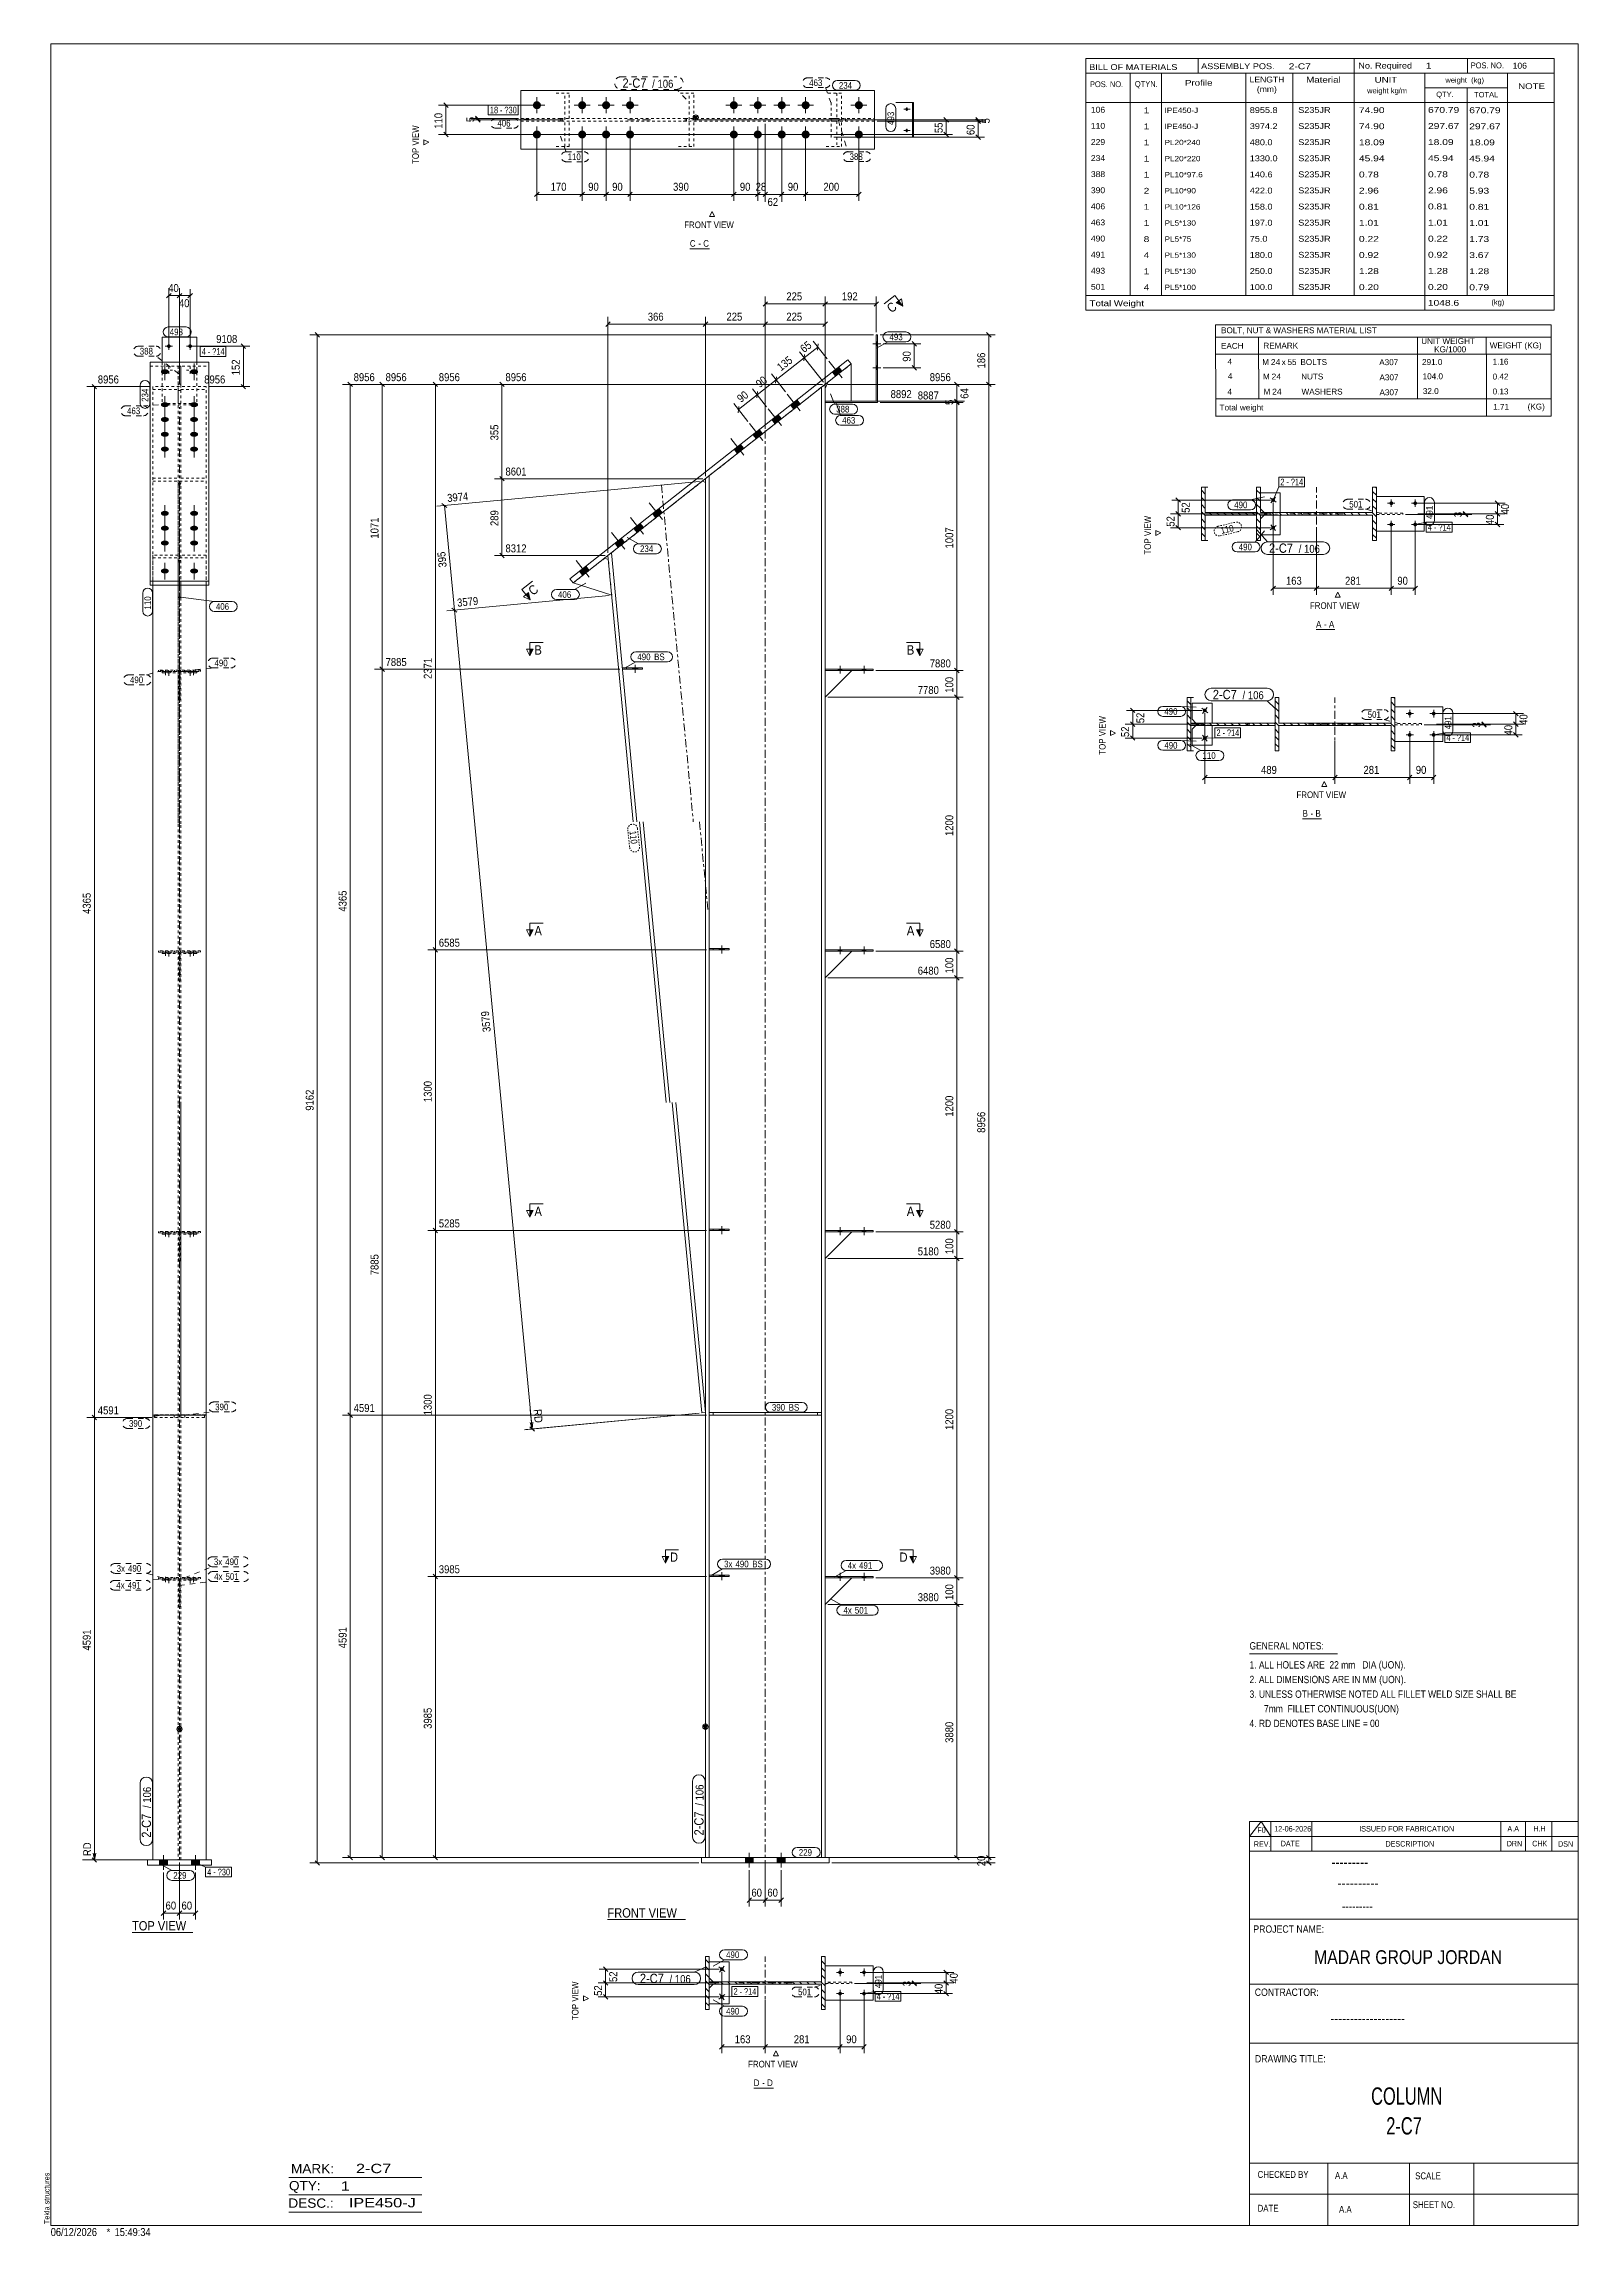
# Model space of a CAD drawing. Header units: millimetres. Extents: x 2 to 579, y 1 to 825.
import ezdxf

# ---------------------------------------------------------------- set-up
doc = ezdxf.new("R2010")
doc.units = ezdxf.units.MM
for name, pattern in [('XKITLINE00', [0]), ('XKITLINE01', [4, 1, -1, 1, -1]), ('XKITLINE02', [4, 2, -2]), ('XKITLINE03', [6, 3, -1, 1, -1]), ('XKITLINE04', [3, 0.5, -0.5, 0.5, -0.5, 0.5, -0.5])]:
    doc.linetypes.add(name, pattern=pattern)
for name, color, linetype, lineweight in [('Bolt', 3, 'Continuous', 0), ('BoltMark', 7, 'Continuous', 0), ('Dimensions', 7, 'Continuous', 0), ('DrawingSheet', 5, 'Continuous', 0), ('OtherObjectType', 7, 'Continuous', 0), ('Part', 2, 'Continuous', 0), ('PartMark', 7, 'Continuous', 0), ('Section', 6, 'Continuous', 0)]:
    doc.layers.add(name, color=color, linetype=linetype, lineweight=lineweight)
doc.styles.add('@ARIAL_UNICODE_MS_BOLD', font='ARIAL.TTF')
doc.styles.add('ARIAL', font='ARIAL.TTF')
doc.styles.add('ARIAL_NARROW', font='ARIALN.TTF')
doc.styles.add('COMIC_SANS_MS_BOLD', font='COMICBD.TTF')
doc.styles.add('SWIS721_EX_BT', font='ARIAL.TTF')
doc.styles.add('SWISSE', font='ARIAL.TTF')

# ---------------------------------------------------------------- blocks, each defined once
blk = doc.blocks.new('*A1')
at = {"layer": 'Part', "color": 7, "linetype": 'XKITLINE00', "lineweight": 0}
for p, q in [((459.57, 655.8), (458.17, 657.2)), ((459.57, 653.1), (458.17, 654.5)), ((459.57, 650.41), (458.17, 651.81)), ((503.17, 655.3), (501.77, 656.7)), ((503.17, 652.61), (501.77, 654.01)), ((503.17, 649.91), (501.77, 651.31)), ((503.17, 657.99), (502.83, 658.34)), ((459.57, 647.71), (458.17, 649.11)), ((459.57, 645.02), (458.17, 646.42)), ((459.57, 642.33), (458.17, 643.73)), ((462.09, 647.89), (461.19, 648.79)), ((464.79, 647.89), (463.89, 648.79)), ((467.48, 647.89), (466.58, 648.79)), ((470.18, 647.89), (469.28, 648.79)), ((472.87, 647.89), (471.97, 648.79)), ((475.56, 647.89), (474.66, 648.79)), ((478.26, 647.89), (477.36, 648.79)), ((480.95, 647.89), (480.05, 648.79)), ((483.65, 647.89), (482.75, 648.79)), ((486.34, 647.89), (485.44, 648.79)), ((489.03, 647.89), (488.13, 648.79)), ((491.73, 647.89), (490.83, 648.79)), ((494.42, 647.89), (493.52, 648.79)), ((497.12, 647.89), (496.22, 648.79)), ((499.81, 647.89), (498.91, 648.79)), ((503.17, 647.22), (501.61, 648.79)), ((503.17, 644.52), (501.77, 645.92)), ((503.17, 641.83), (501.77, 643.23)), ((459.52, 639.68), (458.17, 641.03)), ((458.17, 638.34), (458.17, 638.34)), ((458.17, 638.34), (458.17, 638.34)), ((459.57, 639.63), (459.52, 639.68)), ((503.17, 639.14), (501.77, 640.54))]:
    blk.add_line(p, q, dxfattribs=at)
blk = doc.blocks.new('*A2')
at = {"layer": 'Part', "color": 7, "linetype": 'XKITLINE00', "lineweight": 0}
for p, q in [((438.85, 655.79), (437.45, 657.2)), ((438.85, 653.1), (437.45, 654.5)), ((438.85, 650.4), (437.45, 651.81)), ((438.85, 647.71), (437.45, 649.11)), ((438.85, 645.01), (437.45, 646.42)), ((438.85, 642.32), (437.45, 643.73)), ((441.37, 647.89), (440.47, 648.79)), ((444.06, 647.89), (443.16, 648.79)), ((446.76, 647.89), (445.86, 648.79)), ((449.45, 647.89), (448.55, 648.79)), ((452.14, 647.89), (451.24, 648.79)), ((454.84, 647.89), (453.94, 648.79)), ((457.53, 647.89), (456.63, 648.79)), ((438.79, 639.68), (437.45, 641.03)), ((437.45, 638.34), (437.45, 638.34)), ((437.45, 638.34), (437.45, 638.34)), ((438.85, 639.62), (438.79, 639.68))]:
    blk.add_line(p, q, dxfattribs=at)
blk = doc.blocks.new('*A3')
at = {"layer": 'Part', "color": 7, "linetype": 'XKITLINE00', "lineweight": 0}
for p, q in [((466.51, 576.71), (465.11, 578.11)), ((510.11, 576.22), (508.71, 577.62)), ((510.11, 578.91), (509.77, 579.25)), ((466.51, 574.02), (465.11, 575.42)), ((466.51, 571.33), (465.11, 572.73)), ((466.51, 568.63), (465.11, 570.03)), ((469.03, 568.8), (468.13, 569.7)), ((471.73, 568.8), (470.83, 569.7)), ((474.42, 568.8), (473.52, 569.7)), ((477.12, 568.8), (476.22, 569.7)), ((479.81, 568.8), (478.91, 569.7)), ((482.5, 568.8), (481.6, 569.7)), ((485.2, 568.8), (484.3, 569.7)), ((487.89, 568.8), (486.99, 569.7)), ((490.59, 568.8), (489.69, 569.7)), ((493.28, 568.8), (492.38, 569.7)), ((495.97, 568.8), (495.07, 569.7)), ((498.67, 568.8), (497.77, 569.7)), ((501.36, 568.8), (500.46, 569.7)), ((504.06, 568.8), (503.16, 569.7)), ((506.75, 568.8), (505.85, 569.7)), ((510.11, 568.14), (508.54, 569.7)), ((510.11, 573.52), (508.71, 574.92)), ((510.11, 570.83), (508.71, 572.23)), ((466.51, 565.94), (465.11, 567.34)), ((466.51, 563.24), (465.11, 564.64)), ((466.46, 560.6), (465.11, 561.95)), ((466.51, 560.55), (466.46, 560.6)), ((510.11, 565.44), (508.71, 566.84)), ((510.11, 562.75), (508.71, 564.15)), ((510.11, 560.05), (508.71, 561.45)), ((465.11, 559.25), (465.11, 559.25)), ((465.11, 559.25), (465.11, 559.25))]:
    blk.add_line(p, q, dxfattribs=at)
blk = doc.blocks.new('*A4')
at = {"layer": 'Part', "color": 7, "linetype": 'XKITLINE00', "lineweight": 0}
for p, q in [((433.45, 576.71), (432.04, 578.11)), ((433.45, 574.01), (432.04, 575.42)), ((433.45, 571.32), (432.04, 572.73)), ((433.45, 568.62), (432.04, 570.03)), ((435.96, 568.8), (435.06, 569.7)), ((438.65, 568.8), (437.75, 569.7)), ((441.35, 568.8), (440.45, 569.7)), ((444.04, 568.8), (443.14, 569.7)), ((446.74, 568.8), (445.84, 569.7)), ((449.43, 568.8), (448.53, 569.7)), ((452.13, 568.8), (451.23, 569.7)), ((454.82, 568.8), (453.92, 569.7)), ((457.51, 568.8), (456.61, 569.7)), ((460.21, 568.8), (459.31, 569.7)), ((462.9, 568.8), (462, 569.7)), ((465.11, 569.29), (464.7, 569.7)), ((433.45, 565.93), (432.04, 567.34)), ((433.45, 563.24), (432.04, 564.64)), ((433.39, 560.6), (432.04, 561.95)), ((433.45, 560.54), (433.39, 560.6)), ((432.04, 559.25), (432.04, 559.25)), ((432.04, 559.25), (432.04, 559.25))]:
    blk.add_line(p, q, dxfattribs=at)
blk = doc.blocks.new('*A5')
at = {"layer": 'Part', "color": 7, "linetype": 'XKITLINE00', "lineweight": 0}
for p, q in [((252.42, 103.58), (251.02, 104.98)), ((252.42, 100.88), (251.02, 102.28)), ((252.42, 98.19), (251.02, 99.59)), ((296.02, 103.08), (294.62, 104.48)), ((296.02, 100.39), (294.62, 101.79)), ((296.02, 97.69), (294.62, 99.09)), ((296.02, 105.78), (295.68, 106.12)), ((252.42, 95.49), (251.02, 96.89)), ((252.42, 92.8), (251.02, 94.2)), ((252.42, 90.11), (251.02, 91.51)), ((254.94, 95.67), (254.04, 96.57)), ((257.64, 95.67), (256.74, 96.57)), ((260.33, 95.67), (259.43, 96.57)), ((263.02, 95.67), (262.12, 96.57)), ((265.72, 95.67), (264.82, 96.57)), ((268.41, 95.67), (267.51, 96.57)), ((271.11, 95.67), (270.21, 96.57)), ((273.8, 95.67), (272.9, 96.57)), ((276.49, 95.67), (275.59, 96.57)), ((279.19, 95.67), (278.29, 96.57)), ((281.88, 95.67), (280.98, 96.57)), ((284.58, 95.67), (283.68, 96.57)), ((287.27, 95.67), (286.37, 96.57)), ((289.97, 95.67), (289.07, 96.57)), ((292.66, 95.67), (291.76, 96.57)), ((296.02, 95), (294.45, 96.57)), ((296.02, 92.31), (294.62, 93.71)), ((296.02, 89.61), (294.62, 91.01)), ((252.37, 87.47), (251.02, 88.81)), ((251.02, 86.12), (251.02, 86.12)), ((251.02, 86.12), (251.02, 86.12)), ((252.42, 87.41), (252.37, 87.47)), ((296.02, 86.92), (294.62, 88.32))]:
    blk.add_line(p, q, dxfattribs=at)
blk = doc.blocks.new('*A6')
at = {"layer": 'Bolt'}
for points in [[(299.96, 700.12), (298.73, 701.69), (301.08, 703.55), (302.32, 701.98)], [(299.96, 700.12), (298.73, 701.69), (301.08, 703.55), (302.32, 701.98)], [(277.19, 682.17), (275.95, 683.74), (278.31, 685.6), (279.55, 684.02)], [(277.19, 682.17), (275.95, 683.74), (278.31, 685.6), (279.55, 684.02)], [(284.26, 687.74), (283.02, 689.31), (285.38, 691.17), (286.61, 689.6)], [(284.26, 687.74), (283.02, 689.31), (285.38, 691.17), (286.61, 689.6)], [(270.12, 676.6), (268.88, 678.17), (271.24, 680.02), (272.48, 678.45)], [(270.12, 676.6), (268.88, 678.17), (271.24, 680.02), (272.48, 678.45)], [(263.05, 671.02), (261.82, 672.59), (264.17, 674.45), (265.41, 672.88)], [(263.05, 671.02), (261.82, 672.59), (264.17, 674.45), (265.41, 672.88)], [(225.36, 641.31), (224.12, 642.88), (226.48, 644.73), (227.72, 643.16)], [(225.36, 641.31), (224.12, 642.88), (226.48, 644.73), (227.72, 643.16)], [(232.43, 646.88), (231.19, 648.45), (233.54, 650.31), (234.78, 648.74)], [(232.43, 646.88), (231.19, 648.45), (233.54, 650.31), (234.78, 648.74)], [(218.29, 635.73), (217.05, 637.31), (219.41, 639.16), (220.65, 637.59)], [(218.29, 635.73), (217.05, 637.31), (219.41, 639.16), (220.65, 637.59)], [(204.94, 625.21), (203.7, 626.78), (206.06, 628.64), (207.3, 627.07)], [(204.94, 625.21), (203.7, 626.78), (206.06, 628.64), (207.3, 627.07)]]:
    blk.add_hatch(color=3, dxfattribs=at).paths.add_polyline_path(points, flags=17)
at = {"layer": 'Bolt', "color": 3, "linetype": 'XKITLINE00', "lineweight": 0}
for p, q in [((302.38, 699.48), (297.43, 705.76)), ((302.38, 699.48), (297.43, 705.76)), ((299.96, 700.12), (298.73, 701.69)), ((299.96, 700.12), (298.73, 701.69)), ((302.32, 701.98), (301.08, 703.55)), ((302.32, 701.98), (301.08, 703.55)), ((286.67, 687.1), (281.72, 693.38)), ((286.67, 687.1), (281.72, 693.38)), ((279.61, 681.53), (274.65, 687.81)), ((279.61, 681.53), (274.65, 687.81)), ((279.55, 684.02), (278.31, 685.6)), ((279.55, 684.02), (278.31, 685.6)), ((284.26, 687.74), (283.02, 689.31)), ((284.26, 687.74), (283.02, 689.31)), ((286.61, 689.6), (285.38, 691.17)), ((286.61, 689.6), (285.38, 691.17)), ((265.47, 670.38), (260.52, 676.66)), ((265.47, 670.38), (260.52, 676.66)), ((272.54, 675.95), (267.59, 682.24)), ((272.54, 675.95), (267.59, 682.24)), ((270.12, 676.6), (268.88, 678.17)), ((270.12, 676.6), (268.88, 678.17)), ((272.48, 678.45), (271.24, 680.02)), ((272.48, 678.45), (271.24, 680.02)), ((277.19, 682.17), (275.95, 683.74)), ((277.19, 682.17), (275.95, 683.74)), ((263.05, 671.02), (261.82, 672.59)), ((263.05, 671.02), (261.82, 672.59)), ((265.41, 672.88), (264.17, 674.45)), ((265.41, 672.88), (264.17, 674.45)), ((234.84, 646.24), (229.89, 652.52)), ((234.84, 646.24), (229.89, 652.52)), ((227.78, 640.66), (222.82, 646.95)), ((227.78, 640.66), (222.82, 646.95)), ((225.36, 641.31), (224.12, 642.88)), ((225.36, 641.31), (224.12, 642.88)), ((227.72, 643.16), (226.48, 644.73)), ((227.72, 643.16), (226.48, 644.73)), ((232.43, 646.88), (231.19, 648.45)), ((232.43, 646.88), (231.19, 648.45)), ((234.78, 648.74), (233.54, 650.31)), ((234.78, 648.74), (233.54, 650.31)), ((220.71, 635.09), (215.75, 641.38)), ((220.71, 635.09), (215.75, 641.38)), ((218.29, 635.73), (217.05, 637.31)), ((218.29, 635.73), (217.05, 637.31)), ((220.65, 637.59), (219.41, 639.16)), ((220.65, 637.59), (219.41, 639.16)), ((207.36, 624.57), (202.4, 630.85)), ((207.36, 624.57), (202.4, 630.85)), ((204.94, 625.21), (203.7, 626.78)), ((204.94, 625.21), (203.7, 626.78)), ((207.3, 627.07), (206.06, 628.64)), ((207.3, 627.07), (206.06, 628.64))]:
    blk.add_line(p, q, dxfattribs=at)
blk = doc.blocks.new('*A7')
at = {"layer": 'Bolt'}
for points in [[(269.02, 143.23), (269.02, 141.23), (266.02, 141.23), (266.02, 143.23)], [(269.02, 143.23), (269.02, 141.23), (266.02, 141.23), (266.02, 143.23)], [(281.02, 143.23), (281.02, 141.23), (278.02, 141.23), (278.02, 143.23)], [(281.02, 143.23), (281.02, 141.23), (278.02, 141.23), (278.02, 143.23)]]:
    blk.add_hatch(color=3, dxfattribs=at).paths.add_polyline_path(points, flags=17)
at = {"layer": 'Bolt', "color": 3, "linetype": 'XKITLINE00', "lineweight": 0}
for p, q in [((266.02, 143.23), (266.02, 141.23)), ((266.02, 143.23), (266.02, 141.23)), ((267.52, 144.98), (267.52, 139.48)), ((267.52, 144.98), (267.52, 139.48)), ((269.02, 143.23), (269.02, 141.23)), ((269.02, 143.23), (269.02, 141.23)), ((278.02, 143.23), (278.02, 141.23)), ((278.02, 143.23), (278.02, 141.23)), ((279.52, 144.98), (279.52, 139.48)), ((279.52, 144.98), (279.52, 139.48)), ((281.02, 143.23), (281.02, 141.23)), ((281.02, 143.23), (281.02, 141.23))]:
    blk.add_line(p, q, dxfattribs=at)
blk = doc.blocks.new('*A8')
at = {"layer": 'Bolt'}
for points in [[(302.32, 248.93), (302.32, 248.43), (300.92, 248.43), (300.92, 248.93)], [(302.32, 248.93), (302.32, 248.43), (300.92, 248.43), (300.92, 248.93)], [(311.32, 248.93), (311.32, 248.43), (309.92, 248.43), (309.92, 248.93)], [(311.32, 248.93), (311.32, 248.43), (309.92, 248.43), (309.92, 248.93)]]:
    blk.add_hatch(color=3, dxfattribs=at).paths.add_polyline_path(points, flags=17)
at = {"layer": 'Bolt', "color": 3, "linetype": 'XKITLINE00', "lineweight": 0}
for p, q in [((300.92, 248.43), (300.92, 248.93)), ((300.92, 248.43), (300.92, 248.93)), ((301.62, 247.27), (301.62, 250.27)), ((301.62, 247.27), (301.62, 250.27)), ((302.32, 248.43), (302.32, 248.93)), ((302.32, 248.43), (302.32, 248.93)), ((309.92, 248.43), (309.92, 248.93)), ((309.92, 248.43), (309.92, 248.93)), ((310.62, 247.27), (310.62, 250.27)), ((310.62, 247.27), (310.62, 250.27)), ((311.32, 248.43), (311.32, 248.93)), ((311.32, 248.43), (311.32, 248.93))]:
    blk.add_line(p, q, dxfattribs=at)
blk = doc.blocks.new('*A9')
at = {"layer": 'Bolt', "color": 3, "linetype": 'XKITLINE02', "lineweight": 0}
for p, q in [((256.24, 248.93), (256.24, 249.43)), ((257.22, 247.58), (257.22, 250.58)), ((258.2, 248.93), (258.2, 249.43))]:
    blk.add_line(p, q, dxfattribs=at)
blk = doc.blocks.new('*A10')
at = {"layer": 'Bolt'}
for points in [[(302.32, 378.93), (302.32, 378.43), (300.92, 378.43), (300.92, 378.93)], [(302.32, 378.93), (302.32, 378.43), (300.92, 378.43), (300.92, 378.93)], [(311.32, 378.93), (311.32, 378.43), (309.92, 378.43), (309.92, 378.93)], [(311.32, 378.93), (311.32, 378.43), (309.92, 378.43), (309.92, 378.93)]]:
    blk.add_hatch(color=3, dxfattribs=at).paths.add_polyline_path(points, flags=17)
at = {"layer": 'Bolt', "color": 3, "linetype": 'XKITLINE00', "lineweight": 0}
for p, q in [((301.62, 377.27), (301.62, 380.27)), ((301.62, 377.27), (301.62, 380.27)), ((310.62, 377.27), (310.62, 380.27)), ((310.62, 377.27), (310.62, 380.27)), ((300.92, 378.43), (300.92, 378.93)), ((300.92, 378.43), (300.92, 378.93)), ((302.32, 378.43), (302.32, 378.93)), ((302.32, 378.43), (302.32, 378.93)), ((309.92, 378.43), (309.92, 378.93)), ((309.92, 378.43), (309.92, 378.93)), ((311.32, 378.43), (311.32, 378.93)), ((311.32, 378.43), (311.32, 378.93))]:
    blk.add_line(p, q, dxfattribs=at)
blk = doc.blocks.new('*A11')
at = {"layer": 'Bolt'}
for points in [[(302.32, 484.43), (302.32, 483.93), (300.92, 483.93), (300.92, 484.43)], [(302.32, 484.43), (302.32, 483.93), (300.92, 483.93), (300.92, 484.43)], [(311.32, 484.43), (311.32, 483.93), (309.92, 483.93), (309.92, 484.43)], [(311.32, 484.43), (311.32, 483.93), (309.92, 483.93), (309.92, 484.43)]]:
    blk.add_hatch(color=3, dxfattribs=at).paths.add_polyline_path(points, flags=17)
at = {"layer": 'Bolt', "color": 3, "linetype": 'XKITLINE00', "lineweight": 0}
for p, q in [((300.92, 483.93), (300.92, 484.43)), ((300.92, 483.93), (300.92, 484.43)), ((301.62, 482.77), (301.62, 485.77)), ((301.62, 482.77), (301.62, 485.77)), ((302.32, 483.93), (302.32, 484.43)), ((302.32, 483.93), (302.32, 484.43)), ((309.92, 483.93), (309.92, 484.43)), ((309.92, 483.93), (309.92, 484.43)), ((310.62, 482.77), (310.62, 485.77)), ((310.62, 482.77), (310.62, 485.77)), ((311.32, 483.93), (311.32, 484.43)), ((311.32, 483.93), (311.32, 484.43))]:
    blk.add_line(p, q, dxfattribs=at)
blk = doc.blocks.new('*A12')
at = {"layer": 'Bolt'}
for points in [[(302.32, 589.93), (302.32, 589.43), (300.92, 589.43), (300.92, 589.93)], [(302.32, 589.93), (302.32, 589.43), (300.92, 589.43), (300.92, 589.93)], [(311.32, 589.93), (311.32, 589.43), (309.92, 589.43), (309.92, 589.93)], [(311.32, 589.93), (311.32, 589.43), (309.92, 589.43), (309.92, 589.93)]]:
    blk.add_hatch(color=3, dxfattribs=at).paths.add_polyline_path(points, flags=17)
at = {"layer": 'Bolt', "color": 3, "linetype": 'XKITLINE00', "lineweight": 0}
for p, q in [((300.92, 589.43), (300.92, 589.93)), ((300.92, 589.43), (300.92, 589.93)), ((301.62, 588.27), (301.62, 591.27)), ((301.62, 588.27), (301.62, 591.27)), ((302.32, 589.43), (302.32, 589.93)), ((302.32, 589.43), (302.32, 589.93)), ((309.92, 589.43), (309.92, 589.93)), ((309.92, 589.43), (309.92, 589.93)), ((310.62, 588.27), (310.62, 591.27)), ((310.62, 588.27), (310.62, 591.27)), ((311.32, 589.43), (311.32, 589.93)), ((311.32, 589.43), (311.32, 589.93))]:
    blk.add_line(p, q, dxfattribs=at)
blk = doc.blocks.new('*A13')
at = {"layer": 'Bolt', "color": 3, "linetype": 'XKITLINE02', "lineweight": 0}
for p, q in [((223.64, 589.93), (223.64, 590.43)), ((224.62, 588.58), (224.62, 591.58)), ((225.6, 589.93), (225.6, 590.43))]:
    blk.add_line(p, q, dxfattribs=at)
blk = doc.blocks.new('*A14')
at = {"layer": 'Bolt'}
for points in [[(315.22, 712.94), (315.72, 712.94), (315.72, 711.54), (315.22, 711.54)], [(315.22, 703.94), (315.72, 703.94), (315.72, 702.54), (315.22, 702.54)]]:
    blk.add_hatch(color=3, dxfattribs=at).paths.add_polyline_path(points, flags=17)
at = {"layer": 'Bolt', "color": 3, "linetype": 'XKITLINE00', "lineweight": 0}
for p, q in [((313.88, 712.24), (316.88, 712.24)), ((315.22, 712.94), (315.72, 712.94)), ((315.22, 711.54), (315.72, 711.54)), ((313.88, 703.24), (316.88, 703.24)), ((315.22, 703.94), (315.72, 703.94)), ((315.22, 702.54), (315.72, 702.54))]:
    blk.add_line(p, q, dxfattribs=at)
blk = doc.blocks.new('*A15')
at = {"layer": 'Bolt'}
for points in [[(315.22, 712.94), (315.72, 712.94), (315.72, 711.54), (315.22, 711.54)], [(315.22, 703.94), (315.72, 703.94), (315.72, 702.54), (315.22, 702.54)]]:
    blk.add_hatch(color=3, dxfattribs=at).paths.add_polyline_path(points, flags=17)
at = {"layer": 'Bolt', "color": 3, "linetype": 'XKITLINE00', "lineweight": 0}
for p, q in [((313.88, 712.24), (316.88, 712.24)), ((315.22, 712.94), (315.72, 712.94)), ((315.22, 711.54), (315.72, 711.54)), ((313.88, 703.24), (316.88, 703.24)), ((315.22, 703.94), (315.72, 703.94)), ((315.22, 702.54), (315.72, 702.54))]:
    blk.add_line(p, q, dxfattribs=at)
blk = doc.blocks.new('*A16')
at = {"layer": 'Bolt'}
blk.add_hatch(color=3, dxfattribs=at).paths.add_polyline_path([(256.24, 248.93), (256.24, 249.43), (258.2, 249.43), (258.2, 248.93)], flags=17)
at = {"layer": 'Bolt', "color": 3, "linetype": 'XKITLINE00', "lineweight": 0}
for p, q in [((256.24, 248.93), (256.24, 249.43)), ((257.22, 247.58), (257.22, 250.58)), ((258.2, 248.93), (258.2, 249.43))]:
    blk.add_line(p, q, dxfattribs=at)
blk = doc.blocks.new('*A17')
at = {"layer": 'Bolt'}
blk.add_hatch(color=3, dxfattribs=at).paths.add_polyline_path([(256.24, 378.93), (256.24, 379.43), (258.2, 379.43), (258.2, 378.93)], flags=17)
at = {"layer": 'Bolt', "color": 3, "linetype": 'XKITLINE00', "lineweight": 0}
for p, q in [((256.24, 378.93), (256.24, 379.43)), ((257.22, 377.58), (257.22, 380.58)), ((258.2, 378.93), (258.2, 379.43))]:
    blk.add_line(p, q, dxfattribs=at)
blk = doc.blocks.new('*A18')
at = {"layer": 'Bolt', "color": 3, "linetype": 'XKITLINE02', "lineweight": 0}
for p, q in [((256.24, 378.93), (256.24, 379.43)), ((257.22, 377.58), (257.22, 380.58)), ((258.2, 378.93), (258.2, 379.43))]:
    blk.add_line(p, q, dxfattribs=at)
blk = doc.blocks.new('*A19')
at = {"layer": 'Bolt'}
blk.add_hatch(color=3, dxfattribs=at).paths.add_polyline_path([(223.64, 589.93), (223.64, 590.43), (225.6, 590.43), (225.6, 589.93)], flags=17)
at = {"layer": 'Bolt', "color": 3, "linetype": 'XKITLINE00', "lineweight": 0}
for p, q in [((223.64, 589.93), (223.64, 590.43)), ((224.62, 588.58), (224.62, 591.58)), ((225.6, 589.93), (225.6, 590.43))]:
    blk.add_line(p, q, dxfattribs=at)
blk = doc.blocks.new('*A20')
at = {"layer": 'Bolt', "color": 3, "linetype": 'XKITLINE02', "lineweight": 0}
for p, q in [((256.24, 484.43), (256.24, 484.93)), ((257.22, 483.08), (257.22, 486.08)), ((258.2, 484.43), (258.2, 484.93))]:
    blk.add_line(p, q, dxfattribs=at)
blk = doc.blocks.new('*A21')
at = {"layer": 'Bolt'}
blk.add_hatch(color=3, dxfattribs=at).paths.add_polyline_path([(256.24, 484.43), (256.24, 484.93), (258.2, 484.93), (258.2, 484.43)], flags=17)
at = {"layer": 'Bolt', "color": 3, "linetype": 'XKITLINE00', "lineweight": 0}
for p, q in [((256.24, 484.43), (256.24, 484.93)), ((257.22, 483.08), (257.22, 486.08)), ((258.2, 484.43), (258.2, 484.93))]:
    blk.add_line(p, q, dxfattribs=at)
blk = doc.blocks.new('*A22')
at = {"layer": 'Part', "color": 2, "linetype": 'XKITLINE00', "lineweight": 0}
for p, q in [((304.54, 706.28), (200.09, 623.94)), ((201.33, 622.36), (305.78, 704.71)), ((305.78, 704.71), (304.54, 706.28)), ((200.09, 623.94), (201.33, 622.36))]:
    blk.add_line(p, q, dxfattribs=at)
blk = doc.blocks.new('*A23')
at = {"layer": 'Part'}
blk.add_hatch(color=2, dxfattribs=at).paths.add_polyline_path([(250.22, 192.94), (251.82, 192.94), (251.02, 191.54)], flags=17)
at = {"layer": 'Part', "color": 7, "linetype": 'XKITLINE01', "lineweight": 0}
for p, q in [((296.02, 697.01), (251.02, 661.54)), ((251.02, 143.23), (296.02, 143.23))]:
    blk.add_line(p, q, dxfattribs=at)
at = {"layer": 'Part', "color": 2, "linetype": 'XKITLINE00', "lineweight": 0}
for p, q in [((294.62, 532.63), (294.62, 695.91)), ((296.02, 532.63), (296.02, 697.01)), ((251.02, 661.54), (251.02, 532.63)), ((252.42, 662.64), (252.42, 532.63)), ((251.02, 532.53), (251.02, 427.13)), ((252.42, 532.53), (252.42, 427.13)), ((294.62, 427.13), (294.62, 532.53)), ((296.02, 427.13), (296.02, 532.53)), ((251.02, 427.03), (251.02, 191.63)), ((252.42, 427.03), (252.42, 191.63)), ((294.62, 191.63), (294.62, 427.03)), ((296.02, 191.63), (296.02, 427.03)), ((251.02, 191.54), (250.22, 192.94)), ((250.22, 192.94), (251.82, 192.94)), ((251.82, 192.94), (251.02, 191.54)), ((251.02, 191.53), (251.02, 143.23)), ((252.42, 191.53), (252.42, 143.23)), ((294.62, 143.23), (294.62, 191.53)), ((296.02, 143.23), (296.02, 191.53))]:
    blk.add_line(p, q, dxfattribs=at)
at = {"layer": 'Part', "color": 7, "linetype": 'XKITLINE03', "lineweight": 0}
for p, q in [((273.52, 532.63), (273.52, 689.28)), ((273.52, 427.13), (273.52, 532.53)), ((273.52, 191.63), (273.52, 427.03)), ((273.52, 133.23), (273.52, 191.53))]:
    blk.add_line(p, q, dxfattribs=at)
at = {"layer": 'Part', "color": 2, "linetype": 'XKITLINE00', "lineweight": 0}
blk.add_circle((251.02, 192.44), 1, dxfattribs=at)
blk = doc.blocks.new('*A24')
at = {"layer": 'Part', "color": 2, "linetype": 'XKITLINE00', "lineweight": 0}
for p, q in [((297.52, 143.23), (249.52, 143.23)), ((249.52, 143.23), (249.52, 141.23)), ((297.52, 141.23), (249.52, 141.23)), ((297.52, 143.23), (297.52, 141.23))]:
    blk.add_line(p, q, dxfattribs=at)
blk = doc.blocks.new('*A25')
at = {"layer": 'Part', "color": 7, "linetype": 'XKITLINE01', "lineweight": 0}
for p, q in [((294.62, 310.54), (252.42, 310.54)), ((252.42, 310.54), (252.42, 309.54)), ((294.62, 309.54), (252.42, 309.54)), ((253.92, 309.54), (253.92, 310.54)), ((293.12, 309.54), (293.12, 310.54)), ((294.62, 309.54), (294.62, 310.54))]:
    blk.add_line(p, q, dxfattribs=at)
blk = doc.blocks.new('*A26')
at = {"layer": 'Part', "color": 2, "linetype": 'XKITLINE00', "lineweight": 0}
for p, q in [((294.62, 310.54), (252.42, 310.54)), ((252.42, 309.54), (294.62, 309.54))]:
    blk.add_line(p, q, dxfattribs=at)
at = {"layer": 'Part', "color": 7, "linetype": 'XKITLINE01', "lineweight": 0}
for p, q in [((252.42, 310.54), (252.42, 309.54)), ((253.92, 309.54), (253.92, 310.54)), ((293.12, 309.54), (293.12, 310.54)), ((294.62, 310.54), (294.62, 309.54))]:
    blk.add_line(p, q, dxfattribs=at)
blk = doc.blocks.new('*A27')
at = {"layer": 'Part', "color": 7, "linetype": 'XKITLINE01', "lineweight": 0}
for p, q in [((214.37, 632.65), (249.86, 660.62)), ((215.68, 633.68), (249.85, 660.64)), ((249.86, 660.62), (249.85, 660.64)), ((249.85, 660.64), (249.87, 660.63)), ((251.02, 532.63), (251.02, 660.07)), ((251.02, 427.13), (251.02, 532.53)), ((251.02, 310.54), (251.02, 427.03))]:
    blk.add_line(p, q, dxfattribs=at)
at = {"layer": 'Part', "color": 2, "linetype": 'XKITLINE00', "lineweight": 0}
for p, q in [((251.02, 660.07), (249.86, 660.62)), ((249.87, 660.63), (251.02, 660.07)), ((223.87, 532.63), (214.37, 632.65)), ((215.68, 633.68), (225.28, 532.63)), ((236.22, 427.13), (226.21, 532.53)), ((227.61, 532.53), (237.62, 427.13)), ((249.63, 310.4), (238.55, 427.03)), ((239.96, 427.03), (251.02, 310.54)), ((251.02, 310.54), (249.63, 310.4))]:
    blk.add_line(p, q, dxfattribs=at)
at = {"layer": 'Part', "color": 7, "linetype": 'XKITLINE03', "lineweight": 0}
for p, q in [((234.46, 659.18), (246.47, 532.63)), ((248.81, 532.53), (251.97, 499.28))]:
    blk.add_line(p, q, dxfattribs=at)
blk = doc.blocks.new('*A28')
at = {"layer": 'Part', "color": 7, "linetype": 'XKITLINE01', "lineweight": 0}
for p, q in [((213.2, 631.72), (201.33, 622.36)), ((215.79, 617.71), (214.52, 631.15))]:
    blk.add_line(p, q, dxfattribs=at)
at = {"layer": 'Part', "color": 2, "linetype": 'XKITLINE00', "lineweight": 0}
for p, q in [((214.52, 631.15), (213.2, 631.72)), ((215.79, 617.71), (201.33, 622.36))]:
    blk.add_line(p, q, dxfattribs=at)
blk = doc.blocks.new('*A29')
at = {"layer": 'Part', "color": 2, "linetype": 'XKITLINE00', "lineweight": 0}
for p, q in [((296.02, 248.93), (314.02, 248.93)), ((314.02, 248.43), (296.02, 248.43)), ((314.02, 248.93), (314.02, 248.43))]:
    blk.add_line(p, q, dxfattribs=at)
at = {"layer": 'Part', "color": 7, "linetype": 'XKITLINE01', "lineweight": 0}
blk.add_line((296.02, 248.43), (296.02, 248.93), dxfattribs=at)
blk = doc.blocks.new('*A30')
at = {"layer": 'Part', "color": 7, "linetype": 'XKITLINE01', "lineweight": 0}
for p, q in [((259.92, 249.43), (252.42, 249.43)), ((252.42, 249.43), (252.42, 248.93)), ((252.42, 248.93), (259.92, 248.93)), ((253.92, 248.93), (253.92, 249.43)), ((259.92, 248.93), (259.92, 249.43))]:
    blk.add_line(p, q, dxfattribs=at)
blk = doc.blocks.new('*A31')
at = {"layer": 'Part', "color": 2, "linetype": 'XKITLINE00', "lineweight": 0}
blk.add_line((296.02, 238.43), (306.02, 248.43), dxfattribs=at)
at = {"layer": 'Part', "color": 7, "linetype": 'XKITLINE01', "lineweight": 0}
for p, q in [((296.02, 248.43), (296.02, 238.43)), ((306.02, 248.43), (296.02, 248.43))]:
    blk.add_line(p, q, dxfattribs=at)
blk = doc.blocks.new('*A32')
at = {"layer": 'Part', "color": 2, "linetype": 'XKITLINE00', "lineweight": 0}
blk.add_line((296.02, 368.43), (306.02, 378.43), dxfattribs=at)
at = {"layer": 'Part', "color": 7, "linetype": 'XKITLINE01', "lineweight": 0}
for p, q in [((296.02, 378.43), (296.02, 368.43)), ((306.02, 378.43), (296.02, 378.43))]:
    blk.add_line(p, q, dxfattribs=at)
blk = doc.blocks.new('*A33')
at = {"layer": 'Part', "color": 2, "linetype": 'XKITLINE00', "lineweight": 0}
for p, q in [((296.02, 378.93), (314.02, 378.93)), ((314.02, 378.43), (296.02, 378.43)), ((314.02, 378.93), (314.02, 378.43))]:
    blk.add_line(p, q, dxfattribs=at)
at = {"layer": 'Part', "color": 7, "linetype": 'XKITLINE01', "lineweight": 0}
blk.add_line((296.02, 378.43), (296.02, 378.93), dxfattribs=at)
blk = doc.blocks.new('*A34')
at = {"layer": 'Part', "color": 2, "linetype": 'XKITLINE00', "lineweight": 0}
for p, q in [((296.02, 484.43), (314.02, 484.43)), ((314.02, 483.93), (296.02, 483.93)), ((314.02, 484.43), (314.02, 483.93))]:
    blk.add_line(p, q, dxfattribs=at)
at = {"layer": 'Part', "color": 7, "linetype": 'XKITLINE01', "lineweight": 0}
blk.add_line((296.02, 483.93), (296.02, 484.43), dxfattribs=at)
blk = doc.blocks.new('*A35')
at = {"layer": 'Part', "color": 2, "linetype": 'XKITLINE00', "lineweight": 0}
blk.add_line((296.02, 473.93), (306.02, 483.93), dxfattribs=at)
at = {"layer": 'Part', "color": 7, "linetype": 'XKITLINE01', "lineweight": 0}
for p, q in [((296.02, 483.93), (296.02, 473.93)), ((306.02, 483.93), (296.02, 483.93))]:
    blk.add_line(p, q, dxfattribs=at)
blk = doc.blocks.new('*A36')
at = {"layer": 'Part', "color": 2, "linetype": 'XKITLINE00', "lineweight": 0}
for p, q in [((296.02, 589.93), (314.02, 589.93)), ((314.02, 589.43), (296.02, 589.43)), ((314.02, 589.93), (314.02, 589.43))]:
    blk.add_line(p, q, dxfattribs=at)
at = {"layer": 'Part', "color": 7, "linetype": 'XKITLINE01', "lineweight": 0}
blk.add_line((296.02, 589.43), (296.02, 589.93), dxfattribs=at)
blk = doc.blocks.new('*A37')
at = {"layer": 'Part', "color": 7, "linetype": 'XKITLINE01', "lineweight": 0}
for p, q in [((227.32, 590.43), (219.82, 590.43)), ((219.82, 590.43), (219.82, 589.93)), ((219.82, 589.93), (227.32, 589.93)), ((221.32, 589.93), (221.32, 590.43)), ((227.32, 589.93), (227.32, 590.43))]:
    blk.add_line(p, q, dxfattribs=at)
blk = doc.blocks.new('*A38')
at = {"layer": 'Part', "color": 2, "linetype": 'XKITLINE00', "lineweight": 0}
blk.add_line((296.02, 579.43), (306.02, 589.43), dxfattribs=at)
at = {"layer": 'Part', "color": 7, "linetype": 'XKITLINE01', "lineweight": 0}
for p, q in [((296.02, 589.43), (296.02, 579.43)), ((306.02, 589.43), (296.02, 589.43))]:
    blk.add_line(p, q, dxfattribs=at)
blk = doc.blocks.new('*A39')
at = {"layer": 'Part', "color": 7, "linetype": 'XKITLINE01', "lineweight": 0}
for p, q in [((297.2, 697.94), (305.78, 704.71)), ((296.02, 690.64), (296.02, 695.51)), ((305.78, 690.64), (296.02, 690.64))]:
    blk.add_line(p, q, dxfattribs=at)
at = {"layer": 'Part', "color": 2, "linetype": 'XKITLINE00', "lineweight": 0}
for p, q in [((305.78, 704.71), (305.78, 690.64)), ((297.2, 697.94), (296.02, 695.51))]:
    blk.add_line(p, q, dxfattribs=at)
blk = doc.blocks.new('*A40')
at = {"layer": 'Part', "color": 2, "linetype": 'XKITLINE00', "lineweight": 0}
for p, q in [((315.22, 690.64), (315.22, 715.64)), ((315.22, 715.64), (315.72, 715.64)), ((315.72, 715.64), (315.72, 690.64)), ((315.72, 690.64), (315.22, 690.64))]:
    blk.add_line(p, q, dxfattribs=at)
blk = doc.blocks.new('*A41')
at = {"layer": 'Part', "color": 2, "linetype": 'XKITLINE00', "lineweight": 0}
for p, q in [((296.02, 690.64), (296.02, 690.14)), ((296.02, 690.64), (315.72, 690.64)), ((315.72, 690.14), (296.02, 690.14)), ((315.72, 690.64), (315.72, 690.14))]:
    blk.add_line(p, q, dxfattribs=at)
blk = doc.blocks.new('*A42')
at = {"layer": 'Part', "color": 2, "linetype": 'XKITLINE00', "lineweight": 0}
for p, q in [((252.42, 249.43), (259.92, 249.43)), ((259.92, 248.93), (252.42, 248.93)), ((259.92, 249.43), (259.92, 248.93))]:
    blk.add_line(p, q, dxfattribs=at)
at = {"layer": 'Part', "color": 7, "linetype": 'XKITLINE01', "lineweight": 0}
for p, q in [((252.42, 248.93), (252.42, 249.43)), ((253.92, 248.93), (253.92, 249.43))]:
    blk.add_line(p, q, dxfattribs=at)
blk = doc.blocks.new('*A43')
at = {"layer": 'Part', "color": 2, "linetype": 'XKITLINE00', "lineweight": 0}
for p, q in [((252.42, 379.43), (259.92, 379.43)), ((259.92, 379.43), (259.92, 378.93)), ((259.92, 378.93), (252.42, 378.93))]:
    blk.add_line(p, q, dxfattribs=at)
at = {"layer": 'Part', "color": 7, "linetype": 'XKITLINE01', "lineweight": 0}
for p, q in [((252.42, 378.93), (252.42, 379.43)), ((253.92, 378.93), (253.92, 379.43))]:
    blk.add_line(p, q, dxfattribs=at)
blk = doc.blocks.new('*A44')
at = {"layer": 'Part', "color": 7, "linetype": 'XKITLINE01', "lineweight": 0}
for p, q in [((259.92, 379.43), (252.42, 379.43)), ((252.42, 379.43), (252.42, 378.93)), ((253.92, 378.93), (253.92, 379.43)), ((259.92, 378.93), (259.92, 379.43)), ((252.42, 378.93), (259.92, 378.93))]:
    blk.add_line(p, q, dxfattribs=at)
blk = doc.blocks.new('*A45')
at = {"layer": 'Part', "color": 2, "linetype": 'XKITLINE00', "lineweight": 0}
for p, q in [((219.82, 590.43), (219.82, 590.11)), ((219.82, 590.43), (227.32, 590.43)), ((227.32, 589.93), (219.84, 589.93)), ((227.32, 590.43), (227.32, 589.93))]:
    blk.add_line(p, q, dxfattribs=at)
at = {"layer": 'Part', "color": 7, "linetype": 'XKITLINE01', "lineweight": 0}
for p, q in [((219.82, 590.11), (219.82, 589.93)), ((219.82, 589.93), (219.84, 589.93)), ((221.32, 589.93), (221.32, 590.43))]:
    blk.add_line(p, q, dxfattribs=at)
blk = doc.blocks.new('*A46')
at = {"layer": 'Part', "color": 7, "linetype": 'XKITLINE01', "lineweight": 0}
for p, q in [((259.92, 484.93), (252.42, 484.93)), ((252.42, 484.93), (252.42, 484.43)), ((252.42, 484.43), (259.92, 484.43)), ((253.92, 484.43), (253.92, 484.93)), ((259.92, 484.43), (259.92, 484.93))]:
    blk.add_line(p, q, dxfattribs=at)
blk = doc.blocks.new('*A47')
at = {"layer": 'Part', "color": 2, "linetype": 'XKITLINE00', "lineweight": 0}
for p, q in [((252.42, 484.93), (259.92, 484.93)), ((259.92, 484.43), (252.42, 484.43)), ((259.92, 484.93), (259.92, 484.43))]:
    blk.add_line(p, q, dxfattribs=at)
at = {"layer": 'Part', "color": 7, "linetype": 'XKITLINE01', "lineweight": 0}
for p, q in [((252.42, 484.43), (252.42, 484.93)), ((253.92, 484.43), (253.92, 484.93))]:
    blk.add_line(p, q, dxfattribs=at)
blk = doc.blocks.new('*A48')
at = {"layer": 'Bolt'}
for points in [[(47.83, 700.82), (47.79, 700.83), (47.75, 700.83), (47.72, 700.83), (47.68, 700.83), (47.64, 700.83), (47.61, 700.84), (47.57, 700.84), (47.54, 700.85), (47.5, 700.85), (47.46, 700.86), (47.43, 700.86), (47.39, 700.87), (47.36, 700.88), (47.33, 700.89), (47.29, 700.9), (47.26, 700.9), (47.22, 700.91), (47.19, 700.92), (47.16, 700.93), (47.13, 700.95), (47.09, 700.96), (47.06, 700.97), (47.03, 700.98), (47, 700.99), (46.97, 701.01), (46.94, 701.02), (46.91, 701.04), (46.89, 701.05), (46.86, 701.07), (46.83, 701.08), (46.8, 701.1), (46.78, 701.11), (46.75, 701.13), (46.73, 701.15), (46.71, 701.16), (46.68, 701.18), (46.66, 701.2), (46.64, 701.22), (46.62, 701.24), (46.6, 701.26), (46.58, 701.28), (46.56, 701.3), (46.54, 701.32), (46.53, 701.34), (46.51, 701.36), (46.49, 701.38), (46.48, 701.4), (46.47, 701.42), (46.45, 701.44), (46.44, 701.46), (46.43, 701.48), (46.42, 701.51), (46.41, 701.53), (46.4, 701.55), (46.39, 701.57), (46.39, 701.59), (46.38, 701.62), (46.38, 701.64), (46.37, 701.66), (46.37, 701.68), (46.37, 701.71), (46.37, 701.73), (46.37, 701.75), (46.37, 701.78), (46.37, 701.8), (46.37, 701.82), (46.37, 701.84), (46.38, 701.87), (46.38, 701.89), (46.39, 701.91), (46.39, 701.93), (46.4, 701.96), (46.41, 701.98), (46.42, 702), (46.43, 702.02), (46.44, 702.04), (46.45, 702.07), (46.47, 702.09), (46.48, 702.11), (46.49, 702.13), (46.51, 702.15), (46.53, 702.17), (46.54, 702.19), (46.56, 702.21), (46.58, 702.23), (46.6, 702.25), (46.62, 702.27), (46.64, 702.29), (46.66, 702.31), (46.68, 702.32), (46.71, 702.34), (46.73, 702.36), (46.75, 702.38), (46.78, 702.39), (46.8, 702.41), (46.83, 702.43), (46.86, 702.44), (46.89, 702.46), (46.91, 702.47), (46.94, 702.49), (46.97, 702.5), (47, 702.51), (47.03, 702.53), (47.06, 702.54), (47.09, 702.55), (47.13, 702.56), (47.16, 702.57), (47.19, 702.58), (47.22, 702.59), (47.26, 702.6), (47.29, 702.61), (47.33, 702.62), (47.36, 702.63), (47.39, 702.63), (47.43, 702.64), (47.46, 702.65), (47.5, 702.65), (47.54, 702.66), (47.57, 702.66), (47.61, 702.67), (47.64, 702.67), (47.68, 702.67), (47.72, 702.68), (47.75, 702.68), (47.79, 702.68), (47.83, 702.68), (47.87, 702.68), (47.9, 702.68), (47.94, 702.68), (47.98, 702.68), (48.01, 702.68), (48.05, 702.67), (48.09, 702.67), (48.12, 702.67), (48.16, 702.66), (48.19, 702.66), (48.23, 702.65), (48.27, 702.65), (48.3, 702.64), (48.34, 702.63), (48.37, 702.63), (48.4, 702.62), (48.44, 702.61), (48.47, 702.6), (48.51, 702.59), (48.54, 702.58), (48.57, 702.57), (48.6, 702.56), (48.64, 702.55), (48.67, 702.54), (48.7, 702.53), (48.73, 702.51), (48.76, 702.5), (48.79, 702.49), (48.82, 702.47), (48.84, 702.46), (48.87, 702.44), (48.9, 702.43), (48.93, 702.41), (48.95, 702.39), (48.98, 702.38), (49, 702.36), (49.02, 702.34), (49.05, 702.32), (49.07, 702.31), (49.09, 702.29), (49.11, 702.27), (49.13, 702.25), (49.15, 702.23), (49.17, 702.21), (49.19, 702.19), (49.2, 702.17), (49.22, 702.15), (49.24, 702.13), (49.25, 702.11), (49.26, 702.09), (49.28, 702.07), (49.29, 702.04), (49.3, 702.02), (49.31, 702), (49.32, 701.98), (49.33, 701.96), (49.34, 701.93), (49.34, 701.91), (49.35, 701.89), (49.35, 701.87), (49.36, 701.84), (49.36, 701.82), (49.36, 701.8), (49.36, 701.78), (49.37, 701.75), (49.36, 701.73), (49.36, 701.71), (49.36, 701.68), (49.36, 701.66), (49.35, 701.64), (49.35, 701.62), (49.34, 701.59), (49.34, 701.57), (49.33, 701.55), (49.32, 701.53), (49.31, 701.51), (49.3, 701.48), (49.29, 701.46), (49.28, 701.44), (49.26, 701.42), (49.25, 701.4), (49.24, 701.38), (49.22, 701.36), (49.2, 701.34), (49.19, 701.32), (49.17, 701.3), (49.15, 701.28), (49.13, 701.26), (49.11, 701.24), (49.09, 701.22), (49.07, 701.2), (49.05, 701.18), (49.02, 701.16), (49, 701.15), (48.98, 701.13), (48.95, 701.11), (48.93, 701.1), (48.9, 701.08), (48.87, 701.07), (48.84, 701.05), (48.82, 701.04), (48.79, 701.02), (48.76, 701.01), (48.73, 700.99), (48.7, 700.98), (48.67, 700.97), (48.64, 700.96), (48.6, 700.95), (48.57, 700.93), (48.54, 700.92), (48.51, 700.91), (48.47, 700.9), (48.44, 700.9), (48.4, 700.89), (48.37, 700.88), (48.34, 700.87), (48.3, 700.86), (48.27, 700.86), (48.23, 700.85), (48.19, 700.85), (48.16, 700.84), (48.12, 700.84), (48.09, 700.83), (48.05, 700.83), (48.01, 700.83), (47.98, 700.83), (47.94, 700.83), (47.9, 700.82), (47.87, 700.82)], [(58.83, 700.82), (58.79, 700.83), (58.75, 700.83), (58.72, 700.83), (58.68, 700.83), (58.64, 700.83), (58.61, 700.84), (58.57, 700.84), (58.54, 700.85), (58.5, 700.85), (58.46, 700.86), (58.43, 700.86), (58.39, 700.87), (58.36, 700.88), (58.33, 700.89), (58.29, 700.9), (58.26, 700.9), (58.22, 700.91), (58.19, 700.92), (58.16, 700.93), (58.13, 700.95), (58.09, 700.96), (58.06, 700.97), (58.03, 700.98), (58, 700.99), (57.97, 701.01), (57.94, 701.02), (57.91, 701.04), (57.89, 701.05), (57.86, 701.07), (57.83, 701.08), (57.8, 701.1), (57.78, 701.11), (57.75, 701.13), (57.73, 701.15), (57.71, 701.16), (57.68, 701.18), (57.66, 701.2), (57.64, 701.22), (57.62, 701.24), (57.6, 701.26), (57.58, 701.28), (57.56, 701.3), (57.54, 701.32), (57.53, 701.34), (57.51, 701.36), (57.49, 701.38), (57.48, 701.4), (57.47, 701.42), (57.45, 701.44), (57.44, 701.46), (57.43, 701.48), (57.42, 701.51), (57.41, 701.53), (57.4, 701.55), (57.39, 701.57), (57.39, 701.59), (57.38, 701.62), (57.38, 701.64), (57.37, 701.66), (57.37, 701.68), (57.37, 701.71), (57.37, 701.73), (57.37, 701.75), (57.37, 701.78), (57.37, 701.8), (57.37, 701.82), (57.37, 701.84), (57.38, 701.87), (57.38, 701.89), (57.39, 701.91), (57.39, 701.93), (57.4, 701.96), (57.41, 701.98), (57.42, 702), (57.43, 702.02), (57.44, 702.04), (57.45, 702.07), (57.47, 702.09), (57.48, 702.11), (57.49, 702.13), (57.51, 702.15), (57.53, 702.17), (57.54, 702.19), (57.56, 702.21), (57.58, 702.23), (57.6, 702.25), (57.62, 702.27), (57.64, 702.29), (57.66, 702.31), (57.68, 702.32), (57.71, 702.34), (57.73, 702.36), (57.75, 702.38), (57.78, 702.39), (57.8, 702.41), (57.83, 702.43), (57.86, 702.44), (57.89, 702.46), (57.91, 702.47), (57.94, 702.49), (57.97, 702.5), (58, 702.51), (58.03, 702.53), (58.06, 702.54), (58.09, 702.55), (58.13, 702.56), (58.16, 702.57), (58.19, 702.58), (58.22, 702.59), (58.26, 702.6), (58.29, 702.61), (58.33, 702.62), (58.36, 702.63), (58.39, 702.63), (58.43, 702.64), (58.46, 702.65), (58.5, 702.65), (58.54, 702.66), (58.57, 702.66), (58.61, 702.67), (58.64, 702.67), (58.68, 702.67), (58.72, 702.68), (58.75, 702.68), (58.79, 702.68), (58.83, 702.68), (58.87, 702.68), (58.9, 702.68), (58.94, 702.68), (58.98, 702.68), (59.01, 702.68), (59.05, 702.67), (59.09, 702.67), (59.12, 702.67), (59.16, 702.66), (59.19, 702.66), (59.23, 702.65), (59.27, 702.65), (59.3, 702.64), (59.34, 702.63), (59.37, 702.63), (59.4, 702.62), (59.44, 702.61), (59.47, 702.6), (59.51, 702.59), (59.54, 702.58), (59.57, 702.57), (59.6, 702.56), (59.64, 702.55), (59.67, 702.54), (59.7, 702.53), (59.73, 702.51), (59.76, 702.5), (59.79, 702.49), (59.82, 702.47), (59.84, 702.46), (59.87, 702.44), (59.9, 702.43), (59.93, 702.41), (59.95, 702.39), (59.98, 702.38), (60, 702.36), (60.02, 702.34), (60.05, 702.32), (60.07, 702.31), (60.09, 702.29), (60.11, 702.27), (60.13, 702.25), (60.15, 702.23), (60.17, 702.21), (60.19, 702.19), (60.2, 702.17), (60.22, 702.15), (60.24, 702.13), (60.25, 702.11), (60.26, 702.09), (60.28, 702.07), (60.29, 702.04), (60.3, 702.02), (60.31, 702), (60.32, 701.98), (60.33, 701.96), (60.34, 701.93), (60.34, 701.91), (60.35, 701.89), (60.35, 701.87), (60.36, 701.84), (60.36, 701.82), (60.36, 701.8), (60.36, 701.78), (60.37, 701.75), (60.36, 701.73), (60.36, 701.71), (60.36, 701.68), (60.36, 701.66), (60.35, 701.64), (60.35, 701.62), (60.34, 701.59), (60.34, 701.57), (60.33, 701.55), (60.32, 701.53), (60.31, 701.51), (60.3, 701.48), (60.29, 701.46), (60.28, 701.44), (60.26, 701.42), (60.25, 701.4), (60.24, 701.38), (60.22, 701.36), (60.2, 701.34), (60.19, 701.32), (60.17, 701.3), (60.15, 701.28), (60.13, 701.26), (60.11, 701.24), (60.09, 701.22), (60.07, 701.2), (60.05, 701.18), (60.02, 701.16), (60, 701.15), (59.98, 701.13), (59.95, 701.11), (59.93, 701.1), (59.9, 701.08), (59.87, 701.07), (59.84, 701.05), (59.82, 701.04), (59.79, 701.02), (59.76, 701.01), (59.73, 700.99), (59.7, 700.98), (59.67, 700.97), (59.64, 700.96), (59.6, 700.95), (59.57, 700.93), (59.54, 700.92), (59.51, 700.91), (59.47, 700.9), (59.44, 700.9), (59.4, 700.89), (59.37, 700.88), (59.34, 700.87), (59.3, 700.86), (59.27, 700.86), (59.23, 700.85), (59.19, 700.85), (59.16, 700.84), (59.12, 700.84), (59.09, 700.83), (59.05, 700.83), (59.01, 700.83), (58.98, 700.83), (58.94, 700.83), (58.9, 700.82), (58.87, 700.82)], [(47.83, 688.44), (47.79, 688.44), (47.75, 688.45), (47.72, 688.45), (47.68, 688.45), (47.64, 688.45), (47.61, 688.46), (47.57, 688.46), (47.54, 688.47), (47.5, 688.47), (47.46, 688.48), (47.43, 688.48), (47.39, 688.49), (47.36, 688.5), (47.33, 688.5), (47.29, 688.51), (47.26, 688.52), (47.22, 688.53), (47.19, 688.54), (47.16, 688.55), (47.13, 688.56), (47.09, 688.57), (47.06, 688.59), (47.03, 688.6), (47, 688.61), (46.97, 688.63), (46.94, 688.64), (46.91, 688.65), (46.89, 688.67), (46.86, 688.68), (46.83, 688.7), (46.8, 688.71), (46.78, 688.73), (46.75, 688.75), (46.73, 688.76), (46.71, 688.78), (46.68, 688.8), (46.66, 688.82), (46.64, 688.84), (46.62, 688.86), (46.6, 688.87), (46.58, 688.89), (46.56, 688.91), (46.54, 688.93), (46.53, 688.95), (46.51, 688.97), (46.49, 688.99), (46.48, 689.02), (46.47, 689.04), (46.45, 689.06), (46.44, 689.08), (46.43, 689.1), (46.42, 689.12), (46.41, 689.15), (46.4, 689.17), (46.39, 689.19), (46.39, 689.21), (46.38, 689.23), (46.38, 689.26), (46.37, 689.28), (46.37, 689.3), (46.37, 689.33), (46.37, 689.35), (46.37, 689.37), (46.37, 689.39), (46.37, 689.42), (46.37, 689.44), (46.37, 689.46), (46.38, 689.48), (46.38, 689.51), (46.39, 689.53), (46.39, 689.55), (46.4, 689.57), (46.41, 689.6), (46.42, 689.62), (46.43, 689.64), (46.44, 689.66), (46.45, 689.68), (46.47, 689.71), (46.48, 689.73), (46.49, 689.75), (46.51, 689.77), (46.53, 689.79), (46.54, 689.81), (46.56, 689.83), (46.58, 689.85), (46.6, 689.87), (46.62, 689.89), (46.64, 689.91), (46.66, 689.92), (46.68, 689.94), (46.71, 689.96), (46.73, 689.98), (46.75, 689.99), (46.78, 690.01), (46.8, 690.03), (46.83, 690.04), (46.86, 690.06), (46.89, 690.07), (46.91, 690.09), (46.94, 690.1), (46.97, 690.12), (47, 690.13), (47.03, 690.14), (47.06, 690.16), (47.09, 690.17), (47.13, 690.18), (47.16, 690.19), (47.19, 690.2), (47.22, 690.21), (47.26, 690.22), (47.29, 690.23), (47.33, 690.24), (47.36, 690.25), (47.39, 690.25), (47.43, 690.26), (47.46, 690.27), (47.5, 690.27), (47.54, 690.28), (47.57, 690.28), (47.61, 690.29), (47.64, 690.29), (47.68, 690.29), (47.72, 690.3), (47.75, 690.3), (47.79, 690.3), (47.83, 690.3), (47.87, 690.3), (47.9, 690.3), (47.94, 690.3), (47.98, 690.3), (48.01, 690.3), (48.05, 690.29), (48.09, 690.29), (48.12, 690.29), (48.16, 690.28), (48.19, 690.28), (48.23, 690.27), (48.27, 690.27), (48.3, 690.26), (48.34, 690.25), (48.37, 690.25), (48.4, 690.24), (48.44, 690.23), (48.47, 690.22), (48.51, 690.21), (48.54, 690.2), (48.57, 690.19), (48.6, 690.18), (48.64, 690.17), (48.67, 690.16), (48.7, 690.14), (48.73, 690.13), (48.76, 690.12), (48.79, 690.1), (48.82, 690.09), (48.84, 690.07), (48.87, 690.06), (48.9, 690.04), (48.93, 690.03), (48.95, 690.01), (48.98, 689.99), (49, 689.98), (49.02, 689.96), (49.05, 689.94), (49.07, 689.92), (49.09, 689.91), (49.11, 689.89), (49.13, 689.87), (49.15, 689.85), (49.17, 689.83), (49.19, 689.81), (49.2, 689.79), (49.22, 689.77), (49.24, 689.75), (49.25, 689.73), (49.26, 689.71), (49.28, 689.68), (49.29, 689.66), (49.3, 689.64), (49.31, 689.62), (49.32, 689.6), (49.33, 689.57), (49.34, 689.55), (49.34, 689.53), (49.35, 689.51), (49.35, 689.48), (49.36, 689.46), (49.36, 689.44), (49.36, 689.42), (49.36, 689.39), (49.37, 689.37), (49.36, 689.35), (49.36, 689.33), (49.36, 689.3), (49.36, 689.28), (49.35, 689.26), (49.35, 689.23), (49.34, 689.21), (49.34, 689.19), (49.33, 689.17), (49.32, 689.15), (49.31, 689.12), (49.3, 689.1), (49.29, 689.08), (49.28, 689.06), (49.26, 689.04), (49.25, 689.02), (49.24, 688.99), (49.22, 688.97), (49.2, 688.95), (49.19, 688.93), (49.17, 688.91), (49.15, 688.89), (49.13, 688.87), (49.11, 688.86), (49.09, 688.84), (49.07, 688.82), (49.05, 688.8), (49.02, 688.78), (49, 688.76), (48.98, 688.75), (48.95, 688.73), (48.93, 688.71), (48.9, 688.7), (48.87, 688.68), (48.84, 688.67), (48.82, 688.65), (48.79, 688.64), (48.76, 688.63), (48.73, 688.61), (48.7, 688.6), (48.67, 688.59), (48.64, 688.57), (48.6, 688.56), (48.57, 688.55), (48.54, 688.54), (48.51, 688.53), (48.47, 688.52), (48.44, 688.51), (48.4, 688.5), (48.37, 688.5), (48.34, 688.49), (48.3, 688.48), (48.27, 688.48), (48.23, 688.47), (48.19, 688.47), (48.16, 688.46), (48.12, 688.46), (48.09, 688.45), (48.05, 688.45), (48.01, 688.45), (47.98, 688.45), (47.94, 688.44), (47.9, 688.44), (47.87, 688.44)], [(47.83, 682.87), (47.79, 682.87), (47.75, 682.87), (47.72, 682.88), (47.68, 682.88), (47.64, 682.88), (47.61, 682.88), (47.57, 682.89), (47.54, 682.89), (47.5, 682.9), (47.46, 682.9), (47.43, 682.91), (47.39, 682.92), (47.36, 682.92), (47.33, 682.93), (47.29, 682.94), (47.26, 682.95), (47.22, 682.96), (47.19, 682.97), (47.16, 682.98), (47.13, 682.99), (47.09, 683), (47.06, 683.01), (47.03, 683.03), (47, 683.04), (46.97, 683.05), (46.94, 683.07), (46.91, 683.08), (46.89, 683.1), (46.86, 683.11), (46.83, 683.13), (46.8, 683.14), (46.78, 683.16), (46.75, 683.18), (46.73, 683.19), (46.71, 683.21), (46.68, 683.23), (46.66, 683.25), (46.64, 683.26), (46.62, 683.28), (46.6, 683.3), (46.58, 683.32), (46.56, 683.34), (46.54, 683.36), (46.53, 683.38), (46.51, 683.4), (46.49, 683.42), (46.48, 683.44), (46.47, 683.47), (46.45, 683.49), (46.44, 683.51), (46.43, 683.53), (46.42, 683.55), (46.41, 683.57), (46.4, 683.6), (46.39, 683.62), (46.39, 683.64), (46.38, 683.66), (46.38, 683.69), (46.37, 683.71), (46.37, 683.73), (46.37, 683.75), (46.37, 683.78), (46.37, 683.8), (46.37, 683.82), (46.37, 683.84), (46.37, 683.87), (46.37, 683.89), (46.38, 683.91), (46.38, 683.94), (46.39, 683.96), (46.39, 683.98), (46.4, 684), (46.41, 684.02), (46.42, 684.05), (46.43, 684.07), (46.44, 684.09), (46.45, 684.11), (46.47, 684.13), (46.48, 684.15), (46.49, 684.18), (46.51, 684.2), (46.53, 684.22), (46.54, 684.24), (46.56, 684.26), (46.58, 684.28), (46.6, 684.3), (46.62, 684.32), (46.64, 684.33), (46.66, 684.35), (46.68, 684.37), (46.71, 684.39), (46.73, 684.41), (46.75, 684.42), (46.78, 684.44), (46.8, 684.46), (46.83, 684.47), (46.86, 684.49), (46.89, 684.5), (46.91, 684.52), (46.94, 684.53), (46.97, 684.55), (47, 684.56), (47.03, 684.57), (47.06, 684.58), (47.09, 684.6), (47.13, 684.61), (47.16, 684.62), (47.19, 684.63), (47.22, 684.64), (47.26, 684.65), (47.29, 684.66), (47.33, 684.67), (47.36, 684.67), (47.39, 684.68), (47.43, 684.69), (47.46, 684.69), (47.5, 684.7), (47.54, 684.71), (47.57, 684.71), (47.61, 684.71), (47.64, 684.72), (47.68, 684.72), (47.72, 684.72), (47.75, 684.73), (47.79, 684.73), (47.83, 684.73), (47.87, 684.73), (47.9, 684.73), (47.94, 684.73), (47.98, 684.73), (48.01, 684.72), (48.05, 684.72), (48.09, 684.72), (48.12, 684.71), (48.16, 684.71), (48.19, 684.71), (48.23, 684.7), (48.27, 684.69), (48.3, 684.69), (48.34, 684.68), (48.37, 684.67), (48.4, 684.67), (48.44, 684.66), (48.47, 684.65), (48.51, 684.64), (48.54, 684.63), (48.57, 684.62), (48.6, 684.61), (48.64, 684.6), (48.67, 684.58), (48.7, 684.57), (48.73, 684.56), (48.76, 684.55), (48.79, 684.53), (48.82, 684.52), (48.84, 684.5), (48.87, 684.49), (48.9, 684.47), (48.93, 684.46), (48.95, 684.44), (48.98, 684.42), (49, 684.41), (49.02, 684.39), (49.05, 684.37), (49.07, 684.35), (49.09, 684.33), (49.11, 684.32), (49.13, 684.3), (49.15, 684.28), (49.17, 684.26), (49.19, 684.24), (49.2, 684.22), (49.22, 684.2), (49.24, 684.18), (49.25, 684.15), (49.26, 684.13), (49.28, 684.11), (49.29, 684.09), (49.3, 684.07), (49.31, 684.05), (49.32, 684.02), (49.33, 684), (49.34, 683.98), (49.34, 683.96), (49.35, 683.94), (49.35, 683.91), (49.36, 683.89), (49.36, 683.87), (49.36, 683.84), (49.36, 683.82), (49.37, 683.8), (49.36, 683.78), (49.36, 683.75), (49.36, 683.73), (49.36, 683.71), (49.35, 683.69), (49.35, 683.66), (49.34, 683.64), (49.34, 683.62), (49.33, 683.6), (49.32, 683.57), (49.31, 683.55), (49.3, 683.53), (49.29, 683.51), (49.28, 683.49), (49.26, 683.47), (49.25, 683.44), (49.24, 683.42), (49.22, 683.4), (49.2, 683.38), (49.19, 683.36), (49.17, 683.34), (49.15, 683.32), (49.13, 683.3), (49.11, 683.28), (49.09, 683.26), (49.07, 683.25), (49.05, 683.23), (49.02, 683.21), (49, 683.19), (48.98, 683.18), (48.95, 683.16), (48.93, 683.14), (48.9, 683.13), (48.87, 683.11), (48.84, 683.1), (48.82, 683.08), (48.79, 683.07), (48.76, 683.05), (48.73, 683.04), (48.7, 683.03), (48.67, 683.01), (48.64, 683), (48.6, 682.99), (48.57, 682.98), (48.54, 682.97), (48.51, 682.96), (48.47, 682.95), (48.44, 682.94), (48.4, 682.93), (48.37, 682.92), (48.34, 682.92), (48.3, 682.91), (48.27, 682.9), (48.23, 682.9), (48.19, 682.89), (48.16, 682.89), (48.12, 682.88), (48.09, 682.88), (48.05, 682.88), (48.01, 682.88), (47.98, 682.87), (47.94, 682.87), (47.9, 682.87), (47.87, 682.87)], [(58.83, 688.44), (58.79, 688.44), (58.75, 688.45), (58.72, 688.45), (58.68, 688.45), (58.64, 688.45), (58.61, 688.46), (58.57, 688.46), (58.54, 688.47), (58.5, 688.47), (58.46, 688.48), (58.43, 688.48), (58.39, 688.49), (58.36, 688.5), (58.33, 688.5), (58.29, 688.51), (58.26, 688.52), (58.22, 688.53), (58.19, 688.54), (58.16, 688.55), (58.13, 688.56), (58.09, 688.57), (58.06, 688.59), (58.03, 688.6), (58, 688.61), (57.97, 688.63), (57.94, 688.64), (57.91, 688.65), (57.89, 688.67), (57.86, 688.68), (57.83, 688.7), (57.8, 688.71), (57.78, 688.73), (57.75, 688.75), (57.73, 688.76), (57.71, 688.78), (57.68, 688.8), (57.66, 688.82), (57.64, 688.84), (57.62, 688.86), (57.6, 688.87), (57.58, 688.89), (57.56, 688.91), (57.54, 688.93), (57.53, 688.95), (57.51, 688.97), (57.49, 688.99), (57.48, 689.02), (57.47, 689.04), (57.45, 689.06), (57.44, 689.08), (57.43, 689.1), (57.42, 689.12), (57.41, 689.15), (57.4, 689.17), (57.39, 689.19), (57.39, 689.21), (57.38, 689.23), (57.38, 689.26), (57.37, 689.28), (57.37, 689.3), (57.37, 689.33), (57.37, 689.35), (57.37, 689.37), (57.37, 689.39), (57.37, 689.42), (57.37, 689.44), (57.37, 689.46), (57.38, 689.48), (57.38, 689.51), (57.39, 689.53), (57.39, 689.55), (57.4, 689.57), (57.41, 689.6), (57.42, 689.62), (57.43, 689.64), (57.44, 689.66), (57.45, 689.68), (57.47, 689.71), (57.48, 689.73), (57.49, 689.75), (57.51, 689.77), (57.53, 689.79), (57.54, 689.81), (57.56, 689.83), (57.58, 689.85), (57.6, 689.87), (57.62, 689.89), (57.64, 689.91), (57.66, 689.92), (57.68, 689.94), (57.71, 689.96), (57.73, 689.98), (57.75, 689.99), (57.78, 690.01), (57.8, 690.03), (57.83, 690.04), (57.86, 690.06), (57.89, 690.07), (57.91, 690.09), (57.94, 690.1), (57.97, 690.12), (58, 690.13), (58.03, 690.14), (58.06, 690.16), (58.09, 690.17), (58.13, 690.18), (58.16, 690.19), (58.19, 690.2), (58.22, 690.21), (58.26, 690.22), (58.29, 690.23), (58.33, 690.24), (58.36, 690.25), (58.39, 690.25), (58.43, 690.26), (58.46, 690.27), (58.5, 690.27), (58.54, 690.28), (58.57, 690.28), (58.61, 690.29), (58.64, 690.29), (58.68, 690.29), (58.72, 690.3), (58.75, 690.3), (58.79, 690.3), (58.83, 690.3), (58.87, 690.3), (58.9, 690.3), (58.94, 690.3), (58.98, 690.3), (59.01, 690.3), (59.05, 690.29), (59.09, 690.29), (59.12, 690.29), (59.16, 690.28), (59.19, 690.28), (59.23, 690.27), (59.27, 690.27), (59.3, 690.26), (59.34, 690.25), (59.37, 690.25), (59.4, 690.24), (59.44, 690.23), (59.47, 690.22), (59.51, 690.21), (59.54, 690.2), (59.57, 690.19), (59.6, 690.18), (59.64, 690.17), (59.67, 690.16), (59.7, 690.14), (59.73, 690.13), (59.76, 690.12), (59.79, 690.1), (59.82, 690.09), (59.84, 690.07), (59.87, 690.06), (59.9, 690.04), (59.93, 690.03), (59.95, 690.01), (59.98, 689.99), (60, 689.98), (60.02, 689.96), (60.05, 689.94), (60.07, 689.92), (60.09, 689.91), (60.11, 689.89), (60.13, 689.87), (60.15, 689.85), (60.17, 689.83), (60.19, 689.81), (60.2, 689.79), (60.22, 689.77), (60.24, 689.75), (60.25, 689.73), (60.26, 689.71), (60.28, 689.68), (60.29, 689.66), (60.3, 689.64), (60.31, 689.62), (60.32, 689.6), (60.33, 689.57), (60.34, 689.55), (60.34, 689.53), (60.35, 689.51), (60.35, 689.48), (60.36, 689.46), (60.36, 689.44), (60.36, 689.42), (60.36, 689.39), (60.37, 689.37), (60.36, 689.35), (60.36, 689.33), (60.36, 689.3), (60.36, 689.28), (60.35, 689.26), (60.35, 689.23), (60.34, 689.21), (60.34, 689.19), (60.33, 689.17), (60.32, 689.15), (60.31, 689.12), (60.3, 689.1), (60.29, 689.08), (60.28, 689.06), (60.26, 689.04), (60.25, 689.02), (60.24, 688.99), (60.22, 688.97), (60.2, 688.95), (60.19, 688.93), (60.17, 688.91), (60.15, 688.89), (60.13, 688.87), (60.11, 688.86), (60.09, 688.84), (60.07, 688.82), (60.05, 688.8), (60.02, 688.78), (60, 688.76), (59.98, 688.75), (59.95, 688.73), (59.93, 688.71), (59.9, 688.7), (59.87, 688.68), (59.84, 688.67), (59.82, 688.65), (59.79, 688.64), (59.76, 688.63), (59.73, 688.61), (59.7, 688.6), (59.67, 688.59), (59.64, 688.57), (59.6, 688.56), (59.57, 688.55), (59.54, 688.54), (59.51, 688.53), (59.47, 688.52), (59.44, 688.51), (59.4, 688.5), (59.37, 688.5), (59.34, 688.49), (59.3, 688.48), (59.27, 688.48), (59.23, 688.47), (59.19, 688.47), (59.16, 688.46), (59.12, 688.46), (59.09, 688.45), (59.05, 688.45), (59.01, 688.45), (58.98, 688.45), (58.94, 688.44), (58.9, 688.44), (58.87, 688.44)], [(58.83, 682.87), (58.79, 682.87), (58.75, 682.87), (58.72, 682.88), (58.68, 682.88), (58.64, 682.88), (58.61, 682.88), (58.57, 682.89), (58.54, 682.89), (58.5, 682.9), (58.46, 682.9), (58.43, 682.91), (58.39, 682.92), (58.36, 682.92), (58.33, 682.93), (58.29, 682.94), (58.26, 682.95), (58.22, 682.96), (58.19, 682.97), (58.16, 682.98), (58.13, 682.99), (58.09, 683), (58.06, 683.01), (58.03, 683.03), (58, 683.04), (57.97, 683.05), (57.94, 683.07), (57.91, 683.08), (57.89, 683.1), (57.86, 683.11), (57.83, 683.13), (57.8, 683.14), (57.78, 683.16), (57.75, 683.18), (57.73, 683.19), (57.71, 683.21), (57.68, 683.23), (57.66, 683.25), (57.64, 683.26), (57.62, 683.28), (57.6, 683.3), (57.58, 683.32), (57.56, 683.34), (57.54, 683.36), (57.53, 683.38), (57.51, 683.4), (57.49, 683.42), (57.48, 683.44), (57.47, 683.47), (57.45, 683.49), (57.44, 683.51), (57.43, 683.53), (57.42, 683.55), (57.41, 683.57), (57.4, 683.6), (57.39, 683.62), (57.39, 683.64), (57.38, 683.66), (57.38, 683.69), (57.37, 683.71), (57.37, 683.73), (57.37, 683.75), (57.37, 683.78), (57.37, 683.8), (57.37, 683.82), (57.37, 683.84), (57.37, 683.87), (57.37, 683.89), (57.38, 683.91), (57.38, 683.94), (57.39, 683.96), (57.39, 683.98), (57.4, 684), (57.41, 684.02), (57.42, 684.05), (57.43, 684.07), (57.44, 684.09), (57.45, 684.11), (57.47, 684.13), (57.48, 684.15), (57.49, 684.18), (57.51, 684.2), (57.53, 684.22), (57.54, 684.24), (57.56, 684.26), (57.58, 684.28), (57.6, 684.3), (57.62, 684.32), (57.64, 684.33), (57.66, 684.35), (57.68, 684.37), (57.71, 684.39), (57.73, 684.41), (57.75, 684.42), (57.78, 684.44), (57.8, 684.46), (57.83, 684.47), (57.86, 684.49), (57.89, 684.5), (57.91, 684.52), (57.94, 684.53), (57.97, 684.55), (58, 684.56), (58.03, 684.57), (58.06, 684.58), (58.09, 684.6), (58.13, 684.61), (58.16, 684.62), (58.19, 684.63), (58.22, 684.64), (58.26, 684.65), (58.29, 684.66), (58.33, 684.67), (58.36, 684.67), (58.39, 684.68), (58.43, 684.69), (58.46, 684.69), (58.5, 684.7), (58.54, 684.71), (58.57, 684.71), (58.61, 684.71), (58.64, 684.72), (58.68, 684.72), (58.72, 684.72), (58.75, 684.73), (58.79, 684.73), (58.83, 684.73), (58.87, 684.73), (58.9, 684.73), (58.94, 684.73), (58.98, 684.73), (59.01, 684.72), (59.05, 684.72), (59.09, 684.72), (59.12, 684.71), (59.16, 684.71), (59.19, 684.71), (59.23, 684.7), (59.27, 684.69), (59.3, 684.69), (59.34, 684.68), (59.37, 684.67), (59.4, 684.67), (59.44, 684.66), (59.47, 684.65), (59.51, 684.64), (59.54, 684.63), (59.57, 684.62), (59.6, 684.61), (59.64, 684.6), (59.67, 684.58), (59.7, 684.57), (59.73, 684.56), (59.76, 684.55), (59.79, 684.53), (59.82, 684.52), (59.84, 684.5), (59.87, 684.49), (59.9, 684.47), (59.93, 684.46), (59.95, 684.44), (59.98, 684.42), (60, 684.41), (60.02, 684.39), (60.05, 684.37), (60.07, 684.35), (60.09, 684.33), (60.11, 684.32), (60.13, 684.3), (60.15, 684.28), (60.17, 684.26), (60.19, 684.24), (60.2, 684.22), (60.22, 684.2), (60.24, 684.18), (60.25, 684.15), (60.26, 684.13), (60.28, 684.11), (60.29, 684.09), (60.3, 684.07), (60.31, 684.05), (60.32, 684.02), (60.33, 684), (60.34, 683.98), (60.34, 683.96), (60.35, 683.94), (60.35, 683.91), (60.36, 683.89), (60.36, 683.87), (60.36, 683.84), (60.36, 683.82), (60.37, 683.8), (60.36, 683.78), (60.36, 683.75), (60.36, 683.73), (60.36, 683.71), (60.35, 683.69), (60.35, 683.66), (60.34, 683.64), (60.34, 683.62), (60.33, 683.6), (60.32, 683.57), (60.31, 683.55), (60.3, 683.53), (60.29, 683.51), (60.28, 683.49), (60.26, 683.47), (60.25, 683.44), (60.24, 683.42), (60.22, 683.4), (60.2, 683.38), (60.19, 683.36), (60.17, 683.34), (60.15, 683.32), (60.13, 683.3), (60.11, 683.28), (60.09, 683.26), (60.07, 683.25), (60.05, 683.23), (60.02, 683.21), (60, 683.19), (59.98, 683.18), (59.95, 683.16), (59.93, 683.14), (59.9, 683.13), (59.87, 683.11), (59.84, 683.1), (59.82, 683.08), (59.79, 683.07), (59.76, 683.05), (59.73, 683.04), (59.7, 683.03), (59.67, 683.01), (59.64, 683), (59.6, 682.99), (59.57, 682.98), (59.54, 682.97), (59.51, 682.96), (59.47, 682.95), (59.44, 682.94), (59.4, 682.93), (59.37, 682.92), (59.34, 682.92), (59.3, 682.91), (59.27, 682.9), (59.23, 682.9), (59.19, 682.89), (59.16, 682.89), (59.12, 682.88), (59.09, 682.88), (59.05, 682.88), (59.01, 682.88), (58.98, 682.87), (58.94, 682.87), (58.9, 682.87), (58.87, 682.87)], [(47.83, 677.3), (47.79, 677.3), (47.75, 677.3), (47.72, 677.3), (47.68, 677.31), (47.64, 677.31), (47.61, 677.31), (47.57, 677.32), (47.54, 677.32), (47.5, 677.33), (47.46, 677.33), (47.43, 677.34), (47.39, 677.35), (47.36, 677.35), (47.33, 677.36), (47.29, 677.37), (47.26, 677.38), (47.22, 677.39), (47.19, 677.4), (47.16, 677.41), (47.13, 677.42), (47.09, 677.43), (47.06, 677.44), (47.03, 677.46), (47, 677.47), (46.97, 677.48), (46.94, 677.5), (46.91, 677.51), (46.89, 677.52), (46.86, 677.54), (46.83, 677.55), (46.8, 677.57), (46.78, 677.59), (46.75, 677.6), (46.73, 677.62), (46.71, 677.64), (46.68, 677.66), (46.66, 677.67), (46.64, 677.69), (46.62, 677.71), (46.6, 677.73), (46.58, 677.75), (46.56, 677.77), (46.54, 677.79), (46.53, 677.81), (46.51, 677.83), (46.49, 677.85), (46.48, 677.87), (46.47, 677.89), (46.45, 677.91), (46.44, 677.94), (46.43, 677.96), (46.42, 677.98), (46.41, 678), (46.4, 678.02), (46.39, 678.05), (46.39, 678.07), (46.38, 678.09), (46.38, 678.11), (46.37, 678.14), (46.37, 678.16), (46.37, 678.18), (46.37, 678.2), (46.37, 678.23), (46.37, 678.25), (46.37, 678.27), (46.37, 678.3), (46.37, 678.32), (46.38, 678.34), (46.38, 678.36), (46.39, 678.39), (46.39, 678.41), (46.4, 678.43), (46.41, 678.45), (46.42, 678.48), (46.43, 678.5), (46.44, 678.52), (46.45, 678.54), (46.47, 678.56), (46.48, 678.58), (46.49, 678.6), (46.51, 678.62), (46.53, 678.65), (46.54, 678.67), (46.56, 678.69), (46.58, 678.7), (46.6, 678.72), (46.62, 678.74), (46.64, 678.76), (46.66, 678.78), (46.68, 678.8), (46.71, 678.82), (46.73, 678.83), (46.75, 678.85), (46.78, 678.87), (46.8, 678.88), (46.83, 678.9), (46.86, 678.92), (46.89, 678.93), (46.91, 678.95), (46.94, 678.96), (46.97, 678.97), (47, 678.99), (47.03, 679), (47.06, 679.01), (47.09, 679.02), (47.13, 679.04), (47.16, 679.05), (47.19, 679.06), (47.22, 679.07), (47.26, 679.08), (47.29, 679.09), (47.33, 679.09), (47.36, 679.1), (47.39, 679.11), (47.43, 679.12), (47.46, 679.12), (47.5, 679.13), (47.54, 679.13), (47.57, 679.14), (47.61, 679.14), (47.64, 679.15), (47.68, 679.15), (47.72, 679.15), (47.75, 679.15), (47.79, 679.16), (47.83, 679.16), (47.87, 679.16), (47.9, 679.16), (47.94, 679.16), (47.98, 679.15), (48.01, 679.15), (48.05, 679.15), (48.09, 679.15), (48.12, 679.14), (48.16, 679.14), (48.19, 679.13), (48.23, 679.13), (48.27, 679.12), (48.3, 679.12), (48.34, 679.11), (48.37, 679.1), (48.4, 679.09), (48.44, 679.09), (48.47, 679.08), (48.51, 679.07), (48.54, 679.06), (48.57, 679.05), (48.6, 679.04), (48.64, 679.02), (48.67, 679.01), (48.7, 679), (48.73, 678.99), (48.76, 678.97), (48.79, 678.96), (48.82, 678.95), (48.84, 678.93), (48.87, 678.92), (48.9, 678.9), (48.93, 678.88), (48.95, 678.87), (48.98, 678.85), (49, 678.83), (49.02, 678.82), (49.05, 678.8), (49.07, 678.78), (49.09, 678.76), (49.11, 678.74), (49.13, 678.72), (49.15, 678.7), (49.17, 678.69), (49.19, 678.67), (49.2, 678.65), (49.22, 678.62), (49.24, 678.6), (49.25, 678.58), (49.26, 678.56), (49.28, 678.54), (49.29, 678.52), (49.3, 678.5), (49.31, 678.48), (49.32, 678.45), (49.33, 678.43), (49.34, 678.41), (49.34, 678.39), (49.35, 678.36), (49.35, 678.34), (49.36, 678.32), (49.36, 678.3), (49.36, 678.27), (49.36, 678.25), (49.37, 678.23), (49.36, 678.2), (49.36, 678.18), (49.36, 678.16), (49.36, 678.14), (49.35, 678.11), (49.35, 678.09), (49.34, 678.07), (49.34, 678.05), (49.33, 678.02), (49.32, 678), (49.31, 677.98), (49.3, 677.96), (49.29, 677.94), (49.28, 677.91), (49.26, 677.89), (49.25, 677.87), (49.24, 677.85), (49.22, 677.83), (49.2, 677.81), (49.19, 677.79), (49.17, 677.77), (49.15, 677.75), (49.13, 677.73), (49.11, 677.71), (49.09, 677.69), (49.07, 677.67), (49.05, 677.66), (49.02, 677.64), (49, 677.62), (48.98, 677.6), (48.95, 677.59), (48.93, 677.57), (48.9, 677.55), (48.87, 677.54), (48.84, 677.52), (48.82, 677.51), (48.79, 677.5), (48.76, 677.48), (48.73, 677.47), (48.7, 677.46), (48.67, 677.44), (48.64, 677.43), (48.6, 677.42), (48.57, 677.41), (48.54, 677.4), (48.51, 677.39), (48.47, 677.38), (48.44, 677.37), (48.4, 677.36), (48.37, 677.35), (48.34, 677.35), (48.3, 677.34), (48.27, 677.33), (48.23, 677.33), (48.19, 677.32), (48.16, 677.32), (48.12, 677.31), (48.09, 677.31), (48.05, 677.31), (48.01, 677.3), (47.98, 677.3), (47.94, 677.3), (47.9, 677.3), (47.87, 677.3)], [(58.83, 677.3), (58.79, 677.3), (58.75, 677.3), (58.72, 677.3), (58.68, 677.31), (58.64, 677.31), (58.61, 677.31), (58.57, 677.32), (58.54, 677.32), (58.5, 677.33), (58.46, 677.33), (58.43, 677.34), (58.39, 677.35), (58.36, 677.35), (58.33, 677.36), (58.29, 677.37), (58.26, 677.38), (58.22, 677.39), (58.19, 677.4), (58.16, 677.41), (58.13, 677.42), (58.09, 677.43), (58.06, 677.44), (58.03, 677.46), (58, 677.47), (57.97, 677.48), (57.94, 677.5), (57.91, 677.51), (57.89, 677.52), (57.86, 677.54), (57.83, 677.55), (57.8, 677.57), (57.78, 677.59), (57.75, 677.6), (57.73, 677.62), (57.71, 677.64), (57.68, 677.66), (57.66, 677.67), (57.64, 677.69), (57.62, 677.71), (57.6, 677.73), (57.58, 677.75), (57.56, 677.77), (57.54, 677.79), (57.53, 677.81), (57.51, 677.83), (57.49, 677.85), (57.48, 677.87), (57.47, 677.89), (57.45, 677.91), (57.44, 677.94), (57.43, 677.96), (57.42, 677.98), (57.41, 678), (57.4, 678.02), (57.39, 678.05), (57.39, 678.07), (57.38, 678.09), (57.38, 678.11), (57.37, 678.14), (57.37, 678.16), (57.37, 678.18), (57.37, 678.2), (57.37, 678.23), (57.37, 678.25), (57.37, 678.27), (57.37, 678.3), (57.37, 678.32), (57.38, 678.34), (57.38, 678.36), (57.39, 678.39), (57.39, 678.41), (57.4, 678.43), (57.41, 678.45), (57.42, 678.48), (57.43, 678.5), (57.44, 678.52), (57.45, 678.54), (57.47, 678.56), (57.48, 678.58), (57.49, 678.6), (57.51, 678.62), (57.53, 678.65), (57.54, 678.67), (57.56, 678.69), (57.58, 678.7), (57.6, 678.72), (57.62, 678.74), (57.64, 678.76), (57.66, 678.78), (57.68, 678.8), (57.71, 678.82), (57.73, 678.83), (57.75, 678.85), (57.78, 678.87), (57.8, 678.88), (57.83, 678.9), (57.86, 678.92), (57.89, 678.93), (57.91, 678.95), (57.94, 678.96), (57.97, 678.97), (58, 678.99), (58.03, 679), (58.06, 679.01), (58.09, 679.02), (58.13, 679.04), (58.16, 679.05), (58.19, 679.06), (58.22, 679.07), (58.26, 679.08), (58.29, 679.09), (58.33, 679.09), (58.36, 679.1), (58.39, 679.11), (58.43, 679.12), (58.46, 679.12), (58.5, 679.13), (58.54, 679.13), (58.57, 679.14), (58.61, 679.14), (58.64, 679.15), (58.68, 679.15), (58.72, 679.15), (58.75, 679.15), (58.79, 679.16), (58.83, 679.16), (58.87, 679.16), (58.9, 679.16), (58.94, 679.16), (58.98, 679.15), (59.01, 679.15), (59.05, 679.15), (59.09, 679.15), (59.12, 679.14), (59.16, 679.14), (59.19, 679.13), (59.23, 679.13), (59.27, 679.12), (59.3, 679.12), (59.34, 679.11), (59.37, 679.1), (59.4, 679.09), (59.44, 679.09), (59.47, 679.08), (59.51, 679.07), (59.54, 679.06), (59.57, 679.05), (59.6, 679.04), (59.64, 679.02), (59.67, 679.01), (59.7, 679), (59.73, 678.99), (59.76, 678.97), (59.79, 678.96), (59.82, 678.95), (59.84, 678.93), (59.87, 678.92), (59.9, 678.9), (59.93, 678.88), (59.95, 678.87), (59.98, 678.85), (60, 678.83), (60.02, 678.82), (60.05, 678.8), (60.07, 678.78), (60.09, 678.76), (60.11, 678.74), (60.13, 678.72), (60.15, 678.7), (60.17, 678.69), (60.19, 678.67), (60.2, 678.65), (60.22, 678.62), (60.24, 678.6), (60.25, 678.58), (60.26, 678.56), (60.28, 678.54), (60.29, 678.52), (60.3, 678.5), (60.31, 678.48), (60.32, 678.45), (60.33, 678.43), (60.34, 678.41), (60.34, 678.39), (60.35, 678.36), (60.35, 678.34), (60.36, 678.32), (60.36, 678.3), (60.36, 678.27), (60.36, 678.25), (60.37, 678.23), (60.36, 678.2), (60.36, 678.18), (60.36, 678.16), (60.36, 678.14), (60.35, 678.11), (60.35, 678.09), (60.34, 678.07), (60.34, 678.05), (60.33, 678.02), (60.32, 678), (60.31, 677.98), (60.3, 677.96), (60.29, 677.94), (60.28, 677.91), (60.26, 677.89), (60.25, 677.87), (60.24, 677.85), (60.22, 677.83), (60.2, 677.81), (60.19, 677.79), (60.17, 677.77), (60.15, 677.75), (60.13, 677.73), (60.11, 677.71), (60.09, 677.69), (60.07, 677.67), (60.05, 677.66), (60.02, 677.64), (60, 677.62), (59.98, 677.6), (59.95, 677.59), (59.93, 677.57), (59.9, 677.55), (59.87, 677.54), (59.84, 677.52), (59.82, 677.51), (59.79, 677.5), (59.76, 677.48), (59.73, 677.47), (59.7, 677.46), (59.67, 677.44), (59.64, 677.43), (59.6, 677.42), (59.57, 677.41), (59.54, 677.4), (59.51, 677.39), (59.47, 677.38), (59.44, 677.37), (59.4, 677.36), (59.37, 677.35), (59.34, 677.35), (59.3, 677.34), (59.27, 677.33), (59.23, 677.33), (59.19, 677.32), (59.16, 677.32), (59.12, 677.31), (59.09, 677.31), (59.05, 677.31), (59.01, 677.3), (58.98, 677.3), (58.94, 677.3), (58.9, 677.3), (58.87, 677.3)], [(47.83, 671.73), (47.79, 671.73), (47.75, 671.73), (47.72, 671.73), (47.68, 671.73), (47.64, 671.74), (47.61, 671.74), (47.57, 671.74), (47.54, 671.75), (47.5, 671.75), (47.46, 671.76), (47.43, 671.77), (47.39, 671.77), (47.36, 671.78), (47.33, 671.79), (47.29, 671.8), (47.26, 671.81), (47.22, 671.82), (47.19, 671.83), (47.16, 671.84), (47.13, 671.85), (47.09, 671.86), (47.06, 671.87), (47.03, 671.88), (47, 671.9), (46.97, 671.91), (46.94, 671.92), (46.91, 671.94), (46.89, 671.95), (46.86, 671.97), (46.83, 671.98), (46.8, 672), (46.78, 672.02), (46.75, 672.03), (46.73, 672.05), (46.71, 672.07), (46.68, 672.08), (46.66, 672.1), (46.64, 672.12), (46.62, 672.14), (46.6, 672.16), (46.58, 672.18), (46.56, 672.2), (46.54, 672.22), (46.53, 672.24), (46.51, 672.26), (46.49, 672.28), (46.48, 672.3), (46.47, 672.32), (46.45, 672.34), (46.44, 672.36), (46.43, 672.39), (46.42, 672.41), (46.41, 672.43), (46.4, 672.45), (46.39, 672.47), (46.39, 672.5), (46.38, 672.52), (46.38, 672.54), (46.37, 672.56), (46.37, 672.59), (46.37, 672.61), (46.37, 672.63), (46.37, 672.66), (46.37, 672.68), (46.37, 672.7), (46.37, 672.72), (46.37, 672.75), (46.38, 672.77), (46.38, 672.79), (46.39, 672.81), (46.39, 672.84), (46.4, 672.86), (46.41, 672.88), (46.42, 672.9), (46.43, 672.93), (46.44, 672.95), (46.45, 672.97), (46.47, 672.99), (46.48, 673.01), (46.49, 673.03), (46.51, 673.05), (46.53, 673.07), (46.54, 673.09), (46.56, 673.11), (46.58, 673.13), (46.6, 673.15), (46.62, 673.17), (46.64, 673.19), (46.66, 673.21), (46.68, 673.23), (46.71, 673.24), (46.73, 673.26), (46.75, 673.28), (46.78, 673.3), (46.8, 673.31), (46.83, 673.33), (46.86, 673.34), (46.89, 673.36), (46.91, 673.37), (46.94, 673.39), (46.97, 673.4), (47, 673.41), (47.03, 673.43), (47.06, 673.44), (47.09, 673.45), (47.13, 673.46), (47.16, 673.47), (47.19, 673.49), (47.22, 673.5), (47.26, 673.5), (47.29, 673.51), (47.33, 673.52), (47.36, 673.53), (47.39, 673.54), (47.43, 673.54), (47.46, 673.55), (47.5, 673.56), (47.54, 673.56), (47.57, 673.57), (47.61, 673.57), (47.64, 673.57), (47.68, 673.58), (47.72, 673.58), (47.75, 673.58), (47.79, 673.58), (47.83, 673.58), (47.87, 673.58), (47.9, 673.58), (47.94, 673.58), (47.98, 673.58), (48.01, 673.58), (48.05, 673.58), (48.09, 673.57), (48.12, 673.57), (48.16, 673.57), (48.19, 673.56), (48.23, 673.56), (48.27, 673.55), (48.3, 673.54), (48.34, 673.54), (48.37, 673.53), (48.4, 673.52), (48.44, 673.51), (48.47, 673.5), (48.51, 673.5), (48.54, 673.49), (48.57, 673.47), (48.6, 673.46), (48.64, 673.45), (48.67, 673.44), (48.7, 673.43), (48.73, 673.41), (48.76, 673.4), (48.79, 673.39), (48.82, 673.37), (48.84, 673.36), (48.87, 673.34), (48.9, 673.33), (48.93, 673.31), (48.95, 673.3), (48.98, 673.28), (49, 673.26), (49.02, 673.24), (49.05, 673.23), (49.07, 673.21), (49.09, 673.19), (49.11, 673.17), (49.13, 673.15), (49.15, 673.13), (49.17, 673.11), (49.19, 673.09), (49.2, 673.07), (49.22, 673.05), (49.24, 673.03), (49.25, 673.01), (49.26, 672.99), (49.28, 672.97), (49.29, 672.95), (49.3, 672.93), (49.31, 672.9), (49.32, 672.88), (49.33, 672.86), (49.34, 672.84), (49.34, 672.81), (49.35, 672.79), (49.35, 672.77), (49.36, 672.75), (49.36, 672.72), (49.36, 672.7), (49.36, 672.68), (49.37, 672.66), (49.36, 672.63), (49.36, 672.61), (49.36, 672.59), (49.36, 672.56), (49.35, 672.54), (49.35, 672.52), (49.34, 672.5), (49.34, 672.47), (49.33, 672.45), (49.32, 672.43), (49.31, 672.41), (49.3, 672.39), (49.29, 672.36), (49.28, 672.34), (49.26, 672.32), (49.25, 672.3), (49.24, 672.28), (49.22, 672.26), (49.2, 672.24), (49.19, 672.22), (49.17, 672.2), (49.15, 672.18), (49.13, 672.16), (49.11, 672.14), (49.09, 672.12), (49.07, 672.1), (49.05, 672.08), (49.02, 672.07), (49, 672.05), (48.98, 672.03), (48.95, 672.02), (48.93, 672), (48.9, 671.98), (48.87, 671.97), (48.84, 671.95), (48.82, 671.94), (48.79, 671.92), (48.76, 671.91), (48.73, 671.9), (48.7, 671.88), (48.67, 671.87), (48.64, 671.86), (48.6, 671.85), (48.57, 671.84), (48.54, 671.83), (48.51, 671.82), (48.47, 671.81), (48.44, 671.8), (48.4, 671.79), (48.37, 671.78), (48.34, 671.77), (48.3, 671.77), (48.27, 671.76), (48.23, 671.75), (48.19, 671.75), (48.16, 671.74), (48.12, 671.74), (48.09, 671.74), (48.05, 671.73), (48.01, 671.73), (47.98, 671.73), (47.94, 671.73), (47.9, 671.73), (47.87, 671.73)], [(58.83, 671.73), (58.79, 671.73), (58.75, 671.73), (58.72, 671.73), (58.68, 671.73), (58.64, 671.74), (58.61, 671.74), (58.57, 671.74), (58.54, 671.75), (58.5, 671.75), (58.46, 671.76), (58.43, 671.77), (58.39, 671.77), (58.36, 671.78), (58.33, 671.79), (58.29, 671.8), (58.26, 671.81), (58.22, 671.82), (58.19, 671.83), (58.16, 671.84), (58.13, 671.85), (58.09, 671.86), (58.06, 671.87), (58.03, 671.88), (58, 671.9), (57.97, 671.91), (57.94, 671.92), (57.91, 671.94), (57.89, 671.95), (57.86, 671.97), (57.83, 671.98), (57.8, 672), (57.78, 672.02), (57.75, 672.03), (57.73, 672.05), (57.71, 672.07), (57.68, 672.08), (57.66, 672.1), (57.64, 672.12), (57.62, 672.14), (57.6, 672.16), (57.58, 672.18), (57.56, 672.2), (57.54, 672.22), (57.53, 672.24), (57.51, 672.26), (57.49, 672.28), (57.48, 672.3), (57.47, 672.32), (57.45, 672.34), (57.44, 672.36), (57.43, 672.39), (57.42, 672.41), (57.41, 672.43), (57.4, 672.45), (57.39, 672.47), (57.39, 672.5), (57.38, 672.52), (57.38, 672.54), (57.37, 672.56), (57.37, 672.59), (57.37, 672.61), (57.37, 672.63), (57.37, 672.66), (57.37, 672.68), (57.37, 672.7), (57.37, 672.72), (57.37, 672.75), (57.38, 672.77), (57.38, 672.79), (57.39, 672.81), (57.39, 672.84), (57.4, 672.86), (57.41, 672.88), (57.42, 672.9), (57.43, 672.93), (57.44, 672.95), (57.45, 672.97), (57.47, 672.99), (57.48, 673.01), (57.49, 673.03), (57.51, 673.05), (57.53, 673.07), (57.54, 673.09), (57.56, 673.11), (57.58, 673.13), (57.6, 673.15), (57.62, 673.17), (57.64, 673.19), (57.66, 673.21), (57.68, 673.23), (57.71, 673.24), (57.73, 673.26), (57.75, 673.28), (57.78, 673.3), (57.8, 673.31), (57.83, 673.33), (57.86, 673.34), (57.89, 673.36), (57.91, 673.37), (57.94, 673.39), (57.97, 673.4), (58, 673.41), (58.03, 673.43), (58.06, 673.44), (58.09, 673.45), (58.13, 673.46), (58.16, 673.47), (58.19, 673.49), (58.22, 673.5), (58.26, 673.5), (58.29, 673.51), (58.33, 673.52), (58.36, 673.53), (58.39, 673.54), (58.43, 673.54), (58.46, 673.55), (58.5, 673.56), (58.54, 673.56), (58.57, 673.57), (58.61, 673.57), (58.64, 673.57), (58.68, 673.58), (58.72, 673.58), (58.75, 673.58), (58.79, 673.58), (58.83, 673.58), (58.87, 673.58), (58.9, 673.58), (58.94, 673.58), (58.98, 673.58), (59.01, 673.58), (59.05, 673.58), (59.09, 673.57), (59.12, 673.57), (59.16, 673.57), (59.19, 673.56), (59.23, 673.56), (59.27, 673.55), (59.3, 673.54), (59.34, 673.54), (59.37, 673.53), (59.4, 673.52), (59.44, 673.51), (59.47, 673.5), (59.51, 673.5), (59.54, 673.49), (59.57, 673.47), (59.6, 673.46), (59.64, 673.45), (59.67, 673.44), (59.7, 673.43), (59.73, 673.41), (59.76, 673.4), (59.79, 673.39), (59.82, 673.37), (59.84, 673.36), (59.87, 673.34), (59.9, 673.33), (59.93, 673.31), (59.95, 673.3), (59.98, 673.28), (60, 673.26), (60.02, 673.24), (60.05, 673.23), (60.07, 673.21), (60.09, 673.19), (60.11, 673.17), (60.13, 673.15), (60.15, 673.13), (60.17, 673.11), (60.19, 673.09), (60.2, 673.07), (60.22, 673.05), (60.24, 673.03), (60.25, 673.01), (60.26, 672.99), (60.28, 672.97), (60.29, 672.95), (60.3, 672.93), (60.31, 672.9), (60.32, 672.88), (60.33, 672.86), (60.34, 672.84), (60.34, 672.81), (60.35, 672.79), (60.35, 672.77), (60.36, 672.75), (60.36, 672.72), (60.36, 672.7), (60.36, 672.68), (60.37, 672.66), (60.36, 672.63), (60.36, 672.61), (60.36, 672.59), (60.36, 672.56), (60.35, 672.54), (60.35, 672.52), (60.34, 672.5), (60.34, 672.47), (60.33, 672.45), (60.32, 672.43), (60.31, 672.41), (60.3, 672.39), (60.29, 672.36), (60.28, 672.34), (60.26, 672.32), (60.25, 672.3), (60.24, 672.28), (60.22, 672.26), (60.2, 672.24), (60.19, 672.22), (60.17, 672.2), (60.15, 672.18), (60.13, 672.16), (60.11, 672.14), (60.09, 672.12), (60.07, 672.1), (60.05, 672.08), (60.02, 672.07), (60, 672.05), (59.98, 672.03), (59.95, 672.02), (59.93, 672), (59.9, 671.98), (59.87, 671.97), (59.84, 671.95), (59.82, 671.94), (59.79, 671.92), (59.76, 671.91), (59.73, 671.9), (59.7, 671.88), (59.67, 671.87), (59.64, 671.86), (59.6, 671.85), (59.57, 671.84), (59.54, 671.83), (59.51, 671.82), (59.47, 671.81), (59.44, 671.8), (59.4, 671.79), (59.37, 671.78), (59.34, 671.77), (59.3, 671.77), (59.27, 671.76), (59.23, 671.75), (59.19, 671.75), (59.16, 671.74), (59.12, 671.74), (59.09, 671.74), (59.05, 671.73), (59.01, 671.73), (58.98, 671.73), (58.94, 671.73), (58.9, 671.73), (58.87, 671.73)], [(47.83, 647.58), (47.79, 647.58), (47.75, 647.58), (47.72, 647.59), (47.68, 647.59), (47.64, 647.59), (47.61, 647.6), (47.57, 647.6), (47.54, 647.6), (47.5, 647.61), (47.46, 647.62), (47.43, 647.62), (47.39, 647.63), (47.36, 647.64), (47.33, 647.64), (47.29, 647.65), (47.26, 647.66), (47.22, 647.67), (47.19, 647.68), (47.16, 647.69), (47.13, 647.7), (47.09, 647.71), (47.06, 647.73), (47.03, 647.74), (47, 647.75), (46.97, 647.76), (46.94, 647.78), (46.91, 647.79), (46.89, 647.81), (46.86, 647.82), (46.83, 647.84), (46.8, 647.85), (46.78, 647.87), (46.75, 647.89), (46.73, 647.9), (46.71, 647.92), (46.68, 647.94), (46.66, 647.96), (46.64, 647.98), (46.62, 647.99), (46.6, 648.01), (46.58, 648.03), (46.56, 648.05), (46.54, 648.07), (46.53, 648.09), (46.51, 648.11), (46.49, 648.13), (46.48, 648.16), (46.47, 648.18), (46.45, 648.2), (46.44, 648.22), (46.43, 648.24), (46.42, 648.26), (46.41, 648.29), (46.4, 648.31), (46.39, 648.33), (46.39, 648.35), (46.38, 648.37), (46.38, 648.4), (46.37, 648.42), (46.37, 648.44), (46.37, 648.47), (46.37, 648.49), (46.37, 648.51), (46.37, 648.53), (46.37, 648.56), (46.37, 648.58), (46.37, 648.6), (46.38, 648.62), (46.38, 648.65), (46.39, 648.67), (46.39, 648.69), (46.4, 648.71), (46.41, 648.74), (46.42, 648.76), (46.43, 648.78), (46.44, 648.8), (46.45, 648.82), (46.47, 648.85), (46.48, 648.87), (46.49, 648.89), (46.51, 648.91), (46.53, 648.93), (46.54, 648.95), (46.56, 648.97), (46.58, 648.99), (46.6, 649.01), (46.62, 649.03), (46.64, 649.05), (46.66, 649.06), (46.68, 649.08), (46.71, 649.1), (46.73, 649.12), (46.75, 649.13), (46.78, 649.15), (46.8, 649.17), (46.83, 649.18), (46.86, 649.2), (46.89, 649.21), (46.91, 649.23), (46.94, 649.24), (46.97, 649.26), (47, 649.27), (47.03, 649.28), (47.06, 649.3), (47.09, 649.31), (47.13, 649.32), (47.16, 649.33), (47.19, 649.34), (47.22, 649.35), (47.26, 649.36), (47.29, 649.37), (47.33, 649.38), (47.36, 649.39), (47.39, 649.39), (47.43, 649.4), (47.46, 649.41), (47.5, 649.41), (47.54, 649.42), (47.57, 649.42), (47.61, 649.43), (47.64, 649.43), (47.68, 649.43), (47.72, 649.43), (47.75, 649.44), (47.79, 649.44), (47.83, 649.44), (47.87, 649.44), (47.9, 649.44), (47.94, 649.44), (47.98, 649.44), (48.01, 649.43), (48.05, 649.43), (48.09, 649.43), (48.12, 649.43), (48.16, 649.42), (48.19, 649.42), (48.23, 649.41), (48.27, 649.41), (48.3, 649.4), (48.34, 649.39), (48.37, 649.39), (48.4, 649.38), (48.44, 649.37), (48.47, 649.36), (48.51, 649.35), (48.54, 649.34), (48.57, 649.33), (48.6, 649.32), (48.64, 649.31), (48.67, 649.3), (48.7, 649.28), (48.73, 649.27), (48.76, 649.26), (48.79, 649.24), (48.82, 649.23), (48.84, 649.21), (48.87, 649.2), (48.9, 649.18), (48.93, 649.17), (48.95, 649.15), (48.98, 649.13), (49, 649.12), (49.02, 649.1), (49.05, 649.08), (49.07, 649.06), (49.09, 649.05), (49.11, 649.03), (49.13, 649.01), (49.15, 648.99), (49.17, 648.97), (49.19, 648.95), (49.2, 648.93), (49.22, 648.91), (49.24, 648.89), (49.25, 648.87), (49.26, 648.85), (49.28, 648.82), (49.29, 648.8), (49.3, 648.78), (49.31, 648.76), (49.32, 648.74), (49.33, 648.71), (49.34, 648.69), (49.34, 648.67), (49.35, 648.65), (49.35, 648.62), (49.36, 648.6), (49.36, 648.58), (49.36, 648.56), (49.36, 648.53), (49.37, 648.51), (49.36, 648.49), (49.36, 648.47), (49.36, 648.44), (49.36, 648.42), (49.35, 648.4), (49.35, 648.37), (49.34, 648.35), (49.34, 648.33), (49.33, 648.31), (49.32, 648.29), (49.31, 648.26), (49.3, 648.24), (49.29, 648.22), (49.28, 648.2), (49.26, 648.18), (49.25, 648.16), (49.24, 648.13), (49.22, 648.11), (49.2, 648.09), (49.19, 648.07), (49.17, 648.05), (49.15, 648.03), (49.13, 648.01), (49.11, 647.99), (49.09, 647.98), (49.07, 647.96), (49.05, 647.94), (49.02, 647.92), (49, 647.9), (48.98, 647.89), (48.95, 647.87), (48.93, 647.85), (48.9, 647.84), (48.87, 647.82), (48.84, 647.81), (48.82, 647.79), (48.79, 647.78), (48.76, 647.76), (48.73, 647.75), (48.7, 647.74), (48.67, 647.73), (48.64, 647.71), (48.6, 647.7), (48.57, 647.69), (48.54, 647.68), (48.51, 647.67), (48.47, 647.66), (48.44, 647.65), (48.4, 647.64), (48.37, 647.64), (48.34, 647.63), (48.3, 647.62), (48.27, 647.62), (48.23, 647.61), (48.19, 647.6), (48.16, 647.6), (48.12, 647.6), (48.09, 647.59), (48.05, 647.59), (48.01, 647.59), (47.98, 647.58), (47.94, 647.58), (47.9, 647.58), (47.87, 647.58)], [(47.83, 642.01), (47.79, 642.01), (47.75, 642.01), (47.72, 642.01), (47.68, 642.02), (47.64, 642.02), (47.61, 642.02), (47.57, 642.03), (47.54, 642.03), (47.5, 642.04), (47.46, 642.04), (47.43, 642.05), (47.39, 642.06), (47.36, 642.06), (47.33, 642.07), (47.29, 642.08), (47.26, 642.09), (47.22, 642.1), (47.19, 642.11), (47.16, 642.12), (47.13, 642.13), (47.09, 642.14), (47.06, 642.15), (47.03, 642.17), (47, 642.18), (46.97, 642.19), (46.94, 642.21), (46.91, 642.22), (46.89, 642.24), (46.86, 642.25), (46.83, 642.27), (46.8, 642.28), (46.78, 642.3), (46.75, 642.32), (46.73, 642.33), (46.71, 642.35), (46.68, 642.37), (46.66, 642.39), (46.64, 642.4), (46.62, 642.42), (46.6, 642.44), (46.58, 642.46), (46.56, 642.48), (46.54, 642.5), (46.53, 642.52), (46.51, 642.54), (46.49, 642.56), (46.48, 642.58), (46.47, 642.6), (46.45, 642.63), (46.44, 642.65), (46.43, 642.67), (46.42, 642.69), (46.41, 642.71), (46.4, 642.74), (46.39, 642.76), (46.39, 642.78), (46.38, 642.8), (46.38, 642.83), (46.37, 642.85), (46.37, 642.87), (46.37, 642.89), (46.37, 642.92), (46.37, 642.94), (46.37, 642.96), (46.37, 642.98), (46.37, 643.01), (46.37, 643.03), (46.38, 643.05), (46.38, 643.08), (46.39, 643.1), (46.39, 643.12), (46.4, 643.14), (46.41, 643.16), (46.42, 643.19), (46.43, 643.21), (46.44, 643.23), (46.45, 643.25), (46.47, 643.27), (46.48, 643.29), (46.49, 643.32), (46.51, 643.34), (46.53, 643.36), (46.54, 643.38), (46.56, 643.4), (46.58, 643.42), (46.6, 643.44), (46.62, 643.45), (46.64, 643.47), (46.66, 643.49), (46.68, 643.51), (46.71, 643.53), (46.73, 643.55), (46.75, 643.56), (46.78, 643.58), (46.8, 643.6), (46.83, 643.61), (46.86, 643.63), (46.89, 643.64), (46.91, 643.66), (46.94, 643.67), (46.97, 643.68), (47, 643.7), (47.03, 643.71), (47.06, 643.72), (47.09, 643.74), (47.13, 643.75), (47.16, 643.76), (47.19, 643.77), (47.22, 643.78), (47.26, 643.79), (47.29, 643.8), (47.33, 643.81), (47.36, 643.81), (47.39, 643.82), (47.43, 643.83), (47.46, 643.83), (47.5, 643.84), (47.54, 643.85), (47.57, 643.85), (47.61, 643.85), (47.64, 643.86), (47.68, 643.86), (47.72, 643.86), (47.75, 643.87), (47.79, 643.87), (47.83, 643.87), (47.87, 643.87), (47.9, 643.87), (47.94, 643.87), (47.98, 643.87), (48.01, 643.86), (48.05, 643.86), (48.09, 643.86), (48.12, 643.85), (48.16, 643.85), (48.19, 643.85), (48.23, 643.84), (48.27, 643.83), (48.3, 643.83), (48.34, 643.82), (48.37, 643.81), (48.4, 643.81), (48.44, 643.8), (48.47, 643.79), (48.51, 643.78), (48.54, 643.77), (48.57, 643.76), (48.6, 643.75), (48.64, 643.74), (48.67, 643.72), (48.7, 643.71), (48.73, 643.7), (48.76, 643.68), (48.79, 643.67), (48.82, 643.66), (48.84, 643.64), (48.87, 643.63), (48.9, 643.61), (48.93, 643.6), (48.95, 643.58), (48.98, 643.56), (49, 643.55), (49.02, 643.53), (49.05, 643.51), (49.07, 643.49), (49.09, 643.47), (49.11, 643.45), (49.13, 643.44), (49.15, 643.42), (49.17, 643.4), (49.19, 643.38), (49.2, 643.36), (49.22, 643.34), (49.24, 643.32), (49.25, 643.29), (49.26, 643.27), (49.28, 643.25), (49.29, 643.23), (49.3, 643.21), (49.31, 643.19), (49.32, 643.16), (49.33, 643.14), (49.34, 643.12), (49.34, 643.1), (49.35, 643.08), (49.35, 643.05), (49.36, 643.03), (49.36, 643.01), (49.36, 642.98), (49.36, 642.96), (49.37, 642.94), (49.36, 642.92), (49.36, 642.89), (49.36, 642.87), (49.36, 642.85), (49.35, 642.83), (49.35, 642.8), (49.34, 642.78), (49.34, 642.76), (49.33, 642.74), (49.32, 642.71), (49.31, 642.69), (49.3, 642.67), (49.29, 642.65), (49.28, 642.63), (49.26, 642.6), (49.25, 642.58), (49.24, 642.56), (49.22, 642.54), (49.2, 642.52), (49.19, 642.5), (49.17, 642.48), (49.15, 642.46), (49.13, 642.44), (49.11, 642.42), (49.09, 642.4), (49.07, 642.39), (49.05, 642.37), (49.02, 642.35), (49, 642.33), (48.98, 642.32), (48.95, 642.3), (48.93, 642.28), (48.9, 642.27), (48.87, 642.25), (48.84, 642.24), (48.82, 642.22), (48.79, 642.21), (48.76, 642.19), (48.73, 642.18), (48.7, 642.17), (48.67, 642.15), (48.64, 642.14), (48.6, 642.13), (48.57, 642.12), (48.54, 642.11), (48.51, 642.1), (48.47, 642.09), (48.44, 642.08), (48.4, 642.07), (48.37, 642.06), (48.34, 642.06), (48.3, 642.05), (48.27, 642.04), (48.23, 642.04), (48.19, 642.03), (48.16, 642.03), (48.12, 642.02), (48.09, 642.02), (48.05, 642.02), (48.01, 642.01), (47.98, 642.01), (47.94, 642.01), (47.9, 642.01), (47.87, 642.01)], [(58.83, 647.58), (58.79, 647.58), (58.75, 647.58), (58.72, 647.59), (58.68, 647.59), (58.64, 647.59), (58.61, 647.6), (58.57, 647.6), (58.54, 647.6), (58.5, 647.61), (58.46, 647.62), (58.43, 647.62), (58.39, 647.63), (58.36, 647.64), (58.33, 647.64), (58.29, 647.65), (58.26, 647.66), (58.22, 647.67), (58.19, 647.68), (58.16, 647.69), (58.13, 647.7), (58.09, 647.71), (58.06, 647.73), (58.03, 647.74), (58, 647.75), (57.97, 647.76), (57.94, 647.78), (57.91, 647.79), (57.89, 647.81), (57.86, 647.82), (57.83, 647.84), (57.8, 647.85), (57.78, 647.87), (57.75, 647.89), (57.73, 647.9), (57.71, 647.92), (57.68, 647.94), (57.66, 647.96), (57.64, 647.98), (57.62, 647.99), (57.6, 648.01), (57.58, 648.03), (57.56, 648.05), (57.54, 648.07), (57.53, 648.09), (57.51, 648.11), (57.49, 648.13), (57.48, 648.16), (57.47, 648.18), (57.45, 648.2), (57.44, 648.22), (57.43, 648.24), (57.42, 648.26), (57.41, 648.29), (57.4, 648.31), (57.39, 648.33), (57.39, 648.35), (57.38, 648.37), (57.38, 648.4), (57.37, 648.42), (57.37, 648.44), (57.37, 648.47), (57.37, 648.49), (57.37, 648.51), (57.37, 648.53), (57.37, 648.56), (57.37, 648.58), (57.37, 648.6), (57.38, 648.62), (57.38, 648.65), (57.39, 648.67), (57.39, 648.69), (57.4, 648.71), (57.41, 648.74), (57.42, 648.76), (57.43, 648.78), (57.44, 648.8), (57.45, 648.82), (57.47, 648.85), (57.48, 648.87), (57.49, 648.89), (57.51, 648.91), (57.53, 648.93), (57.54, 648.95), (57.56, 648.97), (57.58, 648.99), (57.6, 649.01), (57.62, 649.03), (57.64, 649.05), (57.66, 649.06), (57.68, 649.08), (57.71, 649.1), (57.73, 649.12), (57.75, 649.13), (57.78, 649.15), (57.8, 649.17), (57.83, 649.18), (57.86, 649.2), (57.89, 649.21), (57.91, 649.23), (57.94, 649.24), (57.97, 649.26), (58, 649.27), (58.03, 649.28), (58.06, 649.3), (58.09, 649.31), (58.13, 649.32), (58.16, 649.33), (58.19, 649.34), (58.22, 649.35), (58.26, 649.36), (58.29, 649.37), (58.33, 649.38), (58.36, 649.39), (58.39, 649.39), (58.43, 649.4), (58.46, 649.41), (58.5, 649.41), (58.54, 649.42), (58.57, 649.42), (58.61, 649.43), (58.64, 649.43), (58.68, 649.43), (58.72, 649.43), (58.75, 649.44), (58.79, 649.44), (58.83, 649.44), (58.87, 649.44), (58.9, 649.44), (58.94, 649.44), (58.98, 649.44), (59.01, 649.43), (59.05, 649.43), (59.09, 649.43), (59.12, 649.43), (59.16, 649.42), (59.19, 649.42), (59.23, 649.41), (59.27, 649.41), (59.3, 649.4), (59.34, 649.39), (59.37, 649.39), (59.4, 649.38), (59.44, 649.37), (59.47, 649.36), (59.51, 649.35), (59.54, 649.34), (59.57, 649.33), (59.6, 649.32), (59.64, 649.31), (59.67, 649.3), (59.7, 649.28), (59.73, 649.27), (59.76, 649.26), (59.79, 649.24), (59.82, 649.23), (59.84, 649.21), (59.87, 649.2), (59.9, 649.18), (59.93, 649.17), (59.95, 649.15), (59.98, 649.13), (60, 649.12), (60.02, 649.1), (60.05, 649.08), (60.07, 649.06), (60.09, 649.05), (60.11, 649.03), (60.13, 649.01), (60.15, 648.99), (60.17, 648.97), (60.19, 648.95), (60.2, 648.93), (60.22, 648.91), (60.24, 648.89), (60.25, 648.87), (60.26, 648.85), (60.28, 648.82), (60.29, 648.8), (60.3, 648.78), (60.31, 648.76), (60.32, 648.74), (60.33, 648.71), (60.34, 648.69), (60.34, 648.67), (60.35, 648.65), (60.35, 648.62), (60.36, 648.6), (60.36, 648.58), (60.36, 648.56), (60.36, 648.53), (60.37, 648.51), (60.36, 648.49), (60.36, 648.47), (60.36, 648.44), (60.36, 648.42), (60.35, 648.4), (60.35, 648.37), (60.34, 648.35), (60.34, 648.33), (60.33, 648.31), (60.32, 648.29), (60.31, 648.26), (60.3, 648.24), (60.29, 648.22), (60.28, 648.2), (60.26, 648.18), (60.25, 648.16), (60.24, 648.13), (60.22, 648.11), (60.2, 648.09), (60.19, 648.07), (60.17, 648.05), (60.15, 648.03), (60.13, 648.01), (60.11, 647.99), (60.09, 647.98), (60.07, 647.96), (60.05, 647.94), (60.02, 647.92), (60, 647.9), (59.98, 647.89), (59.95, 647.87), (59.93, 647.85), (59.9, 647.84), (59.87, 647.82), (59.84, 647.81), (59.82, 647.79), (59.79, 647.78), (59.76, 647.76), (59.73, 647.75), (59.7, 647.74), (59.67, 647.73), (59.64, 647.71), (59.6, 647.7), (59.57, 647.69), (59.54, 647.68), (59.51, 647.67), (59.47, 647.66), (59.44, 647.65), (59.4, 647.64), (59.37, 647.64), (59.34, 647.63), (59.3, 647.62), (59.27, 647.62), (59.23, 647.61), (59.19, 647.6), (59.16, 647.6), (59.12, 647.6), (59.09, 647.59), (59.05, 647.59), (59.01, 647.59), (58.98, 647.58), (58.94, 647.58), (58.9, 647.58), (58.87, 647.58)], [(58.83, 642.01), (58.79, 642.01), (58.75, 642.01), (58.72, 642.01), (58.68, 642.02), (58.64, 642.02), (58.61, 642.02), (58.57, 642.03), (58.54, 642.03), (58.5, 642.04), (58.46, 642.04), (58.43, 642.05), (58.39, 642.06), (58.36, 642.06), (58.33, 642.07), (58.29, 642.08), (58.26, 642.09), (58.22, 642.1), (58.19, 642.11), (58.16, 642.12), (58.13, 642.13), (58.09, 642.14), (58.06, 642.15), (58.03, 642.17), (58, 642.18), (57.97, 642.19), (57.94, 642.21), (57.91, 642.22), (57.89, 642.24), (57.86, 642.25), (57.83, 642.27), (57.8, 642.28), (57.78, 642.3), (57.75, 642.32), (57.73, 642.33), (57.71, 642.35), (57.68, 642.37), (57.66, 642.39), (57.64, 642.4), (57.62, 642.42), (57.6, 642.44), (57.58, 642.46), (57.56, 642.48), (57.54, 642.5), (57.53, 642.52), (57.51, 642.54), (57.49, 642.56), (57.48, 642.58), (57.47, 642.6), (57.45, 642.63), (57.44, 642.65), (57.43, 642.67), (57.42, 642.69), (57.41, 642.71), (57.4, 642.74), (57.39, 642.76), (57.39, 642.78), (57.38, 642.8), (57.38, 642.83), (57.37, 642.85), (57.37, 642.87), (57.37, 642.89), (57.37, 642.92), (57.37, 642.94), (57.37, 642.96), (57.37, 642.98), (57.37, 643.01), (57.37, 643.03), (57.38, 643.05), (57.38, 643.08), (57.39, 643.1), (57.39, 643.12), (57.4, 643.14), (57.41, 643.16), (57.42, 643.19), (57.43, 643.21), (57.44, 643.23), (57.45, 643.25), (57.47, 643.27), (57.48, 643.29), (57.49, 643.32), (57.51, 643.34), (57.53, 643.36), (57.54, 643.38), (57.56, 643.4), (57.58, 643.42), (57.6, 643.44), (57.62, 643.45), (57.64, 643.47), (57.66, 643.49), (57.68, 643.51), (57.71, 643.53), (57.73, 643.55), (57.75, 643.56), (57.78, 643.58), (57.8, 643.6), (57.83, 643.61), (57.86, 643.63), (57.89, 643.64), (57.91, 643.66), (57.94, 643.67), (57.97, 643.68), (58, 643.7), (58.03, 643.71), (58.06, 643.72), (58.09, 643.74), (58.13, 643.75), (58.16, 643.76), (58.19, 643.77), (58.22, 643.78), (58.26, 643.79), (58.29, 643.8), (58.33, 643.81), (58.36, 643.81), (58.39, 643.82), (58.43, 643.83), (58.46, 643.83), (58.5, 643.84), (58.54, 643.85), (58.57, 643.85), (58.61, 643.85), (58.64, 643.86), (58.68, 643.86), (58.72, 643.86), (58.75, 643.87), (58.79, 643.87), (58.83, 643.87), (58.87, 643.87), (58.9, 643.87), (58.94, 643.87), (58.98, 643.87), (59.01, 643.86), (59.05, 643.86), (59.09, 643.86), (59.12, 643.85), (59.16, 643.85), (59.19, 643.85), (59.23, 643.84), (59.27, 643.83), (59.3, 643.83), (59.34, 643.82), (59.37, 643.81), (59.4, 643.81), (59.44, 643.8), (59.47, 643.79), (59.51, 643.78), (59.54, 643.77), (59.57, 643.76), (59.6, 643.75), (59.64, 643.74), (59.67, 643.72), (59.7, 643.71), (59.73, 643.7), (59.76, 643.68), (59.79, 643.67), (59.82, 643.66), (59.84, 643.64), (59.87, 643.63), (59.9, 643.61), (59.93, 643.6), (59.95, 643.58), (59.98, 643.56), (60, 643.55), (60.02, 643.53), (60.05, 643.51), (60.07, 643.49), (60.09, 643.47), (60.11, 643.45), (60.13, 643.44), (60.15, 643.42), (60.17, 643.4), (60.19, 643.38), (60.2, 643.36), (60.22, 643.34), (60.24, 643.32), (60.25, 643.29), (60.26, 643.27), (60.28, 643.25), (60.29, 643.23), (60.3, 643.21), (60.31, 643.19), (60.32, 643.16), (60.33, 643.14), (60.34, 643.12), (60.34, 643.1), (60.35, 643.08), (60.35, 643.05), (60.36, 643.03), (60.36, 643.01), (60.36, 642.98), (60.36, 642.96), (60.37, 642.94), (60.36, 642.92), (60.36, 642.89), (60.36, 642.87), (60.36, 642.85), (60.35, 642.83), (60.35, 642.8), (60.34, 642.78), (60.34, 642.76), (60.33, 642.74), (60.32, 642.71), (60.31, 642.69), (60.3, 642.67), (60.29, 642.65), (60.28, 642.63), (60.26, 642.6), (60.25, 642.58), (60.24, 642.56), (60.22, 642.54), (60.2, 642.52), (60.19, 642.5), (60.17, 642.48), (60.15, 642.46), (60.13, 642.44), (60.11, 642.42), (60.09, 642.4), (60.07, 642.39), (60.05, 642.37), (60.02, 642.35), (60, 642.33), (59.98, 642.32), (59.95, 642.3), (59.93, 642.28), (59.9, 642.27), (59.87, 642.25), (59.84, 642.24), (59.82, 642.22), (59.79, 642.21), (59.76, 642.19), (59.73, 642.18), (59.7, 642.17), (59.67, 642.15), (59.64, 642.14), (59.6, 642.13), (59.57, 642.12), (59.54, 642.11), (59.51, 642.1), (59.47, 642.09), (59.44, 642.08), (59.4, 642.07), (59.37, 642.06), (59.34, 642.06), (59.3, 642.05), (59.27, 642.04), (59.23, 642.04), (59.19, 642.03), (59.16, 642.03), (59.12, 642.02), (59.09, 642.02), (59.05, 642.02), (59.01, 642.01), (58.98, 642.01), (58.94, 642.01), (58.9, 642.01), (58.87, 642.01)], [(47.83, 636.44), (47.79, 636.44), (47.75, 636.44), (47.72, 636.44), (47.68, 636.45), (47.64, 636.45), (47.61, 636.45), (47.57, 636.46), (47.54, 636.46), (47.5, 636.47), (47.46, 636.47), (47.43, 636.48), (47.39, 636.49), (47.36, 636.49), (47.33, 636.5), (47.29, 636.51), (47.26, 636.52), (47.22, 636.53), (47.19, 636.54), (47.16, 636.55), (47.13, 636.56), (47.09, 636.57), (47.06, 636.58), (47.03, 636.59), (47, 636.61), (46.97, 636.62), (46.94, 636.63), (46.91, 636.65), (46.89, 636.66), (46.86, 636.68), (46.83, 636.69), (46.8, 636.71), (46.78, 636.73), (46.75, 636.74), (46.73, 636.76), (46.71, 636.78), (46.68, 636.8), (46.66, 636.81), (46.64, 636.83), (46.62, 636.85), (46.6, 636.87), (46.58, 636.89), (46.56, 636.91), (46.54, 636.93), (46.53, 636.95), (46.51, 636.97), (46.49, 636.99), (46.48, 637.01), (46.47, 637.03), (46.45, 637.05), (46.44, 637.08), (46.43, 637.1), (46.42, 637.12), (46.41, 637.14), (46.4, 637.16), (46.39, 637.19), (46.39, 637.21), (46.38, 637.23), (46.38, 637.25), (46.37, 637.28), (46.37, 637.3), (46.37, 637.32), (46.37, 637.34), (46.37, 637.37), (46.37, 637.39), (46.37, 637.41), (46.37, 637.44), (46.37, 637.46), (46.38, 637.48), (46.38, 637.5), (46.39, 637.53), (46.39, 637.55), (46.4, 637.57), (46.41, 637.59), (46.42, 637.61), (46.43, 637.64), (46.44, 637.66), (46.45, 637.68), (46.47, 637.7), (46.48, 637.72), (46.49, 637.74), (46.51, 637.76), (46.53, 637.78), (46.54, 637.8), (46.56, 637.82), (46.58, 637.84), (46.6, 637.86), (46.62, 637.88), (46.64, 637.9), (46.66, 637.92), (46.68, 637.94), (46.71, 637.96), (46.73, 637.97), (46.75, 637.99), (46.78, 638.01), (46.8, 638.02), (46.83, 638.04), (46.86, 638.06), (46.89, 638.07), (46.91, 638.08), (46.94, 638.1), (46.97, 638.11), (47, 638.13), (47.03, 638.14), (47.06, 638.15), (47.09, 638.16), (47.13, 638.18), (47.16, 638.19), (47.19, 638.2), (47.22, 638.21), (47.26, 638.22), (47.29, 638.23), (47.33, 638.23), (47.36, 638.24), (47.39, 638.25), (47.43, 638.26), (47.46, 638.26), (47.5, 638.27), (47.54, 638.27), (47.57, 638.28), (47.61, 638.28), (47.64, 638.29), (47.68, 638.29), (47.72, 638.29), (47.75, 638.29), (47.79, 638.29), (47.83, 638.3), (47.87, 638.3), (47.9, 638.3), (47.94, 638.29), (47.98, 638.29), (48.01, 638.29), (48.05, 638.29), (48.09, 638.29), (48.12, 638.28), (48.16, 638.28), (48.19, 638.27), (48.23, 638.27), (48.27, 638.26), (48.3, 638.26), (48.34, 638.25), (48.37, 638.24), (48.4, 638.23), (48.44, 638.23), (48.47, 638.22), (48.51, 638.21), (48.54, 638.2), (48.57, 638.19), (48.6, 638.18), (48.64, 638.16), (48.67, 638.15), (48.7, 638.14), (48.73, 638.13), (48.76, 638.11), (48.79, 638.1), (48.82, 638.08), (48.84, 638.07), (48.87, 638.06), (48.9, 638.04), (48.93, 638.02), (48.95, 638.01), (48.98, 637.99), (49, 637.97), (49.02, 637.96), (49.05, 637.94), (49.07, 637.92), (49.09, 637.9), (49.11, 637.88), (49.13, 637.86), (49.15, 637.84), (49.17, 637.82), (49.19, 637.8), (49.2, 637.78), (49.22, 637.76), (49.24, 637.74), (49.25, 637.72), (49.26, 637.7), (49.28, 637.68), (49.29, 637.66), (49.3, 637.64), (49.31, 637.61), (49.32, 637.59), (49.33, 637.57), (49.34, 637.55), (49.34, 637.53), (49.35, 637.5), (49.35, 637.48), (49.36, 637.46), (49.36, 637.44), (49.36, 637.41), (49.36, 637.39), (49.37, 637.37), (49.36, 637.34), (49.36, 637.32), (49.36, 637.3), (49.36, 637.28), (49.35, 637.25), (49.35, 637.23), (49.34, 637.21), (49.34, 637.19), (49.33, 637.16), (49.32, 637.14), (49.31, 637.12), (49.3, 637.1), (49.29, 637.08), (49.28, 637.05), (49.26, 637.03), (49.25, 637.01), (49.24, 636.99), (49.22, 636.97), (49.2, 636.95), (49.19, 636.93), (49.17, 636.91), (49.15, 636.89), (49.13, 636.87), (49.11, 636.85), (49.09, 636.83), (49.07, 636.81), (49.05, 636.8), (49.02, 636.78), (49, 636.76), (48.98, 636.74), (48.95, 636.73), (48.93, 636.71), (48.9, 636.69), (48.87, 636.68), (48.84, 636.66), (48.82, 636.65), (48.79, 636.63), (48.76, 636.62), (48.73, 636.61), (48.7, 636.59), (48.67, 636.58), (48.64, 636.57), (48.6, 636.56), (48.57, 636.55), (48.54, 636.54), (48.51, 636.53), (48.47, 636.52), (48.44, 636.51), (48.4, 636.5), (48.37, 636.49), (48.34, 636.49), (48.3, 636.48), (48.27, 636.47), (48.23, 636.47), (48.19, 636.46), (48.16, 636.46), (48.12, 636.45), (48.09, 636.45), (48.05, 636.45), (48.01, 636.44), (47.98, 636.44), (47.94, 636.44), (47.9, 636.44), (47.87, 636.44)], [(58.83, 636.44), (58.79, 636.44), (58.75, 636.44), (58.72, 636.44), (58.68, 636.45), (58.64, 636.45), (58.61, 636.45), (58.57, 636.46), (58.54, 636.46), (58.5, 636.47), (58.46, 636.47), (58.43, 636.48), (58.39, 636.49), (58.36, 636.49), (58.33, 636.5), (58.29, 636.51), (58.26, 636.52), (58.22, 636.53), (58.19, 636.54), (58.16, 636.55), (58.13, 636.56), (58.09, 636.57), (58.06, 636.58), (58.03, 636.59), (58, 636.61), (57.97, 636.62), (57.94, 636.63), (57.91, 636.65), (57.89, 636.66), (57.86, 636.68), (57.83, 636.69), (57.8, 636.71), (57.78, 636.73), (57.75, 636.74), (57.73, 636.76), (57.71, 636.78), (57.68, 636.8), (57.66, 636.81), (57.64, 636.83), (57.62, 636.85), (57.6, 636.87), (57.58, 636.89), (57.56, 636.91), (57.54, 636.93), (57.53, 636.95), (57.51, 636.97), (57.49, 636.99), (57.48, 637.01), (57.47, 637.03), (57.45, 637.05), (57.44, 637.08), (57.43, 637.1), (57.42, 637.12), (57.41, 637.14), (57.4, 637.16), (57.39, 637.19), (57.39, 637.21), (57.38, 637.23), (57.38, 637.25), (57.37, 637.28), (57.37, 637.3), (57.37, 637.32), (57.37, 637.34), (57.37, 637.37), (57.37, 637.39), (57.37, 637.41), (57.37, 637.44), (57.37, 637.46), (57.38, 637.48), (57.38, 637.5), (57.39, 637.53), (57.39, 637.55), (57.4, 637.57), (57.41, 637.59), (57.42, 637.61), (57.43, 637.64), (57.44, 637.66), (57.45, 637.68), (57.47, 637.7), (57.48, 637.72), (57.49, 637.74), (57.51, 637.76), (57.53, 637.78), (57.54, 637.8), (57.56, 637.82), (57.58, 637.84), (57.6, 637.86), (57.62, 637.88), (57.64, 637.9), (57.66, 637.92), (57.68, 637.94), (57.71, 637.96), (57.73, 637.97), (57.75, 637.99), (57.78, 638.01), (57.8, 638.02), (57.83, 638.04), (57.86, 638.06), (57.89, 638.07), (57.91, 638.08), (57.94, 638.1), (57.97, 638.11), (58, 638.13), (58.03, 638.14), (58.06, 638.15), (58.09, 638.16), (58.13, 638.18), (58.16, 638.19), (58.19, 638.2), (58.22, 638.21), (58.26, 638.22), (58.29, 638.23), (58.33, 638.23), (58.36, 638.24), (58.39, 638.25), (58.43, 638.26), (58.46, 638.26), (58.5, 638.27), (58.54, 638.27), (58.57, 638.28), (58.61, 638.28), (58.64, 638.29), (58.68, 638.29), (58.72, 638.29), (58.75, 638.29), (58.79, 638.29), (58.83, 638.3), (58.87, 638.3), (58.9, 638.3), (58.94, 638.29), (58.98, 638.29), (59.01, 638.29), (59.05, 638.29), (59.09, 638.29), (59.12, 638.28), (59.16, 638.28), (59.19, 638.27), (59.23, 638.27), (59.27, 638.26), (59.3, 638.26), (59.34, 638.25), (59.37, 638.24), (59.4, 638.23), (59.44, 638.23), (59.47, 638.22), (59.51, 638.21), (59.54, 638.2), (59.57, 638.19), (59.6, 638.18), (59.64, 638.16), (59.67, 638.15), (59.7, 638.14), (59.73, 638.13), (59.76, 638.11), (59.79, 638.1), (59.82, 638.08), (59.84, 638.07), (59.87, 638.06), (59.9, 638.04), (59.93, 638.02), (59.95, 638.01), (59.98, 637.99), (60, 637.97), (60.02, 637.96), (60.05, 637.94), (60.07, 637.92), (60.09, 637.9), (60.11, 637.88), (60.13, 637.86), (60.15, 637.84), (60.17, 637.82), (60.19, 637.8), (60.2, 637.78), (60.22, 637.76), (60.24, 637.74), (60.25, 637.72), (60.26, 637.7), (60.28, 637.68), (60.29, 637.66), (60.3, 637.64), (60.31, 637.61), (60.32, 637.59), (60.33, 637.57), (60.34, 637.55), (60.34, 637.53), (60.35, 637.5), (60.35, 637.48), (60.36, 637.46), (60.36, 637.44), (60.36, 637.41), (60.36, 637.39), (60.37, 637.37), (60.36, 637.34), (60.36, 637.32), (60.36, 637.3), (60.36, 637.28), (60.35, 637.25), (60.35, 637.23), (60.34, 637.21), (60.34, 637.19), (60.33, 637.16), (60.32, 637.14), (60.31, 637.12), (60.3, 637.1), (60.29, 637.08), (60.28, 637.05), (60.26, 637.03), (60.25, 637.01), (60.24, 636.99), (60.22, 636.97), (60.2, 636.95), (60.19, 636.93), (60.17, 636.91), (60.15, 636.89), (60.13, 636.87), (60.11, 636.85), (60.09, 636.83), (60.07, 636.81), (60.05, 636.8), (60.02, 636.78), (60, 636.76), (59.98, 636.74), (59.95, 636.73), (59.93, 636.71), (59.9, 636.69), (59.87, 636.68), (59.84, 636.66), (59.82, 636.65), (59.79, 636.63), (59.76, 636.62), (59.73, 636.61), (59.7, 636.59), (59.67, 636.58), (59.64, 636.57), (59.6, 636.56), (59.57, 636.55), (59.54, 636.54), (59.51, 636.53), (59.47, 636.52), (59.44, 636.51), (59.4, 636.5), (59.37, 636.49), (59.34, 636.49), (59.3, 636.48), (59.27, 636.47), (59.23, 636.47), (59.19, 636.46), (59.16, 636.46), (59.12, 636.45), (59.09, 636.45), (59.05, 636.45), (59.01, 636.44), (58.98, 636.44), (58.94, 636.44), (58.9, 636.44), (58.87, 636.44)], [(47.83, 625.91), (47.79, 625.91), (47.75, 625.92), (47.72, 625.92), (47.68, 625.92), (47.64, 625.92), (47.61, 625.93), (47.57, 625.93), (47.54, 625.94), (47.5, 625.94), (47.46, 625.95), (47.43, 625.95), (47.39, 625.96), (47.36, 625.97), (47.33, 625.98), (47.29, 625.98), (47.26, 625.99), (47.22, 626), (47.19, 626.01), (47.16, 626.02), (47.13, 626.03), (47.09, 626.05), (47.06, 626.06), (47.03, 626.07), (47, 626.08), (46.97, 626.1), (46.94, 626.11), (46.91, 626.12), (46.89, 626.14), (46.86, 626.15), (46.83, 626.17), (46.8, 626.19), (46.78, 626.2), (46.75, 626.22), (46.73, 626.24), (46.71, 626.25), (46.68, 626.27), (46.66, 626.29), (46.64, 626.31), (46.62, 626.33), (46.6, 626.35), (46.58, 626.36), (46.56, 626.38), (46.54, 626.4), (46.53, 626.42), (46.51, 626.45), (46.49, 626.47), (46.48, 626.49), (46.47, 626.51), (46.45, 626.53), (46.44, 626.55), (46.43, 626.57), (46.42, 626.59), (46.41, 626.62), (46.4, 626.64), (46.39, 626.66), (46.39, 626.68), (46.38, 626.71), (46.38, 626.73), (46.37, 626.75), (46.37, 626.77), (46.37, 626.8), (46.37, 626.82), (46.37, 626.84), (46.37, 626.87), (46.37, 626.89), (46.37, 626.91), (46.37, 626.93), (46.38, 626.96), (46.38, 626.98), (46.39, 627), (46.39, 627.02), (46.4, 627.05), (46.41, 627.07), (46.42, 627.09), (46.43, 627.11), (46.44, 627.13), (46.45, 627.16), (46.47, 627.18), (46.48, 627.2), (46.49, 627.22), (46.51, 627.24), (46.53, 627.26), (46.54, 627.28), (46.56, 627.3), (46.58, 627.32), (46.6, 627.34), (46.62, 627.36), (46.64, 627.38), (46.66, 627.4), (46.68, 627.41), (46.71, 627.43), (46.73, 627.45), (46.75, 627.47), (46.78, 627.48), (46.8, 627.5), (46.83, 627.51), (46.86, 627.53), (46.89, 627.55), (46.91, 627.56), (46.94, 627.57), (46.97, 627.59), (47, 627.6), (47.03, 627.61), (47.06, 627.63), (47.09, 627.64), (47.13, 627.65), (47.16, 627.66), (47.19, 627.67), (47.22, 627.68), (47.26, 627.69), (47.29, 627.7), (47.33, 627.71), (47.36, 627.72), (47.39, 627.72), (47.43, 627.73), (47.46, 627.74), (47.5, 627.74), (47.54, 627.75), (47.57, 627.75), (47.61, 627.76), (47.64, 627.76), (47.68, 627.76), (47.72, 627.77), (47.75, 627.77), (47.79, 627.77), (47.83, 627.77), (47.87, 627.77), (47.9, 627.77), (47.94, 627.77), (47.98, 627.77), (48.01, 627.77), (48.05, 627.76), (48.09, 627.76), (48.12, 627.76), (48.16, 627.75), (48.19, 627.75), (48.23, 627.74), (48.27, 627.74), (48.3, 627.73), (48.34, 627.72), (48.37, 627.72), (48.4, 627.71), (48.44, 627.7), (48.47, 627.69), (48.51, 627.68), (48.54, 627.67), (48.57, 627.66), (48.6, 627.65), (48.64, 627.64), (48.67, 627.63), (48.7, 627.61), (48.73, 627.6), (48.76, 627.59), (48.79, 627.57), (48.82, 627.56), (48.84, 627.55), (48.87, 627.53), (48.9, 627.51), (48.93, 627.5), (48.95, 627.48), (48.98, 627.47), (49, 627.45), (49.02, 627.43), (49.05, 627.41), (49.07, 627.4), (49.09, 627.38), (49.11, 627.36), (49.13, 627.34), (49.15, 627.32), (49.17, 627.3), (49.19, 627.28), (49.2, 627.26), (49.22, 627.24), (49.24, 627.22), (49.25, 627.2), (49.26, 627.18), (49.28, 627.16), (49.29, 627.13), (49.3, 627.11), (49.31, 627.09), (49.32, 627.07), (49.33, 627.05), (49.34, 627.02), (49.34, 627), (49.35, 626.98), (49.35, 626.96), (49.36, 626.93), (49.36, 626.91), (49.36, 626.89), (49.36, 626.87), (49.37, 626.84), (49.36, 626.82), (49.36, 626.8), (49.36, 626.77), (49.36, 626.75), (49.35, 626.73), (49.35, 626.71), (49.34, 626.68), (49.34, 626.66), (49.33, 626.64), (49.32, 626.62), (49.31, 626.59), (49.3, 626.57), (49.29, 626.55), (49.28, 626.53), (49.26, 626.51), (49.25, 626.49), (49.24, 626.47), (49.22, 626.45), (49.2, 626.42), (49.19, 626.4), (49.17, 626.38), (49.15, 626.36), (49.13, 626.35), (49.11, 626.33), (49.09, 626.31), (49.07, 626.29), (49.05, 626.27), (49.02, 626.25), (49, 626.24), (48.98, 626.22), (48.95, 626.2), (48.93, 626.19), (48.9, 626.17), (48.87, 626.15), (48.84, 626.14), (48.82, 626.12), (48.79, 626.11), (48.76, 626.1), (48.73, 626.08), (48.7, 626.07), (48.67, 626.06), (48.64, 626.05), (48.6, 626.03), (48.57, 626.02), (48.54, 626.01), (48.51, 626), (48.47, 625.99), (48.44, 625.98), (48.4, 625.98), (48.37, 625.97), (48.34, 625.96), (48.3, 625.95), (48.27, 625.95), (48.23, 625.94), (48.19, 625.94), (48.16, 625.93), (48.12, 625.93), (48.09, 625.92), (48.05, 625.92), (48.01, 625.92), (47.98, 625.92), (47.94, 625.91), (47.9, 625.91), (47.87, 625.91)], [(58.83, 625.91), (58.79, 625.91), (58.75, 625.92), (58.72, 625.92), (58.68, 625.92), (58.64, 625.92), (58.61, 625.93), (58.57, 625.93), (58.54, 625.94), (58.5, 625.94), (58.46, 625.95), (58.43, 625.95), (58.39, 625.96), (58.36, 625.97), (58.33, 625.98), (58.29, 625.98), (58.26, 625.99), (58.22, 626), (58.19, 626.01), (58.16, 626.02), (58.13, 626.03), (58.09, 626.05), (58.06, 626.06), (58.03, 626.07), (58, 626.08), (57.97, 626.1), (57.94, 626.11), (57.91, 626.12), (57.89, 626.14), (57.86, 626.15), (57.83, 626.17), (57.8, 626.19), (57.78, 626.2), (57.75, 626.22), (57.73, 626.24), (57.71, 626.25), (57.68, 626.27), (57.66, 626.29), (57.64, 626.31), (57.62, 626.33), (57.6, 626.35), (57.58, 626.36), (57.56, 626.38), (57.54, 626.4), (57.53, 626.42), (57.51, 626.45), (57.49, 626.47), (57.48, 626.49), (57.47, 626.51), (57.45, 626.53), (57.44, 626.55), (57.43, 626.57), (57.42, 626.59), (57.41, 626.62), (57.4, 626.64), (57.39, 626.66), (57.39, 626.68), (57.38, 626.71), (57.38, 626.73), (57.37, 626.75), (57.37, 626.77), (57.37, 626.8), (57.37, 626.82), (57.37, 626.84), (57.37, 626.87), (57.37, 626.89), (57.37, 626.91), (57.37, 626.93), (57.38, 626.96), (57.38, 626.98), (57.39, 627), (57.39, 627.02), (57.4, 627.05), (57.41, 627.07), (57.42, 627.09), (57.43, 627.11), (57.44, 627.13), (57.45, 627.16), (57.47, 627.18), (57.48, 627.2), (57.49, 627.22), (57.51, 627.24), (57.53, 627.26), (57.54, 627.28), (57.56, 627.3), (57.58, 627.32), (57.6, 627.34), (57.62, 627.36), (57.64, 627.38), (57.66, 627.4), (57.68, 627.41), (57.71, 627.43), (57.73, 627.45), (57.75, 627.47), (57.78, 627.48), (57.8, 627.5), (57.83, 627.51), (57.86, 627.53), (57.89, 627.55), (57.91, 627.56), (57.94, 627.57), (57.97, 627.59), (58, 627.6), (58.03, 627.61), (58.06, 627.63), (58.09, 627.64), (58.13, 627.65), (58.16, 627.66), (58.19, 627.67), (58.22, 627.68), (58.26, 627.69), (58.29, 627.7), (58.33, 627.71), (58.36, 627.72), (58.39, 627.72), (58.43, 627.73), (58.46, 627.74), (58.5, 627.74), (58.54, 627.75), (58.57, 627.75), (58.61, 627.76), (58.64, 627.76), (58.68, 627.76), (58.72, 627.77), (58.75, 627.77), (58.79, 627.77), (58.83, 627.77), (58.87, 627.77), (58.9, 627.77), (58.94, 627.77), (58.98, 627.77), (59.01, 627.77), (59.05, 627.76), (59.09, 627.76), (59.12, 627.76), (59.16, 627.75), (59.19, 627.75), (59.23, 627.74), (59.27, 627.74), (59.3, 627.73), (59.34, 627.72), (59.37, 627.72), (59.4, 627.71), (59.44, 627.7), (59.47, 627.69), (59.51, 627.68), (59.54, 627.67), (59.57, 627.66), (59.6, 627.65), (59.64, 627.64), (59.67, 627.63), (59.7, 627.61), (59.73, 627.6), (59.76, 627.59), (59.79, 627.57), (59.82, 627.56), (59.84, 627.55), (59.87, 627.53), (59.9, 627.51), (59.93, 627.5), (59.95, 627.48), (59.98, 627.47), (60, 627.45), (60.02, 627.43), (60.05, 627.41), (60.07, 627.4), (60.09, 627.38), (60.11, 627.36), (60.13, 627.34), (60.15, 627.32), (60.17, 627.3), (60.19, 627.28), (60.2, 627.26), (60.22, 627.24), (60.24, 627.22), (60.25, 627.2), (60.26, 627.18), (60.28, 627.16), (60.29, 627.13), (60.3, 627.11), (60.31, 627.09), (60.32, 627.07), (60.33, 627.05), (60.34, 627.02), (60.34, 627), (60.35, 626.98), (60.35, 626.96), (60.36, 626.93), (60.36, 626.91), (60.36, 626.89), (60.36, 626.87), (60.37, 626.84), (60.36, 626.82), (60.36, 626.8), (60.36, 626.77), (60.36, 626.75), (60.35, 626.73), (60.35, 626.71), (60.34, 626.68), (60.34, 626.66), (60.33, 626.64), (60.32, 626.62), (60.31, 626.59), (60.3, 626.57), (60.29, 626.55), (60.28, 626.53), (60.26, 626.51), (60.25, 626.49), (60.24, 626.47), (60.22, 626.45), (60.2, 626.42), (60.19, 626.4), (60.17, 626.38), (60.15, 626.36), (60.13, 626.35), (60.11, 626.33), (60.09, 626.31), (60.07, 626.29), (60.05, 626.27), (60.02, 626.25), (60, 626.24), (59.98, 626.22), (59.95, 626.2), (59.93, 626.19), (59.9, 626.17), (59.87, 626.15), (59.84, 626.14), (59.82, 626.12), (59.79, 626.11), (59.76, 626.1), (59.73, 626.08), (59.7, 626.07), (59.67, 626.06), (59.64, 626.05), (59.6, 626.03), (59.57, 626.02), (59.54, 626.01), (59.51, 626), (59.47, 625.99), (59.44, 625.98), (59.4, 625.98), (59.37, 625.97), (59.34, 625.96), (59.3, 625.95), (59.27, 625.95), (59.23, 625.94), (59.19, 625.94), (59.16, 625.93), (59.12, 625.93), (59.09, 625.92), (59.05, 625.92), (59.01, 625.92), (58.98, 625.92), (58.94, 625.91), (58.9, 625.91), (58.87, 625.91)]]:
    blk.add_hatch(color=3, dxfattribs=at).paths.add_polyline_path(points, flags=17)
at = {"layer": 'Bolt', "color": 3, "linetype": 'XKITLINE00', "lineweight": 0}
for p, q in [((47.87, 698.61), (47.87, 704.89)), ((58.87, 698.61), (58.87, 704.89)), ((47.87, 686.23), (47.87, 692.51)), ((58.87, 686.23), (58.87, 692.51)), ((47.87, 680.66), (47.87, 686.94)), ((58.87, 680.66), (58.87, 686.94)), ((47.87, 675.09), (47.87, 681.37)), ((47.87, 669.51), (47.87, 675.8)), ((58.87, 675.09), (58.87, 681.37)), ((58.87, 669.51), (58.87, 675.8)), ((47.87, 645.37), (47.87, 651.65)), ((58.87, 645.37), (58.87, 651.65)), ((47.87, 639.8), (47.87, 646.08)), ((58.87, 639.8), (58.87, 646.08)), ((47.87, 634.23), (47.87, 640.51)), ((58.87, 634.23), (58.87, 640.51)), ((47.87, 623.7), (47.87, 629.98)), ((58.87, 623.7), (58.87, 629.98))]:
    blk.add_line(p, q, dxfattribs=at)
blk = doc.blocks.new('*A49')
at = {"layer": 'Bolt'}
for points in [[(48.87, 142.37), (48.87, 140.37), (45.87, 140.37), (45.87, 142.37)], [(48.87, 142.37), (48.87, 140.37), (45.87, 140.37), (45.87, 142.37)], [(60.87, 142.37), (60.87, 140.37), (57.87, 140.37), (57.87, 142.37)], [(60.87, 142.37), (60.87, 140.37), (57.87, 140.37), (57.87, 142.37)]]:
    blk.add_hatch(color=3, dxfattribs=at).paths.add_polyline_path(points, flags=17)
at = {"layer": 'Bolt', "color": 3, "linetype": 'XKITLINE00', "lineweight": 0}
for p, q in [((45.87, 142.37), (45.87, 140.37)), ((45.87, 142.37), (45.87, 140.37)), ((47.37, 144.12), (47.37, 138.62)), ((47.37, 144.12), (47.37, 138.62)), ((48.87, 142.37), (48.87, 140.37)), ((48.87, 142.37), (48.87, 140.37)), ((57.87, 142.37), (57.87, 140.37)), ((57.87, 142.37), (57.87, 140.37)), ((59.37, 144.12), (59.37, 138.62)), ((59.37, 144.12), (59.37, 138.62)), ((60.87, 142.37), (60.87, 140.37)), ((60.87, 142.37), (60.87, 140.37))]:
    blk.add_line(p, q, dxfattribs=at)
blk = doc.blocks.new('*A50')
at = {"layer": 'Bolt', "color": 3, "linetype": 'XKITLINE02', "lineweight": 0}
for p, q in [((48.67, 247.57), (48.67, 248.07)), ((48.67, 247.57), (48.67, 248.07)), ((49.37, 246.41), (49.37, 249.41)), ((49.37, 246.41), (49.37, 249.41)), ((50.07, 247.57), (50.07, 248.07)), ((50.07, 247.57), (50.07, 248.07)), ((56.67, 247.57), (56.67, 248.07)), ((56.67, 247.57), (56.67, 248.07)), ((57.37, 246.41), (57.37, 249.41)), ((57.37, 246.41), (57.37, 249.41)), ((58.07, 247.57), (58.07, 248.07)), ((58.07, 247.57), (58.07, 248.07))]:
    blk.add_line(p, q, dxfattribs=at)
blk = doc.blocks.new('*A51')
at = {"layer": 'Bolt', "color": 3, "linetype": 'XKITLINE02', "lineweight": 0}
for p, q in [((47.18, 248.07), (47.18, 248.57)), ((48.17, 246.72), (48.17, 249.72)), ((49.15, 248.07), (49.15, 248.57))]:
    blk.add_line(p, q, dxfattribs=at)
blk = doc.blocks.new('*A52')
at = {"layer": 'Bolt', "color": 3, "linetype": 'XKITLINE02', "lineweight": 0}
for p, q in [((49.37, 376.41), (49.37, 379.41)), ((49.37, 376.41), (49.37, 379.41)), ((57.37, 376.41), (57.37, 379.41)), ((57.37, 376.41), (57.37, 379.41)), ((48.67, 377.57), (48.67, 378.07)), ((48.67, 377.57), (48.67, 378.07)), ((50.07, 377.57), (50.07, 378.07)), ((50.07, 377.57), (50.07, 378.07)), ((56.67, 377.57), (56.67, 378.07)), ((56.67, 377.57), (56.67, 378.07)), ((58.07, 377.57), (58.07, 378.07)), ((58.07, 377.57), (58.07, 378.07))]:
    blk.add_line(p, q, dxfattribs=at)
blk = doc.blocks.new('*A53')
at = {"layer": 'Bolt', "color": 3, "linetype": 'XKITLINE02', "lineweight": 0}
for p, q in [((48.67, 483.07), (48.67, 483.57)), ((48.67, 483.07), (48.67, 483.57)), ((49.37, 481.91), (49.37, 484.91)), ((49.37, 481.91), (49.37, 484.91)), ((50.07, 483.07), (50.07, 483.57)), ((50.07, 483.07), (50.07, 483.57)), ((56.67, 483.07), (56.67, 483.57)), ((56.67, 483.07), (56.67, 483.57)), ((57.37, 481.91), (57.37, 484.91)), ((57.37, 481.91), (57.37, 484.91)), ((58.07, 483.07), (58.07, 483.57)), ((58.07, 483.07), (58.07, 483.57))]:
    blk.add_line(p, q, dxfattribs=at)
blk = doc.blocks.new('*A54')
at = {"layer": 'Bolt', "color": 3, "linetype": 'XKITLINE02', "lineweight": 0}
for p, q in [((48.67, 588.57), (48.67, 589.07)), ((48.67, 588.57), (48.67, 589.07)), ((49.37, 587.41), (49.37, 590.41)), ((49.37, 587.41), (49.37, 590.41)), ((50.07, 588.57), (50.07, 589.07)), ((50.07, 588.57), (50.07, 589.07)), ((56.67, 588.57), (56.67, 589.07)), ((56.67, 588.57), (56.67, 589.07)), ((57.37, 587.41), (57.37, 590.41)), ((57.37, 587.41), (57.37, 590.41)), ((58.07, 588.57), (58.07, 589.07)), ((58.07, 588.57), (58.07, 589.07))]:
    blk.add_line(p, q, dxfattribs=at)
blk = doc.blocks.new('*A55')
at = {"layer": 'Bolt', "color": 3, "linetype": 'XKITLINE02', "lineweight": 0}
for p, q in [((47.18, 589.07), (47.18, 589.57)), ((48.17, 587.72), (48.17, 590.72)), ((49.15, 589.07), (49.15, 589.57))]:
    blk.add_line(p, q, dxfattribs=at)
blk = doc.blocks.new('*A56')
at = {"layer": 'Bolt'}
blk.add_hatch(color=3, dxfattribs=at).paths.add_polyline_path([(58.06, 711.34), (58.06, 711.31), (58.06, 711.27), (58.05, 711.24), (58.04, 711.2), (58.03, 711.17), (58.02, 711.14), (58.01, 711.11), (58, 711.07), (57.98, 711.04), (57.97, 711.01), (57.95, 710.99), (57.93, 710.96), (57.91, 710.93), (57.88, 710.9), (57.86, 710.88), (57.84, 710.86), (57.81, 710.83), (57.78, 710.81), (57.75, 710.79), (57.72, 710.77), (57.69, 710.76), (57.66, 710.74), (57.63, 710.73), (57.6, 710.71), (57.57, 710.7), (57.54, 710.69), (57.5, 710.69), (57.47, 710.68), (57.43, 710.68), (57.4, 710.67), (57.36, 710.67), (57.33, 710.67), (57.3, 710.68), (57.26, 710.68), (57.23, 710.69), (57.19, 710.69), (57.16, 710.7), (57.13, 710.71), (57.1, 710.73), (57.07, 710.74), (57.03, 710.76), (57.01, 710.77), (56.98, 710.79), (56.95, 710.81), (56.92, 710.83), (56.89, 710.86), (56.87, 710.88), (56.85, 710.9), (56.82, 710.93), (56.8, 710.96), (56.78, 710.99), (56.76, 711.01), (56.75, 711.04), (56.73, 711.07), (56.72, 711.11), (56.71, 711.14), (56.7, 711.17), (56.69, 711.2), (56.68, 711.24), (56.67, 711.27), (56.67, 711.31), (56.67, 711.34), (56.66, 711.37), (56.67, 711.41), (56.67, 711.44), (56.67, 711.48), (56.68, 711.51), (56.69, 711.54), (56.7, 711.58), (56.71, 711.61), (56.72, 711.64), (56.73, 711.67), (56.75, 711.7), (56.76, 711.73), (56.78, 711.76), (56.8, 711.79), (56.82, 711.82), (56.85, 711.84), (56.87, 711.87), (56.89, 711.89), (56.92, 711.92), (56.95, 711.94), (56.98, 711.96), (57.01, 711.97), (57.03, 711.99), (57.07, 712.01), (57.1, 712.02), (57.13, 712.03), (57.16, 712.04), (57.19, 712.05), (57.23, 712.06), (57.26, 712.07), (57.3, 712.07), (57.33, 712.07), (57.36, 712.07), (57.4, 712.07), (57.43, 712.07), (57.47, 712.07), (57.5, 712.06), (57.54, 712.05), (57.57, 712.04), (57.6, 712.03), (57.63, 712.02), (57.66, 712.01), (57.69, 711.99), (57.72, 711.97), (57.75, 711.96), (57.78, 711.94), (57.81, 711.92), (57.84, 711.89), (57.86, 711.87), (57.88, 711.84), (57.91, 711.82), (57.93, 711.79), (57.95, 711.76), (57.97, 711.73), (57.98, 711.7), (58, 711.67), (58.01, 711.64), (58.02, 711.61), (58.03, 711.58), (58.04, 711.54), (58.05, 711.51), (58.06, 711.48), (58.06, 711.44), (58.06, 711.41), (58.06, 711.37)], flags=17)
at = {"layer": 'Bolt', "color": 3, "linetype": 'XKITLINE00', "lineweight": 0}
for p, q in [((55.96, 711.37), (58.76, 711.37)), ((57.36, 712.77), (57.36, 709.97)), ((55.96, 702.37), (56.9, 702.37)), ((57.36, 703.77), (57.36, 702.84)), ((57.36, 700.97), (57.36, 701.91)), ((58.76, 702.37), (57.83, 702.37))]:
    blk.add_line(p, q, dxfattribs=at)
blk = doc.blocks.new('*A57')
at = {"layer": 'Bolt'}
blk.add_hatch(color=3, dxfattribs=at).paths.add_polyline_path([(50.06, 711.34), (50.06, 711.31), (50.06, 711.27), (50.05, 711.24), (50.04, 711.2), (50.03, 711.17), (50.02, 711.14), (50.01, 711.11), (50, 711.07), (49.98, 711.04), (49.97, 711.01), (49.95, 710.99), (49.93, 710.96), (49.91, 710.93), (49.88, 710.9), (49.86, 710.88), (49.84, 710.86), (49.81, 710.83), (49.78, 710.81), (49.75, 710.79), (49.72, 710.77), (49.69, 710.76), (49.66, 710.74), (49.63, 710.73), (49.6, 710.71), (49.57, 710.7), (49.54, 710.69), (49.5, 710.69), (49.47, 710.68), (49.43, 710.68), (49.4, 710.67), (49.36, 710.67), (49.33, 710.67), (49.3, 710.68), (49.26, 710.68), (49.23, 710.69), (49.19, 710.69), (49.16, 710.7), (49.13, 710.71), (49.1, 710.73), (49.07, 710.74), (49.03, 710.76), (49.01, 710.77), (48.98, 710.79), (48.95, 710.81), (48.92, 710.83), (48.89, 710.86), (48.87, 710.88), (48.85, 710.9), (48.82, 710.93), (48.8, 710.96), (48.78, 710.99), (48.76, 711.01), (48.75, 711.04), (48.73, 711.07), (48.72, 711.11), (48.71, 711.14), (48.7, 711.17), (48.69, 711.2), (48.68, 711.24), (48.67, 711.27), (48.67, 711.31), (48.67, 711.34), (48.66, 711.37), (48.67, 711.41), (48.67, 711.44), (48.67, 711.48), (48.68, 711.51), (48.69, 711.54), (48.7, 711.58), (48.71, 711.61), (48.72, 711.64), (48.73, 711.67), (48.75, 711.7), (48.76, 711.73), (48.78, 711.76), (48.8, 711.79), (48.82, 711.82), (48.85, 711.84), (48.87, 711.87), (48.89, 711.89), (48.92, 711.92), (48.95, 711.94), (48.98, 711.96), (49.01, 711.97), (49.03, 711.99), (49.07, 712.01), (49.1, 712.02), (49.13, 712.03), (49.16, 712.04), (49.19, 712.05), (49.23, 712.06), (49.26, 712.07), (49.3, 712.07), (49.33, 712.07), (49.36, 712.07), (49.4, 712.07), (49.43, 712.07), (49.47, 712.07), (49.5, 712.06), (49.54, 712.05), (49.57, 712.04), (49.6, 712.03), (49.63, 712.02), (49.66, 712.01), (49.69, 711.99), (49.72, 711.97), (49.75, 711.96), (49.78, 711.94), (49.81, 711.92), (49.84, 711.89), (49.86, 711.87), (49.88, 711.84), (49.91, 711.82), (49.93, 711.79), (49.95, 711.76), (49.97, 711.73), (49.98, 711.7), (50, 711.67), (50.01, 711.64), (50.02, 711.61), (50.03, 711.58), (50.04, 711.54), (50.05, 711.51), (50.06, 711.48), (50.06, 711.44), (50.06, 711.41), (50.06, 711.37)], flags=17)
at = {"layer": 'Bolt', "color": 3, "linetype": 'XKITLINE00', "lineweight": 0}
for p, q in [((47.96, 711.37), (50.76, 711.37)), ((49.36, 712.77), (49.36, 709.97)), ((47.96, 702.37), (48.9, 702.37)), ((49.36, 703.77), (49.36, 702.84)), ((49.36, 700.97), (49.36, 701.91)), ((50.76, 702.37), (49.83, 702.37))]:
    blk.add_line(p, q, dxfattribs=at)
blk = doc.blocks.new('*A58')
at = {"layer": 'Bolt', "color": 3, "linetype": 'XKITLINE02', "lineweight": 0}
for p, q in [((57.58, 248.07), (57.58, 248.57)), ((58.57, 246.72), (58.57, 249.72)), ((59.55, 248.07), (59.55, 248.57))]:
    blk.add_line(p, q, dxfattribs=at)
blk = doc.blocks.new('*A59')
at = {"layer": 'Bolt', "color": 3, "linetype": 'XKITLINE02', "lineweight": 0}
for p, q in [((58.57, 376.72), (58.57, 379.72)), ((57.58, 378.07), (57.58, 378.57)), ((59.55, 378.07), (59.55, 378.57))]:
    blk.add_line(p, q, dxfattribs=at)
blk = doc.blocks.new('*A60')
at = {"layer": 'Bolt', "color": 3, "linetype": 'XKITLINE02', "lineweight": 0}
for p, q in [((48.17, 376.72), (48.17, 379.72)), ((47.18, 378.07), (47.18, 378.57)), ((49.15, 378.07), (49.15, 378.57))]:
    blk.add_line(p, q, dxfattribs=at)
blk = doc.blocks.new('*A61')
at = {"layer": 'Bolt', "color": 3, "linetype": 'XKITLINE02', "lineweight": 0}
for p, q in [((57.58, 589.07), (57.58, 589.57)), ((58.57, 587.72), (58.57, 590.72)), ((59.55, 589.07), (59.55, 589.57))]:
    blk.add_line(p, q, dxfattribs=at)
blk = doc.blocks.new('*A62')
at = {"layer": 'Bolt', "color": 3, "linetype": 'XKITLINE02', "lineweight": 0}
for p, q in [((47.18, 483.57), (47.18, 484.07)), ((48.17, 482.22), (48.17, 485.22)), ((49.15, 483.57), (49.15, 484.07))]:
    blk.add_line(p, q, dxfattribs=at)
blk = doc.blocks.new('*A63')
at = {"layer": 'Bolt', "color": 3, "linetype": 'XKITLINE02', "lineweight": 0}
for p, q in [((57.58, 483.57), (57.58, 484.07)), ((58.57, 482.22), (58.57, 485.22)), ((59.55, 483.57), (59.55, 484.07))]:
    blk.add_line(p, q, dxfattribs=at)
blk = doc.blocks.new('*A64')
at = {"layer": 'Part', "color": 2, "linetype": 'XKITLINE00', "lineweight": 0}
for p, q in [((42.37, 621.5), (42.37, 705.41)), ((42.37, 705.41), (64.37, 705.41)), ((64.37, 705.41), (64.37, 621.5)), ((42.37, 623.07), (64.37, 623.07)), ((64.37, 621.5), (42.37, 621.5))]:
    blk.add_line(p, q, dxfattribs=at)
at = {"layer": 'Part', "color": 7, "linetype": 'XKITLINE01', "lineweight": 0}
blk.add_line((42.37, 703.84), (64.37, 703.84), dxfattribs=at)
blk = doc.blocks.new('*A65')
at = {"layer": 'Part'}
blk.add_hatch(color=2, dxfattribs=at).paths.add_polyline_path([(52.57, 192.07), (54.17, 192.07), (53.37, 190.67)], flags=17)
at = {"layer": 'Part', "color": 7, "linetype": 'XKITLINE01', "lineweight": 0}
for p, q in [((43.37, 696.15), (43.37, 531.77)), ((63.37, 696.15), (43.37, 696.15)), ((43.37, 695.04), (52.92, 695.04)), ((52.92, 695.04), (52.92, 531.77)), ((53.82, 531.77), (53.82, 695.04)), ((53.82, 695.04), (63.37, 695.04)), ((63.37, 531.77), (63.37, 696.15)), ((43.37, 661.77), (52.92, 661.77)), ((43.37, 660.67), (63.37, 660.67)), ((53.82, 661.77), (63.37, 661.77)), ((43.37, 531.67), (43.37, 426.27)), ((52.92, 531.67), (52.92, 426.27)), ((53.82, 426.27), (53.82, 531.67)), ((63.37, 426.27), (63.37, 531.67)), ((43.37, 426.17), (43.37, 309.54)), ((52.92, 426.17), (52.92, 190.77)), ((53.82, 190.77), (53.82, 426.17)), ((63.37, 309.54), (63.37, 426.17)), ((52.92, 190.67), (52.92, 142.37)), ((53.82, 142.37), (53.82, 190.67)), ((43.37, 142.37), (63.37, 142.37))]:
    blk.add_line(p, q, dxfattribs=at)
at = {"layer": 'Part', "color": 7, "linetype": 'XKITLINE03', "lineweight": 0}
for p, q in [((53.37, 531.77), (53.37, 688.41)), ((53.37, 426.27), (53.37, 531.67)), ((53.37, 190.77), (53.37, 426.17)), ((53.37, 132.37), (53.37, 190.67))]:
    blk.add_line(p, q, dxfattribs=at)
at = {"layer": 'Part', "color": 2, "linetype": 'XKITLINE00', "lineweight": 0}
for p, q in [((43.37, 190.77), (43.37, 309.54)), ((63.37, 309.54), (63.37, 190.77)), ((43.37, 142.37), (43.37, 190.67)), ((53.37, 190.67), (52.57, 192.07)), ((52.57, 192.07), (54.17, 192.07)), ((54.17, 192.07), (53.37, 190.67)), ((63.37, 190.67), (63.37, 142.37))]:
    blk.add_line(p, q, dxfattribs=at)
blk.add_circle((53.37, 191.57), 1, dxfattribs=at)
blk = doc.blocks.new('*A66')
at = {"layer": 'Part', "color": 2, "linetype": 'XKITLINE00', "lineweight": 0}
for p, q in [((41.37, 140.37), (41.37, 142.37)), ((41.37, 142.37), (65.37, 142.37)), ((65.37, 140.37), (41.37, 140.37)), ((65.37, 142.37), (65.37, 140.37))]:
    blk.add_line(p, q, dxfattribs=at)
blk = doc.blocks.new('*A67')
at = {"layer": 'Part', "color": 7, "linetype": 'XKITLINE01', "lineweight": 0}
for p, q in [((52.92, 309.67), (43.92, 309.67)), ((43.92, 309.67), (43.92, 308.67)), ((43.92, 308.67), (52.92, 308.67)), ((51.42, 309.67), (51.42, 308.67)), ((52.92, 308.67), (52.92, 309.67))]:
    blk.add_line(p, q, dxfattribs=at)
blk = doc.blocks.new('*A68')
at = {"layer": 'Part', "color": 7, "linetype": 'XKITLINE01', "lineweight": 0}
for p, q in [((62.82, 309.67), (53.82, 309.67)), ((53.82, 309.67), (53.82, 308.67)), ((53.82, 308.67), (62.82, 308.67)), ((55.32, 309.67), (55.32, 308.67)), ((62.82, 308.67), (62.82, 309.67))]:
    blk.add_line(p, q, dxfattribs=at)
blk = doc.blocks.new('*A69')
at = {"layer": 'Part', "color": 7, "linetype": 'XKITLINE01', "lineweight": 0}
for p, q in [((53.82, 659.75), (52.92, 659.77)), ((52.92, 659.77), (52.92, 531.77)), ((53.82, 531.77), (53.82, 659.75)), ((52.92, 659.2), (53.82, 659.2)), ((52.92, 632.81), (43.37, 632.81)), ((43.37, 632.81), (43.37, 621.5)), ((43.37, 631.78), (63.37, 631.78)), ((63.37, 632.81), (53.82, 632.81)), ((63.37, 621.5), (63.37, 632.81)), ((52.92, 531.67), (52.92, 426.27)), ((53.82, 426.27), (53.82, 531.67)), ((52.92, 426.17), (52.92, 309.67)), ((53.82, 309.67), (53.82, 426.17)), ((63.37, 309.67), (43.37, 309.67))]:
    blk.add_line(p, q, dxfattribs=at)
at = {"layer": 'Part', "color": 7, "linetype": 'XKITLINE03', "lineweight": 0}
for p, q in [((53.37, 658.31), (53.37, 531.77)), ((53.37, 531.67), (53.37, 498.41))]:
    blk.add_line(p, q, dxfattribs=at)
at = {"layer": 'Part', "color": 2, "linetype": 'XKITLINE00', "lineweight": 0}
for p, q in [((43.37, 531.77), (43.37, 621.5)), ((63.37, 531.77), (63.37, 621.5)), ((43.37, 426.27), (43.37, 531.67)), ((63.37, 426.27), (63.37, 531.67)), ((43.37, 309.54), (43.37, 426.17)), ((63.37, 309.54), (63.37, 426.17)), ((63.37, 309.54), (43.37, 309.54))]:
    blk.add_line(p, q, dxfattribs=at)
blk = doc.blocks.new('*A70')
at = {"layer": 'Part', "color": 7, "linetype": 'XKITLINE01', "lineweight": 0}
for p, q in [((53.87, 630.85), (52.87, 630.85)), ((52.87, 630.85), (52.87, 621.5)), ((52.87, 630.29), (53.87, 630.29)), ((53.87, 630.85), (53.87, 621.5))]:
    blk.add_line(p, q, dxfattribs=at)
at = {"layer": 'Part', "color": 2, "linetype": 'XKITLINE00', "lineweight": 0}
for p, q in [((52.87, 621.5), (53.87, 621.5)), ((52.87, 621.5), (52.87, 616.85)), ((53.87, 616.85), (53.87, 621.5)), ((52.87, 616.85), (53.87, 616.85))]:
    blk.add_line(p, q, dxfattribs=at)
blk = doc.blocks.new('*A71')
at = {"layer": 'Part', "color": 7, "linetype": 'XKITLINE01', "lineweight": 0}
for p, q in [((46.87, 248.07), (46.87, 247.57)), ((46.87, 248.07), (59.87, 248.07)), ((46.87, 247.57), (59.87, 247.57)), ((59.87, 248.07), (59.87, 247.57))]:
    blk.add_line(p, q, dxfattribs=at)
blk = doc.blocks.new('*A72')
at = {"layer": 'Part', "color": 7, "linetype": 'XKITLINE01', "lineweight": 0}
for p, q in [((52.97, 248.57), (45.47, 248.57)), ((45.47, 248.57), (45.47, 248.07)), ((45.47, 248.07), (52.97, 248.07)), ((51.47, 248.07), (51.47, 248.57)), ((52.97, 248.07), (52.97, 248.57))]:
    blk.add_line(p, q, dxfattribs=at)
blk = doc.blocks.new('*A73')
at = {"layer": 'Part', "color": 7, "linetype": 'XKITLINE01', "lineweight": 0}
for p, q in [((53.62, 247.57), (53.12, 247.57)), ((53.12, 237.57), (53.12, 247.57)), ((53.62, 247.57), (53.12, 247.57)), ((53.62, 237.57), (53.62, 247.57)), ((53.62, 237.57), (53.12, 237.57))]:
    blk.add_line(p, q, dxfattribs=at)
blk = doc.blocks.new('*A74')
at = {"layer": 'Part', "color": 7, "linetype": 'XKITLINE01', "lineweight": 0}
for p, q in [((53.62, 377.57), (53.12, 377.57)), ((53.12, 367.57), (53.12, 377.57)), ((53.62, 377.57), (53.12, 377.57)), ((53.62, 367.57), (53.62, 377.57)), ((53.62, 367.57), (53.12, 367.57))]:
    blk.add_line(p, q, dxfattribs=at)
blk = doc.blocks.new('*A75')
at = {"layer": 'Part', "color": 7, "linetype": 'XKITLINE01', "lineweight": 0}
for p, q in [((46.87, 378.07), (46.87, 377.57)), ((46.87, 378.07), (59.87, 378.07)), ((46.87, 377.57), (59.87, 377.57)), ((59.87, 378.07), (59.87, 377.57))]:
    blk.add_line(p, q, dxfattribs=at)
blk = doc.blocks.new('*A76')
at = {"layer": 'Part', "color": 7, "linetype": 'XKITLINE01', "lineweight": 0}
for p, q in [((46.87, 483.57), (46.87, 483.07)), ((46.87, 483.57), (59.87, 483.57)), ((46.87, 483.07), (59.87, 483.07)), ((59.87, 483.57), (59.87, 483.07))]:
    blk.add_line(p, q, dxfattribs=at)
blk = doc.blocks.new('*A77')
at = {"layer": 'Part', "color": 7, "linetype": 'XKITLINE01', "lineweight": 0}
for p, q in [((53.62, 483.07), (53.12, 483.07)), ((53.12, 473.07), (53.12, 483.07)), ((53.62, 483.07), (53.12, 483.07)), ((53.62, 473.07), (53.62, 483.07)), ((53.62, 473.07), (53.12, 473.07))]:
    blk.add_line(p, q, dxfattribs=at)
blk = doc.blocks.new('*A78')
at = {"layer": 'Part', "color": 7, "linetype": 'XKITLINE01', "lineweight": 0}
for p, q in [((46.87, 589.07), (46.87, 588.57)), ((46.87, 589.07), (59.87, 589.07)), ((46.87, 588.57), (59.87, 588.57)), ((59.87, 589.07), (59.87, 588.57))]:
    blk.add_line(p, q, dxfattribs=at)
blk = doc.blocks.new('*A79')
at = {"layer": 'Part', "color": 7, "linetype": 'XKITLINE01', "lineweight": 0}
for p, q in [((52.97, 589.57), (45.47, 589.57)), ((45.47, 589.57), (45.47, 589.07)), ((45.47, 589.07), (52.97, 589.07)), ((51.47, 589.07), (51.47, 589.57)), ((52.97, 589.07), (52.97, 589.57))]:
    blk.add_line(p, q, dxfattribs=at)
blk = doc.blocks.new('*A80')
at = {"layer": 'Part', "color": 7, "linetype": 'XKITLINE01', "lineweight": 0}
for p, q in [((53.62, 588.57), (53.12, 588.57)), ((53.12, 578.57), (53.12, 588.57)), ((53.62, 588.57), (53.12, 588.57)), ((53.62, 578.57), (53.62, 588.57)), ((53.62, 578.57), (53.12, 578.57))]:
    blk.add_line(p, q, dxfattribs=at)
blk = doc.blocks.new('*A81')
at = {"layer": 'Part', "color": 7, "linetype": 'XKITLINE01', "lineweight": 0}
for p, q in [((52.86, 697.07), (52.86, 703.84)), ((52.86, 703.84), (52.86, 689.77)), ((52.86, 703.84), (53.86, 703.84)), ((53.86, 703.84), (53.86, 697.07)), ((53.86, 689.77), (53.86, 703.84)), ((52.86, 694.65), (52.86, 697.07)), ((52.86, 697.07), (53.86, 697.07)), ((52.86, 689.77), (52.86, 694.65)), ((52.86, 694.65), (53.86, 694.65)), ((53.86, 697.07), (53.86, 694.65)), ((53.86, 689.77), (53.86, 694.65)), ((52.86, 689.77), (52.86, 689.77)), ((52.86, 689.77), (53.86, 689.77)), ((52.86, 689.77), (53.86, 689.77)), ((53.86, 689.77), (53.86, 689.77))]:
    blk.add_line(p, q, dxfattribs=at)
blk = doc.blocks.new('*A82')
at = {"layer": 'Part', "color": 2, "linetype": 'XKITLINE00', "lineweight": 0}
for p, q in [((46.86, 714.77), (46.86, 705.41)), ((46.86, 714.77), (59.86, 714.77)), ((59.86, 714.77), (59.86, 705.41))]:
    blk.add_line(p, q, dxfattribs=at)
at = {"layer": 'Part', "color": 7, "linetype": 'XKITLINE01', "lineweight": 0}
for p, q in [((59.86, 714.77), (46.86, 714.77)), ((46.86, 705.41), (46.86, 689.77)), ((59.86, 705.41), (59.86, 689.77)), ((46.86, 689.77), (59.86, 689.77))]:
    blk.add_line(p, q, dxfattribs=at)
blk = doc.blocks.new('*A83')
at = {"layer": 'Part', "color": 7, "linetype": 'XKITLINE01', "lineweight": 0}
for p, q in [((46.86, 689.77), (46.86, 689.27)), ((46.86, 689.77), (59.86, 689.77)), ((46.86, 689.27), (59.86, 689.27)), ((59.86, 689.77), (59.86, 689.27))]:
    blk.add_line(p, q, dxfattribs=at)
blk = doc.blocks.new('*A84')
at = {"layer": 'Part', "color": 7, "linetype": 'XKITLINE01', "lineweight": 0}
for p, q in [((61.27, 248.57), (53.77, 248.57)), ((53.77, 248.57), (53.77, 248.07)), ((53.77, 248.07), (61.27, 248.07)), ((55.27, 248.07), (55.27, 248.57)), ((61.27, 248.07), (61.27, 248.57))]:
    blk.add_line(p, q, dxfattribs=at)
blk = doc.blocks.new('*A85')
at = {"layer": 'Part', "color": 7, "linetype": 'XKITLINE01', "lineweight": 0}
for p, q in [((61.27, 378.57), (53.77, 378.57)), ((53.77, 378.57), (53.77, 378.07)), ((53.77, 378.07), (61.27, 378.07)), ((55.27, 378.07), (55.27, 378.57)), ((61.27, 378.07), (61.27, 378.57))]:
    blk.add_line(p, q, dxfattribs=at)
blk = doc.blocks.new('*A86')
at = {"layer": 'Part', "color": 7, "linetype": 'XKITLINE01', "lineweight": 0}
for p, q in [((52.97, 378.57), (45.47, 378.57)), ((45.47, 378.57), (45.47, 378.07)), ((45.47, 378.07), (52.97, 378.07)), ((51.47, 378.07), (51.47, 378.57)), ((52.97, 378.07), (52.97, 378.57))]:
    blk.add_line(p, q, dxfattribs=at)
blk = doc.blocks.new('*A87')
at = {"layer": 'Part', "color": 7, "linetype": 'XKITLINE01', "lineweight": 0}
for p, q in [((61.27, 589.57), (53.77, 589.57)), ((53.77, 589.57), (53.77, 589.07)), ((53.77, 589.07), (61.27, 589.07)), ((55.27, 589.07), (55.27, 589.57)), ((61.27, 589.07), (61.27, 589.57))]:
    blk.add_line(p, q, dxfattribs=at)
blk = doc.blocks.new('*A88')
at = {"layer": 'Part', "color": 7, "linetype": 'XKITLINE01', "lineweight": 0}
for p, q in [((52.97, 484.07), (45.47, 484.07)), ((45.47, 484.07), (45.47, 483.57)), ((45.47, 483.57), (52.97, 483.57)), ((51.47, 483.57), (51.47, 484.07)), ((52.97, 483.57), (52.97, 484.07))]:
    blk.add_line(p, q, dxfattribs=at)
blk = doc.blocks.new('*A89')
at = {"layer": 'Part', "color": 7, "linetype": 'XKITLINE01', "lineweight": 0}
for p, q in [((61.27, 484.07), (53.77, 484.07)), ((53.77, 484.07), (53.77, 483.57)), ((53.77, 483.57), (61.27, 483.57)), ((55.27, 483.57), (55.27, 484.07)), ((61.27, 483.57), (61.27, 484.07))]:
    blk.add_line(p, q, dxfattribs=at)
blk = doc.blocks.new('*A90')
at = {"layer": 'Bolt'}
for points in [[(508.74, 651.64), (508.71, 651.64), (508.67, 651.64), (508.64, 651.65), (508.6, 651.66), (508.57, 651.67), (508.54, 651.68), (508.51, 651.69), (508.47, 651.7), (508.44, 651.72), (508.41, 651.74), (508.38, 651.75), (508.36, 651.77), (508.33, 651.8), (508.3, 651.82), (508.28, 651.84), (508.26, 651.87), (508.23, 651.89), (508.21, 651.92), (508.19, 651.95), (508.17, 651.98), (508.16, 652.01), (508.14, 652.04), (508.13, 652.07), (508.11, 652.1), (508.1, 652.13), (508.09, 652.17), (508.09, 652.2), (508.08, 652.23), (508.08, 652.27), (508.07, 652.3), (508.07, 652.34), (508.07, 652.37), (508.08, 652.41), (508.08, 652.44), (508.09, 652.47), (508.09, 652.51), (508.1, 652.54), (508.11, 652.57), (508.13, 652.6), (508.14, 652.64), (508.16, 652.67), (508.17, 652.7), (508.19, 652.73), (508.21, 652.75), (508.23, 652.78), (508.26, 652.81), (508.28, 652.83), (508.3, 652.86), (508.33, 652.88), (508.36, 652.9), (508.38, 652.92), (508.41, 652.94), (508.44, 652.95), (508.47, 652.97), (508.51, 652.98), (508.54, 653), (508.57, 653.01), (508.6, 653.02), (508.64, 653.02), (508.67, 653.03), (508.71, 653.03), (508.74, 653.04), (508.77, 653.04), (508.81, 653.04), (508.84, 653.03), (508.88, 653.03), (508.91, 653.02), (508.94, 653.02), (508.98, 653.01), (509.01, 653), (509.04, 652.98), (509.07, 652.97), (509.1, 652.95), (509.13, 652.94), (509.16, 652.92), (509.19, 652.9), (509.22, 652.88), (509.24, 652.86), (509.27, 652.83), (509.29, 652.81), (509.31, 652.78), (509.34, 652.75), (509.36, 652.73), (509.37, 652.7), (509.39, 652.67), (509.41, 652.64), (509.42, 652.6), (509.43, 652.57), (509.44, 652.54), (509.45, 652.51), (509.46, 652.47), (509.47, 652.44), (509.47, 652.41), (509.47, 652.37), (509.47, 652.34), (509.47, 652.3), (509.47, 652.27), (509.47, 652.23), (509.46, 652.2), (509.45, 652.17), (509.44, 652.13), (509.43, 652.1), (509.42, 652.07), (509.41, 652.04), (509.39, 652.01), (509.37, 651.98), (509.36, 651.95), (509.34, 651.92), (509.31, 651.89), (509.29, 651.87), (509.27, 651.84), (509.24, 651.82), (509.22, 651.8), (509.19, 651.77), (509.16, 651.75), (509.13, 651.74), (509.1, 651.72), (509.07, 651.7), (509.04, 651.69), (509.01, 651.68), (508.98, 651.67), (508.94, 651.66), (508.91, 651.65), (508.88, 651.64), (508.84, 651.64), (508.81, 651.64), (508.77, 651.64)], [(517.74, 651.64), (517.71, 651.64), (517.67, 651.64), (517.64, 651.65), (517.6, 651.66), (517.57, 651.67), (517.54, 651.68), (517.51, 651.69), (517.47, 651.7), (517.44, 651.72), (517.41, 651.74), (517.38, 651.75), (517.36, 651.77), (517.33, 651.8), (517.3, 651.82), (517.28, 651.84), (517.26, 651.87), (517.23, 651.89), (517.21, 651.92), (517.19, 651.95), (517.17, 651.98), (517.16, 652.01), (517.14, 652.04), (517.13, 652.07), (517.11, 652.1), (517.1, 652.13), (517.09, 652.17), (517.09, 652.2), (517.08, 652.23), (517.08, 652.27), (517.07, 652.3), (517.07, 652.34), (517.07, 652.37), (517.08, 652.41), (517.08, 652.44), (517.09, 652.47), (517.09, 652.51), (517.1, 652.54), (517.11, 652.57), (517.13, 652.6), (517.14, 652.64), (517.16, 652.67), (517.17, 652.7), (517.19, 652.73), (517.21, 652.75), (517.23, 652.78), (517.26, 652.81), (517.28, 652.83), (517.3, 652.86), (517.33, 652.88), (517.36, 652.9), (517.38, 652.92), (517.41, 652.94), (517.44, 652.95), (517.47, 652.97), (517.51, 652.98), (517.54, 653), (517.57, 653.01), (517.6, 653.02), (517.64, 653.02), (517.67, 653.03), (517.71, 653.03), (517.74, 653.04), (517.77, 653.04), (517.81, 653.04), (517.84, 653.03), (517.88, 653.03), (517.91, 653.02), (517.94, 653.02), (517.98, 653.01), (518.01, 653), (518.04, 652.98), (518.07, 652.97), (518.1, 652.95), (518.13, 652.94), (518.16, 652.92), (518.19, 652.9), (518.22, 652.88), (518.24, 652.86), (518.27, 652.83), (518.29, 652.81), (518.31, 652.78), (518.34, 652.75), (518.36, 652.73), (518.37, 652.7), (518.39, 652.67), (518.41, 652.64), (518.42, 652.6), (518.43, 652.57), (518.44, 652.54), (518.45, 652.51), (518.46, 652.47), (518.47, 652.44), (518.47, 652.41), (518.47, 652.37), (518.47, 652.34), (518.47, 652.3), (518.47, 652.27), (518.47, 652.23), (518.46, 652.2), (518.45, 652.17), (518.44, 652.13), (518.43, 652.1), (518.42, 652.07), (518.41, 652.04), (518.39, 652.01), (518.37, 651.98), (518.36, 651.95), (518.34, 651.92), (518.31, 651.89), (518.29, 651.87), (518.27, 651.84), (518.24, 651.82), (518.22, 651.8), (518.19, 651.77), (518.16, 651.75), (518.13, 651.74), (518.1, 651.72), (518.07, 651.7), (518.04, 651.69), (518.01, 651.68), (517.98, 651.67), (517.94, 651.66), (517.91, 651.65), (517.88, 651.64), (517.84, 651.64), (517.81, 651.64), (517.77, 651.64)], [(508.74, 643.64), (508.71, 643.64), (508.67, 643.64), (508.64, 643.65), (508.6, 643.66), (508.57, 643.67), (508.54, 643.68), (508.51, 643.69), (508.47, 643.7), (508.44, 643.72), (508.41, 643.74), (508.38, 643.75), (508.36, 643.77), (508.33, 643.8), (508.3, 643.82), (508.28, 643.84), (508.26, 643.87), (508.23, 643.89), (508.21, 643.92), (508.19, 643.95), (508.17, 643.98), (508.16, 644.01), (508.14, 644.04), (508.13, 644.07), (508.11, 644.1), (508.1, 644.13), (508.09, 644.17), (508.09, 644.2), (508.08, 644.23), (508.08, 644.27), (508.07, 644.3), (508.07, 644.34), (508.07, 644.37), (508.08, 644.41), (508.08, 644.44), (508.09, 644.47), (508.09, 644.51), (508.1, 644.54), (508.11, 644.57), (508.13, 644.6), (508.14, 644.64), (508.16, 644.67), (508.17, 644.7), (508.19, 644.73), (508.21, 644.75), (508.23, 644.78), (508.26, 644.81), (508.28, 644.83), (508.3, 644.86), (508.33, 644.88), (508.36, 644.9), (508.38, 644.92), (508.41, 644.94), (508.44, 644.95), (508.47, 644.97), (508.51, 644.98), (508.54, 645), (508.57, 645.01), (508.6, 645.02), (508.64, 645.02), (508.67, 645.03), (508.71, 645.03), (508.74, 645.04), (508.77, 645.04), (508.81, 645.04), (508.84, 645.03), (508.88, 645.03), (508.91, 645.02), (508.94, 645.02), (508.98, 645.01), (509.01, 645), (509.04, 644.98), (509.07, 644.97), (509.1, 644.95), (509.13, 644.94), (509.16, 644.92), (509.19, 644.9), (509.22, 644.88), (509.24, 644.86), (509.27, 644.83), (509.29, 644.81), (509.31, 644.78), (509.34, 644.75), (509.36, 644.73), (509.37, 644.7), (509.39, 644.67), (509.41, 644.64), (509.42, 644.6), (509.43, 644.57), (509.44, 644.54), (509.45, 644.51), (509.46, 644.47), (509.47, 644.44), (509.47, 644.41), (509.47, 644.37), (509.47, 644.34), (509.47, 644.3), (509.47, 644.27), (509.47, 644.23), (509.46, 644.2), (509.45, 644.17), (509.44, 644.13), (509.43, 644.1), (509.42, 644.07), (509.41, 644.04), (509.39, 644.01), (509.37, 643.98), (509.36, 643.95), (509.34, 643.92), (509.31, 643.89), (509.29, 643.87), (509.27, 643.84), (509.24, 643.82), (509.22, 643.8), (509.19, 643.77), (509.16, 643.75), (509.13, 643.74), (509.1, 643.72), (509.07, 643.7), (509.04, 643.69), (509.01, 643.68), (508.98, 643.67), (508.94, 643.66), (508.91, 643.65), (508.88, 643.64), (508.84, 643.64), (508.81, 643.64), (508.77, 643.64)], [(517.74, 643.64), (517.71, 643.64), (517.67, 643.64), (517.64, 643.65), (517.6, 643.66), (517.57, 643.67), (517.54, 643.68), (517.51, 643.69), (517.47, 643.7), (517.44, 643.72), (517.41, 643.74), (517.38, 643.75), (517.36, 643.77), (517.33, 643.8), (517.3, 643.82), (517.28, 643.84), (517.26, 643.87), (517.23, 643.89), (517.21, 643.92), (517.19, 643.95), (517.17, 643.98), (517.16, 644.01), (517.14, 644.04), (517.13, 644.07), (517.11, 644.1), (517.1, 644.13), (517.09, 644.17), (517.09, 644.2), (517.08, 644.23), (517.08, 644.27), (517.07, 644.3), (517.07, 644.34), (517.07, 644.37), (517.08, 644.41), (517.08, 644.44), (517.09, 644.47), (517.09, 644.51), (517.1, 644.54), (517.11, 644.57), (517.13, 644.6), (517.14, 644.64), (517.16, 644.67), (517.17, 644.7), (517.19, 644.73), (517.21, 644.75), (517.23, 644.78), (517.26, 644.81), (517.28, 644.83), (517.3, 644.86), (517.33, 644.88), (517.36, 644.9), (517.38, 644.92), (517.41, 644.94), (517.44, 644.95), (517.47, 644.97), (517.51, 644.98), (517.54, 645), (517.57, 645.01), (517.6, 645.02), (517.64, 645.02), (517.67, 645.03), (517.71, 645.03), (517.74, 645.04), (517.77, 645.04), (517.81, 645.04), (517.84, 645.03), (517.88, 645.03), (517.91, 645.02), (517.94, 645.02), (517.98, 645.01), (518.01, 645), (518.04, 644.98), (518.07, 644.97), (518.1, 644.95), (518.13, 644.94), (518.16, 644.92), (518.19, 644.9), (518.22, 644.88), (518.24, 644.86), (518.27, 644.83), (518.29, 644.81), (518.31, 644.78), (518.34, 644.75), (518.36, 644.73), (518.37, 644.7), (518.39, 644.67), (518.41, 644.64), (518.42, 644.6), (518.43, 644.57), (518.44, 644.54), (518.45, 644.51), (518.46, 644.47), (518.47, 644.44), (518.47, 644.41), (518.47, 644.37), (518.47, 644.34), (518.47, 644.3), (518.47, 644.27), (518.47, 644.23), (518.46, 644.2), (518.45, 644.17), (518.44, 644.13), (518.43, 644.1), (518.42, 644.07), (518.41, 644.04), (518.39, 644.01), (518.37, 643.98), (518.36, 643.95), (518.34, 643.92), (518.31, 643.89), (518.29, 643.87), (518.27, 643.84), (518.24, 643.82), (518.22, 643.8), (518.19, 643.77), (518.16, 643.75), (518.13, 643.74), (518.1, 643.72), (518.07, 643.7), (518.04, 643.69), (518.01, 643.68), (517.98, 643.67), (517.94, 643.66), (517.91, 643.65), (517.88, 643.64), (517.84, 643.64), (517.81, 643.64), (517.77, 643.64)]]:
    blk.add_hatch(color=3, dxfattribs=at).paths.add_polyline_path(points, flags=17)
at = {"layer": 'Bolt', "color": 3, "linetype": 'XKITLINE00', "lineweight": 0}
for p, q in [((510.17, 652.34), (507.37, 652.34)), ((508.77, 650.94), (508.77, 653.74)), ((519.17, 652.34), (516.37, 652.34)), ((517.77, 650.94), (517.77, 653.74)), ((510.17, 644.34), (507.37, 644.34)), ((508.77, 642.94), (508.77, 645.74)), ((519.17, 644.34), (516.37, 644.34)), ((517.77, 642.94), (517.77, 645.74))]:
    blk.add_line(p, q, dxfattribs=at)
blk = doc.blocks.new('*A91')
at = {"layer": 'Bolt'}
blk.add_hatch(color=3, dxfattribs=at).paths.add_polyline_path([(463.84, 653.99), (463.87, 654.02), (463.89, 654.04), (463.92, 654.07), (463.94, 654.09), (463.97, 654.11), (464, 654.13), (464.03, 654.15), (464.06, 654.16), (464.09, 654.18), (464.12, 654.19), (464.15, 654.2), (464.19, 654.21), (464.22, 654.22), (464.25, 654.23), (464.29, 654.23), (464.32, 654.23), (464.36, 654.24), (464.39, 654.24), (464.42, 654.24), (464.46, 654.23), (464.49, 654.23), (464.53, 654.22), (464.56, 654.21), (464.59, 654.2), (464.62, 654.19), (464.66, 654.18), (464.69, 654.16), (464.72, 654.15), (464.75, 654.13), (464.78, 654.11), (464.8, 654.09), (464.83, 654.07), (464.86, 654.04), (464.88, 654.02), (464.9, 654), (464.92, 653.97), (464.95, 653.94), (464.96, 653.91), (464.98, 653.88), (465, 653.85), (465.01, 653.82), (465.03, 653.79), (465.04, 653.76), (465.05, 653.72), (465.06, 653.69), (465.06, 653.66), (465.07, 653.62), (465.07, 653.59), (465.07, 653.56), (465.07, 653.52), (465.07, 653.49), (465.07, 653.45), (465.06, 653.42), (465.06, 653.38), (465.05, 653.35), (465.04, 653.32), (465.03, 653.29), (465.01, 653.25), (465, 653.22), (464.98, 653.19), (464.97, 653.16), (464.95, 653.13), (464.93, 653.11), (464.9, 653.08), (464.88, 653.06), (464.86, 653.03), (464.83, 653.01), (464.81, 652.99), (464.78, 652.97), (464.75, 652.95), (464.72, 652.93), (464.69, 652.91), (464.66, 652.9), (464.63, 652.88), (464.59, 652.87), (464.56, 652.86), (464.53, 652.85), (464.49, 652.85), (464.46, 652.84), (464.43, 652.84), (464.39, 652.84), (464.36, 652.84), (464.32, 652.84), (464.29, 652.84), (464.26, 652.85), (464.22, 652.85), (464.19, 652.86), (464.16, 652.87), (464.12, 652.88), (464.09, 652.9), (464.06, 652.91), (464.03, 652.93), (464, 652.94), (463.97, 652.96), (463.94, 652.98), (463.92, 653.01), (463.89, 653.03), (463.87, 653.05), (463.84, 653.08), (463.82, 653.11), (463.8, 653.13), (463.78, 653.16), (463.77, 653.19), (463.75, 653.22), (463.73, 653.25), (463.72, 653.28), (463.71, 653.32), (463.7, 653.35), (463.69, 653.38), (463.68, 653.42), (463.68, 653.45), (463.68, 653.48), (463.67, 653.52), (463.67, 653.55), (463.68, 653.59), (463.68, 653.62), (463.68, 653.66), (463.69, 653.69), (463.7, 653.72), (463.71, 653.76), (463.72, 653.79), (463.73, 653.82), (463.75, 653.85), (463.76, 653.88), (463.78, 653.91), (463.8, 653.94), (463.82, 653.97)], flags=17)
at = {"layer": 'Bolt', "color": 3, "linetype": 'XKITLINE00', "lineweight": 0}
for p, q in [((463.27, 654.4), (465.48, 652.68)), ((463.51, 652.43), (465.23, 654.64))]:
    blk.add_line(p, q, dxfattribs=at)
blk = doc.blocks.new('*A92')
at = {"layer": 'Bolt'}
blk.add_hatch(color=3, dxfattribs=at).paths.add_polyline_path([(464.95, 643.54), (464.97, 643.51), (464.98, 643.48), (465, 643.45), (465.01, 643.42), (465.03, 643.39), (465.04, 643.36), (465.05, 643.32), (465.06, 643.29), (465.06, 643.26), (465.07, 643.22), (465.07, 643.19), (465.07, 643.15), (465.07, 643.12), (465.07, 643.08), (465.07, 643.05), (465.06, 643.02), (465.06, 642.98), (465.05, 642.95), (465.04, 642.92), (465.03, 642.88), (465.01, 642.85), (465, 642.82), (464.98, 642.79), (464.96, 642.76), (464.95, 642.73), (464.92, 642.71), (464.9, 642.68), (464.88, 642.65), (464.86, 642.63), (464.83, 642.61), (464.8, 642.58), (464.78, 642.56), (464.75, 642.54), (464.72, 642.53), (464.69, 642.51), (464.66, 642.5), (464.62, 642.48), (464.59, 642.47), (464.56, 642.46), (464.53, 642.45), (464.49, 642.45), (464.46, 642.44), (464.42, 642.44), (464.39, 642.44), (464.36, 642.44), (464.32, 642.44), (464.29, 642.44), (464.25, 642.45), (464.22, 642.45), (464.19, 642.46), (464.15, 642.47), (464.12, 642.48), (464.09, 642.5), (464.06, 642.51), (464.03, 642.53), (464, 642.55), (463.97, 642.57), (463.94, 642.59), (463.92, 642.61), (463.89, 642.63), (463.87, 642.66), (463.84, 642.68), (463.82, 642.71), (463.8, 642.73), (463.78, 642.76), (463.76, 642.79), (463.75, 642.82), (463.73, 642.85), (463.72, 642.89), (463.71, 642.92), (463.7, 642.95), (463.69, 642.98), (463.68, 643.02), (463.68, 643.05), (463.68, 643.09), (463.67, 643.12), (463.67, 643.16), (463.68, 643.19), (463.68, 643.22), (463.68, 643.26), (463.69, 643.29), (463.7, 643.32), (463.71, 643.36), (463.72, 643.39), (463.73, 643.42), (463.75, 643.45), (463.77, 643.48), (463.78, 643.51), (463.8, 643.54), (463.82, 643.57), (463.84, 643.6), (463.87, 643.62), (463.89, 643.64), (463.92, 643.67), (463.94, 643.69), (463.97, 643.71), (464, 643.73), (464.03, 643.75), (464.06, 643.76), (464.09, 643.78), (464.12, 643.79), (464.16, 643.8), (464.19, 643.81), (464.22, 643.82), (464.26, 643.83), (464.29, 643.83), (464.32, 643.84), (464.36, 643.84), (464.39, 643.84), (464.43, 643.83), (464.46, 643.83), (464.49, 643.83), (464.53, 643.82), (464.56, 643.81), (464.59, 643.8), (464.63, 643.79), (464.66, 643.78), (464.69, 643.76), (464.72, 643.75), (464.75, 643.73), (464.78, 643.71), (464.81, 643.69), (464.83, 643.67), (464.86, 643.64), (464.88, 643.62), (464.9, 643.59), (464.93, 643.57)], flags=17)
at = {"layer": 'Bolt', "color": 3, "linetype": 'XKITLINE00', "lineweight": 0}
for p, q in [((465.48, 644), (463.27, 642.28)), ((463.51, 644.24), (465.23, 642.03))]:
    blk.add_line(p, q, dxfattribs=at)
blk = doc.blocks.new('*A93')
at = {"layer": 'Part', "color": 2, "linetype": 'XKITLINE00', "lineweight": 0}
for p, q in [((458.17, 638.34), (458.17, 658.34)), ((458.17, 658.34), (459.57, 658.34)), ((459.57, 658.34), (459.57, 648.79)), ((501.77, 648.79), (501.77, 658.34)), ((501.77, 658.34), (503.17, 658.34)), ((503.17, 658.34), (503.17, 638.34)), ((459.57, 648.79), (501.77, 648.79)), ((501.77, 647.89), (459.57, 647.89)), ((459.57, 647.89), (459.57, 638.34)), ((501.77, 638.34), (501.77, 647.89)), ((459.57, 638.34), (458.17, 638.34)), ((503.17, 638.34), (501.77, 638.34))]:
    blk.add_line(p, q, dxfattribs=at)
at = {"layer": 'Part', "color": 7, "linetype": 'XKITLINE03', "lineweight": 0}
for p, q in [((480.67, 638.34), (480.67, 658.34)), ((490.67, 648.34), (470.67, 648.34))]:
    blk.add_line(p, q, dxfattribs=at)
blk = doc.blocks.new('*A94')
at = {"layer": 'Part', "color": 2, "linetype": 'XKITLINE00', "lineweight": 0}
for p, q in [((437.45, 638.34), (437.45, 658.34)), ((437.45, 658.34), (439.81, 658.34)), ((438.85, 658.34), (438.85, 648.79)), ((438.85, 648.79), (458.17, 648.79)), ((458.17, 647.89), (438.85, 647.89)), ((438.85, 647.89), (438.85, 638.34)), ((458.17, 648.79), (458.17, 647.89)), ((437.45, 638.34), (439.81, 638.34))]:
    blk.add_line(p, q, dxfattribs=at)
blk = doc.blocks.new('*A95')
at = {"layer": 'Part', "color": 2, "linetype": 'XKITLINE00', "lineweight": 0}
for p, q in [((521.17, 654.84), (503.17, 654.84)), ((521.17, 641.84), (521.17, 654.84)), ((503.17, 641.84), (521.17, 641.84))]:
    blk.add_line(p, q, dxfattribs=at)
at = {"layer": 'Part', "color": 7, "linetype": 'XKITLINE01', "lineweight": 0}
blk.add_line((503.17, 654.84), (503.17, 641.84), dxfattribs=at)
blk = doc.blocks.new('*A96')
at = {"layer": 'Part', "color": 7, "linetype": 'XKITLINE01', "lineweight": 0}
for p, q in [((513.17, 648.59), (503.17, 648.59)), ((503.17, 648.09), (503.17, 648.59)), ((503.17, 648.09), (513.17, 648.09)), ((513.17, 648.09), (513.17, 648.59))]:
    blk.add_line(p, q, dxfattribs=at)
blk = doc.blocks.new('*A97')
at = {"layer": 'Part', "color": 2, "linetype": 'XKITLINE00', "lineweight": 0}
for p, q in [((467.07, 656.24), (459.57, 656.24)), ((467.07, 648.79), (467.07, 656.24)), ((459.57, 650.24), (461.02, 648.79))]:
    blk.add_line(p, q, dxfattribs=at)
at = {"layer": 'Part', "color": 7, "linetype": 'XKITLINE01', "lineweight": 0}
for p, q in [((459.57, 656.24), (459.57, 650.24)), ((461.02, 648.79), (461.07, 648.74)), ((461.02, 648.79), (461.07, 648.74)), ((461.07, 648.74), (467.07, 648.74)), ((467.07, 648.74), (467.07, 648.79)), ((467.07, 648.74), (467.07, 648.79))]:
    blk.add_line(p, q, dxfattribs=at)
blk = doc.blocks.new('*A98')
at = {"layer": 'Part', "color": 2, "linetype": 'XKITLINE00', "lineweight": 0}
for p, q in [((459.57, 646.44), (461.02, 647.89)), ((467.07, 647.89), (467.07, 640.44)), ((467.07, 640.44), (459.57, 640.44))]:
    blk.add_line(p, q, dxfattribs=at)
at = {"layer": 'Part', "color": 7, "linetype": 'XKITLINE01', "lineweight": 0}
for p, q in [((459.57, 640.44), (459.57, 646.44)), ((461.07, 647.94), (461.02, 647.89)), ((461.02, 647.89), (461.07, 647.94)), ((461.07, 647.94), (467.07, 647.94)), ((467.07, 647.94), (467.07, 647.89)), ((467.07, 647.89), (467.07, 647.94))]:
    blk.add_line(p, q, dxfattribs=at)
blk = doc.blocks.new('*A99')
at = {"layer": 'Bolt'}
for points in [[(515.68, 572.56), (515.64, 572.56), (515.61, 572.56), (515.58, 572.57), (515.54, 572.58), (515.51, 572.58), (515.48, 572.6), (515.44, 572.61), (515.41, 572.62), (515.38, 572.64), (515.35, 572.65), (515.32, 572.67), (515.3, 572.69), (515.27, 572.71), (515.24, 572.74), (515.22, 572.76), (515.19, 572.78), (515.17, 572.81), (515.15, 572.84), (515.13, 572.87), (515.11, 572.89), (515.1, 572.92), (515.08, 572.96), (515.07, 572.99), (515.05, 573.02), (515.04, 573.05), (515.03, 573.08), (515.03, 573.12), (515.02, 573.15), (515.02, 573.19), (515.01, 573.22), (515.01, 573.25), (515.01, 573.29), (515.02, 573.32), (515.02, 573.36), (515.03, 573.39), (515.03, 573.42), (515.04, 573.46), (515.05, 573.49), (515.07, 573.52), (515.08, 573.55), (515.1, 573.58), (515.11, 573.61), (515.13, 573.64), (515.15, 573.67), (515.17, 573.7), (515.19, 573.72), (515.22, 573.75), (515.24, 573.77), (515.27, 573.8), (515.3, 573.82), (515.32, 573.84), (515.35, 573.86), (515.38, 573.87), (515.41, 573.89), (515.44, 573.9), (515.48, 573.91), (515.51, 573.92), (515.54, 573.93), (515.58, 573.94), (515.61, 573.95), (515.64, 573.95), (515.68, 573.95), (515.71, 573.95), (515.75, 573.95), (515.78, 573.95), (515.82, 573.95), (515.85, 573.94), (515.88, 573.93), (515.92, 573.92), (515.95, 573.91), (515.98, 573.9), (516.01, 573.89), (516.04, 573.87), (516.07, 573.86), (516.1, 573.84), (516.13, 573.82), (516.16, 573.8), (516.18, 573.77), (516.21, 573.75), (516.23, 573.72), (516.25, 573.7), (516.28, 573.67), (516.29, 573.64), (516.31, 573.61), (516.33, 573.58), (516.35, 573.55), (516.36, 573.52), (516.37, 573.49), (516.38, 573.46), (516.39, 573.42), (516.4, 573.39), (516.41, 573.36), (516.41, 573.32), (516.41, 573.29), (516.41, 573.25), (516.41, 573.22), (516.41, 573.19), (516.41, 573.15), (516.4, 573.12), (516.39, 573.08), (516.38, 573.05), (516.37, 573.02), (516.36, 572.99), (516.35, 572.96), (516.33, 572.92), (516.31, 572.89), (516.29, 572.87), (516.28, 572.84), (516.25, 572.81), (516.23, 572.78), (516.21, 572.76), (516.18, 572.74), (516.16, 572.71), (516.13, 572.69), (516.1, 572.67), (516.07, 572.65), (516.04, 572.64), (516.01, 572.62), (515.98, 572.61), (515.95, 572.6), (515.92, 572.58), (515.88, 572.58), (515.85, 572.57), (515.82, 572.56), (515.78, 572.56), (515.75, 572.56), (515.71, 572.55)], [(524.68, 572.56), (524.64, 572.56), (524.61, 572.56), (524.58, 572.57), (524.54, 572.58), (524.51, 572.58), (524.48, 572.6), (524.44, 572.61), (524.41, 572.62), (524.38, 572.64), (524.35, 572.65), (524.32, 572.67), (524.3, 572.69), (524.27, 572.71), (524.24, 572.74), (524.22, 572.76), (524.19, 572.78), (524.17, 572.81), (524.15, 572.84), (524.13, 572.87), (524.11, 572.89), (524.1, 572.92), (524.08, 572.96), (524.07, 572.99), (524.05, 573.02), (524.04, 573.05), (524.03, 573.08), (524.03, 573.12), (524.02, 573.15), (524.02, 573.19), (524.01, 573.22), (524.01, 573.25), (524.01, 573.29), (524.02, 573.32), (524.02, 573.36), (524.03, 573.39), (524.03, 573.42), (524.04, 573.46), (524.05, 573.49), (524.07, 573.52), (524.08, 573.55), (524.1, 573.58), (524.11, 573.61), (524.13, 573.64), (524.15, 573.67), (524.17, 573.7), (524.19, 573.72), (524.22, 573.75), (524.24, 573.77), (524.27, 573.8), (524.3, 573.82), (524.32, 573.84), (524.35, 573.86), (524.38, 573.87), (524.41, 573.89), (524.44, 573.9), (524.48, 573.91), (524.51, 573.92), (524.54, 573.93), (524.58, 573.94), (524.61, 573.95), (524.64, 573.95), (524.68, 573.95), (524.71, 573.95), (524.75, 573.95), (524.78, 573.95), (524.82, 573.95), (524.85, 573.94), (524.88, 573.93), (524.92, 573.92), (524.95, 573.91), (524.98, 573.9), (525.01, 573.89), (525.04, 573.87), (525.07, 573.86), (525.1, 573.84), (525.13, 573.82), (525.16, 573.8), (525.18, 573.77), (525.21, 573.75), (525.23, 573.72), (525.25, 573.7), (525.28, 573.67), (525.29, 573.64), (525.31, 573.61), (525.33, 573.58), (525.35, 573.55), (525.36, 573.52), (525.37, 573.49), (525.38, 573.46), (525.39, 573.42), (525.4, 573.39), (525.41, 573.36), (525.41, 573.32), (525.41, 573.29), (525.41, 573.25), (525.41, 573.22), (525.41, 573.19), (525.41, 573.15), (525.4, 573.12), (525.39, 573.08), (525.38, 573.05), (525.37, 573.02), (525.36, 572.99), (525.35, 572.96), (525.33, 572.92), (525.31, 572.89), (525.29, 572.87), (525.28, 572.84), (525.25, 572.81), (525.23, 572.78), (525.21, 572.76), (525.18, 572.74), (525.16, 572.71), (525.13, 572.69), (525.1, 572.67), (525.07, 572.65), (525.04, 572.64), (525.01, 572.62), (524.98, 572.61), (524.95, 572.6), (524.92, 572.58), (524.88, 572.58), (524.85, 572.57), (524.82, 572.56), (524.78, 572.56), (524.75, 572.56), (524.71, 572.55)], [(515.68, 564.56), (515.64, 564.56), (515.61, 564.56), (515.58, 564.57), (515.54, 564.58), (515.51, 564.58), (515.48, 564.6), (515.44, 564.61), (515.41, 564.62), (515.38, 564.64), (515.35, 564.65), (515.32, 564.67), (515.3, 564.69), (515.27, 564.71), (515.24, 564.74), (515.22, 564.76), (515.19, 564.78), (515.17, 564.81), (515.15, 564.84), (515.13, 564.87), (515.11, 564.89), (515.1, 564.92), (515.08, 564.96), (515.07, 564.99), (515.05, 565.02), (515.04, 565.05), (515.03, 565.08), (515.03, 565.12), (515.02, 565.15), (515.02, 565.19), (515.01, 565.22), (515.01, 565.25), (515.01, 565.29), (515.02, 565.32), (515.02, 565.36), (515.03, 565.39), (515.03, 565.42), (515.04, 565.46), (515.05, 565.49), (515.07, 565.52), (515.08, 565.55), (515.1, 565.58), (515.11, 565.61), (515.13, 565.64), (515.15, 565.67), (515.17, 565.7), (515.19, 565.72), (515.22, 565.75), (515.24, 565.77), (515.27, 565.8), (515.3, 565.82), (515.32, 565.84), (515.35, 565.86), (515.38, 565.87), (515.41, 565.89), (515.44, 565.9), (515.48, 565.91), (515.51, 565.92), (515.54, 565.93), (515.58, 565.94), (515.61, 565.95), (515.64, 565.95), (515.68, 565.95), (515.71, 565.95), (515.75, 565.95), (515.78, 565.95), (515.82, 565.95), (515.85, 565.94), (515.88, 565.93), (515.92, 565.92), (515.95, 565.91), (515.98, 565.9), (516.01, 565.89), (516.04, 565.87), (516.07, 565.86), (516.1, 565.84), (516.13, 565.82), (516.16, 565.8), (516.18, 565.77), (516.21, 565.75), (516.23, 565.72), (516.25, 565.7), (516.28, 565.67), (516.29, 565.64), (516.31, 565.61), (516.33, 565.58), (516.35, 565.55), (516.36, 565.52), (516.37, 565.49), (516.38, 565.46), (516.39, 565.42), (516.4, 565.39), (516.41, 565.36), (516.41, 565.32), (516.41, 565.29), (516.41, 565.25), (516.41, 565.22), (516.41, 565.19), (516.41, 565.15), (516.4, 565.12), (516.39, 565.08), (516.38, 565.05), (516.37, 565.02), (516.36, 564.99), (516.35, 564.96), (516.33, 564.92), (516.31, 564.89), (516.29, 564.87), (516.28, 564.84), (516.25, 564.81), (516.23, 564.78), (516.21, 564.76), (516.18, 564.74), (516.16, 564.71), (516.13, 564.69), (516.1, 564.67), (516.07, 564.65), (516.04, 564.64), (516.01, 564.62), (515.98, 564.61), (515.95, 564.6), (515.92, 564.58), (515.88, 564.58), (515.85, 564.57), (515.82, 564.56), (515.78, 564.56), (515.75, 564.56), (515.71, 564.55)], [(524.68, 564.56), (524.64, 564.56), (524.61, 564.56), (524.58, 564.57), (524.54, 564.58), (524.51, 564.58), (524.48, 564.6), (524.44, 564.61), (524.41, 564.62), (524.38, 564.64), (524.35, 564.65), (524.32, 564.67), (524.3, 564.69), (524.27, 564.71), (524.24, 564.74), (524.22, 564.76), (524.19, 564.78), (524.17, 564.81), (524.15, 564.84), (524.13, 564.87), (524.11, 564.89), (524.1, 564.92), (524.08, 564.96), (524.07, 564.99), (524.05, 565.02), (524.04, 565.05), (524.03, 565.08), (524.03, 565.12), (524.02, 565.15), (524.02, 565.19), (524.01, 565.22), (524.01, 565.25), (524.01, 565.29), (524.02, 565.32), (524.02, 565.36), (524.03, 565.39), (524.03, 565.42), (524.04, 565.46), (524.05, 565.49), (524.07, 565.52), (524.08, 565.55), (524.1, 565.58), (524.11, 565.61), (524.13, 565.64), (524.15, 565.67), (524.17, 565.7), (524.19, 565.72), (524.22, 565.75), (524.24, 565.77), (524.27, 565.8), (524.3, 565.82), (524.32, 565.84), (524.35, 565.86), (524.38, 565.87), (524.41, 565.89), (524.44, 565.9), (524.48, 565.91), (524.51, 565.92), (524.54, 565.93), (524.58, 565.94), (524.61, 565.95), (524.64, 565.95), (524.68, 565.95), (524.71, 565.95), (524.75, 565.95), (524.78, 565.95), (524.82, 565.95), (524.85, 565.94), (524.88, 565.93), (524.92, 565.92), (524.95, 565.91), (524.98, 565.9), (525.01, 565.89), (525.04, 565.87), (525.07, 565.86), (525.1, 565.84), (525.13, 565.82), (525.16, 565.8), (525.18, 565.77), (525.21, 565.75), (525.23, 565.72), (525.25, 565.7), (525.28, 565.67), (525.29, 565.64), (525.31, 565.61), (525.33, 565.58), (525.35, 565.55), (525.36, 565.52), (525.37, 565.49), (525.38, 565.46), (525.39, 565.42), (525.4, 565.39), (525.41, 565.36), (525.41, 565.32), (525.41, 565.29), (525.41, 565.25), (525.41, 565.22), (525.41, 565.19), (525.41, 565.15), (525.4, 565.12), (525.39, 565.08), (525.38, 565.05), (525.37, 565.02), (525.36, 564.99), (525.35, 564.96), (525.33, 564.92), (525.31, 564.89), (525.29, 564.87), (525.28, 564.84), (525.25, 564.81), (525.23, 564.78), (525.21, 564.76), (525.18, 564.74), (525.16, 564.71), (525.13, 564.69), (525.1, 564.67), (525.07, 564.65), (525.04, 564.64), (525.01, 564.62), (524.98, 564.61), (524.95, 564.6), (524.92, 564.58), (524.88, 564.58), (524.85, 564.57), (524.82, 564.56), (524.78, 564.56), (524.75, 564.56), (524.71, 564.55)]]:
    blk.add_hatch(color=3, dxfattribs=at).paths.add_polyline_path(points, flags=17)
at = {"layer": 'Bolt', "color": 3, "linetype": 'XKITLINE00', "lineweight": 0}
for p, q in [((517.11, 573.25), (514.31, 573.25)), ((515.71, 571.85), (515.71, 574.65)), ((526.11, 573.25), (523.31, 573.25)), ((524.71, 571.85), (524.71, 574.65)), ((517.11, 565.25), (514.31, 565.25)), ((515.71, 563.85), (515.71, 566.65)), ((526.11, 565.25), (523.31, 565.25)), ((524.71, 563.85), (524.71, 566.65))]:
    blk.add_line(p, q, dxfattribs=at)
blk = doc.blocks.new('*A100')
at = {"layer": 'Bolt'}
blk.add_hatch(color=3, dxfattribs=at).paths.add_polyline_path([(438.18, 574.91), (438.2, 574.94), (438.23, 574.96), (438.25, 574.98), (438.28, 575.01), (438.31, 575.03), (438.34, 575.05), (438.36, 575.06), (438.39, 575.08), (438.43, 575.09), (438.46, 575.11), (438.49, 575.12), (438.52, 575.13), (438.56, 575.14), (438.59, 575.14), (438.62, 575.15), (438.66, 575.15), (438.69, 575.15), (438.73, 575.15), (438.76, 575.15), (438.8, 575.15), (438.83, 575.14), (438.86, 575.14), (438.9, 575.13), (438.93, 575.12), (438.96, 575.11), (438.99, 575.1), (439.02, 575.08), (439.05, 575.06), (439.08, 575.05), (439.11, 575.03), (439.14, 575.01), (439.17, 574.99), (439.19, 574.96), (439.22, 574.94), (439.24, 574.91), (439.26, 574.89), (439.28, 574.86), (439.3, 574.83), (439.32, 574.8), (439.34, 574.77), (439.35, 574.74), (439.36, 574.71), (439.38, 574.68), (439.39, 574.64), (439.39, 574.61), (439.4, 574.58), (439.41, 574.54), (439.41, 574.51), (439.41, 574.47), (439.41, 574.44), (439.41, 574.4), (439.41, 574.37), (439.4, 574.34), (439.39, 574.3), (439.39, 574.27), (439.38, 574.24), (439.36, 574.2), (439.35, 574.17), (439.34, 574.14), (439.32, 574.11), (439.3, 574.08), (439.28, 574.05), (439.26, 574.03), (439.24, 574), (439.22, 573.97), (439.19, 573.95), (439.17, 573.93), (439.14, 573.9), (439.11, 573.88), (439.09, 573.86), (439.06, 573.85), (439.03, 573.83), (439, 573.82), (438.96, 573.8), (438.93, 573.79), (438.9, 573.78), (438.87, 573.77), (438.83, 573.77), (438.8, 573.76), (438.76, 573.76), (438.73, 573.75), (438.69, 573.75), (438.66, 573.76), (438.63, 573.76), (438.59, 573.76), (438.56, 573.77), (438.53, 573.78), (438.49, 573.79), (438.46, 573.8), (438.43, 573.81), (438.4, 573.83), (438.37, 573.85), (438.34, 573.86), (438.31, 573.88), (438.28, 573.9), (438.25, 573.92), (438.23, 573.95), (438.2, 573.97), (438.18, 574), (438.16, 574.02), (438.14, 574.05), (438.12, 574.08), (438.1, 574.11), (438.09, 574.14), (438.07, 574.17), (438.06, 574.2), (438.05, 574.23), (438.04, 574.27), (438.03, 574.3), (438.02, 574.33), (438.02, 574.37), (438.01, 574.4), (438.01, 574.44), (438.01, 574.47), (438.01, 574.5), (438.02, 574.54), (438.02, 574.57), (438.03, 574.61), (438.04, 574.64), (438.05, 574.67), (438.06, 574.71), (438.07, 574.74), (438.08, 574.77), (438.1, 574.8), (438.12, 574.83), (438.14, 574.86), (438.16, 574.88)], flags=17)
at = {"layer": 'Bolt', "color": 3, "linetype": 'XKITLINE00', "lineweight": 0}
for p, q in [((437.61, 575.31), (439.82, 573.6)), ((437.85, 573.35), (439.57, 575.56))]:
    blk.add_line(p, q, dxfattribs=at)
blk = doc.blocks.new('*A101')
at = {"layer": 'Bolt'}
blk.add_hatch(color=3, dxfattribs=at).paths.add_polyline_path([(439.28, 564.46), (439.3, 564.43), (439.32, 564.4), (439.34, 564.37), (439.35, 564.34), (439.36, 564.31), (439.38, 564.27), (439.39, 564.24), (439.39, 564.21), (439.4, 564.17), (439.41, 564.14), (439.41, 564.1), (439.41, 564.07), (439.41, 564.04), (439.41, 564), (439.41, 563.97), (439.4, 563.93), (439.39, 563.9), (439.39, 563.87), (439.38, 563.83), (439.36, 563.8), (439.35, 563.77), (439.34, 563.74), (439.32, 563.71), (439.3, 563.68), (439.28, 563.65), (439.26, 563.62), (439.24, 563.6), (439.22, 563.57), (439.19, 563.55), (439.17, 563.52), (439.14, 563.5), (439.11, 563.48), (439.08, 563.46), (439.05, 563.45), (439.02, 563.43), (438.99, 563.41), (438.96, 563.4), (438.93, 563.39), (438.9, 563.38), (438.86, 563.37), (438.83, 563.36), (438.8, 563.36), (438.76, 563.36), (438.73, 563.35), (438.69, 563.35), (438.66, 563.36), (438.62, 563.36), (438.59, 563.37), (438.56, 563.37), (438.52, 563.38), (438.49, 563.39), (438.46, 563.4), (438.43, 563.42), (438.39, 563.43), (438.36, 563.45), (438.34, 563.46), (438.31, 563.48), (438.28, 563.5), (438.25, 563.53), (438.23, 563.55), (438.2, 563.57), (438.18, 563.6), (438.16, 563.63), (438.14, 563.65), (438.12, 563.68), (438.1, 563.71), (438.08, 563.74), (438.07, 563.77), (438.06, 563.8), (438.05, 563.84), (438.04, 563.87), (438.03, 563.9), (438.02, 563.94), (438.02, 563.97), (438.01, 564), (438.01, 564.04), (438.01, 564.07), (438.01, 564.11), (438.02, 564.14), (438.02, 564.18), (438.03, 564.21), (438.04, 564.24), (438.05, 564.28), (438.06, 564.31), (438.07, 564.34), (438.09, 564.37), (438.1, 564.4), (438.12, 564.43), (438.14, 564.46), (438.16, 564.49), (438.18, 564.51), (438.2, 564.54), (438.23, 564.56), (438.25, 564.59), (438.28, 564.61), (438.31, 564.63), (438.34, 564.65), (438.37, 564.66), (438.4, 564.68), (438.43, 564.7), (438.46, 564.71), (438.49, 564.72), (438.53, 564.73), (438.56, 564.74), (438.59, 564.74), (438.63, 564.75), (438.66, 564.75), (438.69, 564.75), (438.73, 564.75), (438.76, 564.75), (438.8, 564.75), (438.83, 564.74), (438.87, 564.74), (438.9, 564.73), (438.93, 564.72), (438.96, 564.71), (439, 564.69), (439.03, 564.68), (439.06, 564.66), (439.09, 564.65), (439.11, 564.63), (439.14, 564.61), (439.17, 564.58), (439.19, 564.56), (439.22, 564.54), (439.24, 564.51), (439.26, 564.48)], flags=17)
at = {"layer": 'Bolt', "color": 3, "linetype": 'XKITLINE00', "lineweight": 0}
for p, q in [((439.82, 564.91), (437.61, 563.2)), ((437.85, 565.16), (439.57, 562.95))]:
    blk.add_line(p, q, dxfattribs=at)
blk = doc.blocks.new('*A102')
at = {"layer": 'Part', "color": 2, "linetype": 'XKITLINE00', "lineweight": 0}
for p, q in [((465.11, 559.25), (465.11, 579.25)), ((465.11, 579.25), (466.51, 579.25)), ((466.51, 579.25), (466.51, 569.7)), ((508.71, 569.7), (508.71, 579.25)), ((508.71, 579.25), (510.11, 579.25)), ((510.11, 579.25), (510.11, 559.25)), ((466.51, 569.7), (508.71, 569.7)), ((508.71, 568.8), (466.51, 568.8)), ((466.51, 568.8), (466.51, 559.25)), ((508.71, 559.25), (508.71, 568.8)), ((466.51, 559.25), (465.11, 559.25)), ((510.11, 559.25), (508.71, 559.25))]:
    blk.add_line(p, q, dxfattribs=at)
at = {"layer": 'Part', "color": 7, "linetype": 'XKITLINE03', "lineweight": 0}
for p, q in [((487.61, 559.25), (487.61, 579.25)), ((497.61, 569.25), (477.61, 569.25))]:
    blk.add_line(p, q, dxfattribs=at)
blk = doc.blocks.new('*A103')
at = {"layer": 'Part', "color": 2, "linetype": 'XKITLINE00', "lineweight": 0}
for p, q in [((432.04, 559.25), (432.04, 579.25)), ((432.04, 579.25), (434.41, 579.25)), ((433.45, 579.25), (433.45, 569.7)), ((433.45, 569.7), (465.11, 569.7)), ((465.11, 568.8), (433.45, 568.8)), ((433.45, 568.8), (433.45, 559.25)), ((465.11, 569.7), (465.11, 568.8)), ((432.04, 559.25), (434.41, 559.25))]:
    blk.add_line(p, q, dxfattribs=at)
at = {"layer": 'Part', "color": 7, "linetype": 'XKITLINE03', "lineweight": 0}
blk.add_line((454.64, 569.25), (455.6, 569.25), dxfattribs=at)
blk = doc.blocks.new('*A104')
at = {"layer": 'Part', "color": 2, "linetype": 'XKITLINE00', "lineweight": 0}
for p, q in [((528.11, 575.75), (510.11, 575.75)), ((528.11, 562.75), (528.11, 575.75)), ((510.11, 562.75), (528.11, 562.75))]:
    blk.add_line(p, q, dxfattribs=at)
at = {"layer": 'Part', "color": 7, "linetype": 'XKITLINE01', "lineweight": 0}
blk.add_line((510.11, 575.75), (510.11, 562.75), dxfattribs=at)
blk = doc.blocks.new('*A105')
at = {"layer": 'Part', "color": 2, "linetype": 'XKITLINE00', "lineweight": 0}
for p, q in [((433.91, 577.15), (433.91, 571.15)), ((441.41, 577.15), (433.91, 577.15)), ((441.41, 569.7), (441.41, 577.15)), ((433.91, 571.15), (435.36, 569.7))]:
    blk.add_line(p, q, dxfattribs=at)
at = {"layer": 'Part', "color": 7, "linetype": 'XKITLINE01', "lineweight": 0}
for p, q in [((435.36, 569.7), (435.41, 569.65)), ((435.36, 569.7), (435.41, 569.65)), ((435.41, 569.65), (441.41, 569.65)), ((441.41, 569.65), (441.41, 569.7)), ((441.41, 569.65), (441.41, 569.7))]:
    blk.add_line(p, q, dxfattribs=at)
blk = doc.blocks.new('*A106')
at = {"layer": 'Part', "color": 7, "linetype": 'XKITLINE01', "lineweight": 0}
for p, q in [((520.11, 569.5), (510.11, 569.5)), ((510.11, 569), (510.11, 569.5)), ((510.11, 569), (520.11, 569)), ((520.11, 569), (520.11, 569.5))]:
    blk.add_line(p, q, dxfattribs=at)
blk = doc.blocks.new('*A107')
at = {"layer": 'Part', "color": 2, "linetype": 'XKITLINE00', "lineweight": 0}
for p, q in [((433.91, 567.35), (435.36, 568.8)), ((441.41, 568.8), (441.41, 561.35)), ((433.91, 561.35), (433.91, 567.35)), ((441.41, 561.35), (433.91, 561.35))]:
    blk.add_line(p, q, dxfattribs=at)
at = {"layer": 'Part', "color": 7, "linetype": 'XKITLINE01', "lineweight": 0}
for p, q in [((435.41, 568.85), (435.36, 568.8)), ((435.36, 568.8), (435.41, 568.85)), ((435.41, 568.85), (441.41, 568.85)), ((441.41, 568.85), (441.41, 568.8)), ((441.41, 568.8), (441.41, 568.85))]:
    blk.add_line(p, q, dxfattribs=at)
blk = doc.blocks.new('*A108')
at = {"layer": 'Bolt'}
for points in [[(301.59, 99.42), (301.55, 99.42), (301.52, 99.43), (301.49, 99.43), (301.45, 99.44), (301.42, 99.45), (301.39, 99.46), (301.35, 99.47), (301.32, 99.49), (301.29, 99.5), (301.26, 99.52), (301.23, 99.54), (301.2, 99.56), (301.18, 99.58), (301.15, 99.6), (301.13, 99.62), (301.1, 99.65), (301.08, 99.67), (301.06, 99.7), (301.04, 99.73), (301.02, 99.76), (301, 99.79), (300.99, 99.82), (300.98, 99.85), (300.96, 99.88), (300.95, 99.92), (300.94, 99.95), (300.94, 99.98), (300.93, 100.02), (300.93, 100.05), (300.92, 100.08), (300.92, 100.12), (300.92, 100.15), (300.93, 100.19), (300.93, 100.22), (300.94, 100.26), (300.94, 100.29), (300.95, 100.32), (300.96, 100.35), (300.98, 100.39), (300.99, 100.42), (301, 100.45), (301.02, 100.48), (301.04, 100.51), (301.06, 100.54), (301.08, 100.56), (301.1, 100.59), (301.13, 100.61), (301.15, 100.64), (301.18, 100.66), (301.2, 100.68), (301.23, 100.7), (301.26, 100.72), (301.29, 100.74), (301.32, 100.75), (301.35, 100.77), (301.39, 100.78), (301.42, 100.79), (301.45, 100.8), (301.49, 100.81), (301.52, 100.81), (301.55, 100.82), (301.59, 100.82), (301.62, 100.82), (301.66, 100.82), (301.69, 100.82), (301.72, 100.81), (301.76, 100.81), (301.79, 100.8), (301.83, 100.79), (301.86, 100.78), (301.89, 100.77), (301.92, 100.75), (301.95, 100.74), (301.98, 100.72), (302.01, 100.7), (302.04, 100.68), (302.07, 100.66), (302.09, 100.64), (302.12, 100.61), (302.14, 100.59), (302.16, 100.56), (302.18, 100.54), (302.2, 100.51), (302.22, 100.48), (302.24, 100.45), (302.25, 100.42), (302.27, 100.39), (302.28, 100.35), (302.29, 100.32), (302.3, 100.29), (302.31, 100.26), (302.31, 100.22), (302.32, 100.19), (302.32, 100.15), (302.32, 100.12), (302.32, 100.08), (302.32, 100.05), (302.31, 100.02), (302.31, 99.98), (302.3, 99.95), (302.29, 99.92), (302.28, 99.88), (302.27, 99.85), (302.25, 99.82), (302.24, 99.79), (302.22, 99.76), (302.2, 99.73), (302.18, 99.7), (302.16, 99.67), (302.14, 99.65), (302.12, 99.62), (302.09, 99.6), (302.07, 99.58), (302.04, 99.56), (302.01, 99.54), (301.98, 99.52), (301.95, 99.5), (301.92, 99.49), (301.89, 99.47), (301.86, 99.46), (301.83, 99.45), (301.79, 99.44), (301.76, 99.43), (301.72, 99.43), (301.69, 99.42), (301.66, 99.42), (301.62, 99.42)], [(310.59, 99.42), (310.55, 99.42), (310.52, 99.43), (310.49, 99.43), (310.45, 99.44), (310.42, 99.45), (310.39, 99.46), (310.35, 99.47), (310.32, 99.49), (310.29, 99.5), (310.26, 99.52), (310.23, 99.54), (310.2, 99.56), (310.18, 99.58), (310.15, 99.6), (310.13, 99.62), (310.1, 99.65), (310.08, 99.67), (310.06, 99.7), (310.04, 99.73), (310.02, 99.76), (310, 99.79), (309.99, 99.82), (309.98, 99.85), (309.96, 99.88), (309.95, 99.92), (309.94, 99.95), (309.94, 99.98), (309.93, 100.02), (309.93, 100.05), (309.92, 100.08), (309.92, 100.12), (309.92, 100.15), (309.93, 100.19), (309.93, 100.22), (309.94, 100.26), (309.94, 100.29), (309.95, 100.32), (309.96, 100.35), (309.98, 100.39), (309.99, 100.42), (310, 100.45), (310.02, 100.48), (310.04, 100.51), (310.06, 100.54), (310.08, 100.56), (310.1, 100.59), (310.13, 100.61), (310.15, 100.64), (310.18, 100.66), (310.2, 100.68), (310.23, 100.7), (310.26, 100.72), (310.29, 100.74), (310.32, 100.75), (310.35, 100.77), (310.39, 100.78), (310.42, 100.79), (310.45, 100.8), (310.49, 100.81), (310.52, 100.81), (310.55, 100.82), (310.59, 100.82), (310.62, 100.82), (310.66, 100.82), (310.69, 100.82), (310.72, 100.81), (310.76, 100.81), (310.79, 100.8), (310.83, 100.79), (310.86, 100.78), (310.89, 100.77), (310.92, 100.75), (310.95, 100.74), (310.98, 100.72), (311.01, 100.7), (311.04, 100.68), (311.07, 100.66), (311.09, 100.64), (311.12, 100.61), (311.14, 100.59), (311.16, 100.56), (311.18, 100.54), (311.2, 100.51), (311.22, 100.48), (311.24, 100.45), (311.25, 100.42), (311.27, 100.39), (311.28, 100.35), (311.29, 100.32), (311.3, 100.29), (311.31, 100.26), (311.31, 100.22), (311.32, 100.19), (311.32, 100.15), (311.32, 100.12), (311.32, 100.08), (311.32, 100.05), (311.31, 100.02), (311.31, 99.98), (311.3, 99.95), (311.29, 99.92), (311.28, 99.88), (311.27, 99.85), (311.25, 99.82), (311.24, 99.79), (311.22, 99.76), (311.2, 99.73), (311.18, 99.7), (311.16, 99.67), (311.14, 99.65), (311.12, 99.62), (311.09, 99.6), (311.07, 99.58), (311.04, 99.56), (311.01, 99.54), (310.98, 99.52), (310.95, 99.5), (310.92, 99.49), (310.89, 99.47), (310.86, 99.46), (310.83, 99.45), (310.79, 99.44), (310.76, 99.43), (310.72, 99.43), (310.69, 99.42), (310.66, 99.42), (310.62, 99.42)], [(301.59, 91.42), (301.55, 91.42), (301.52, 91.43), (301.49, 91.43), (301.45, 91.44), (301.42, 91.45), (301.39, 91.46), (301.35, 91.47), (301.32, 91.49), (301.29, 91.5), (301.26, 91.52), (301.23, 91.54), (301.2, 91.56), (301.18, 91.58), (301.15, 91.6), (301.13, 91.62), (301.1, 91.65), (301.08, 91.67), (301.06, 91.7), (301.04, 91.73), (301.02, 91.76), (301, 91.79), (300.99, 91.82), (300.98, 91.85), (300.96, 91.88), (300.95, 91.92), (300.94, 91.95), (300.94, 91.98), (300.93, 92.02), (300.93, 92.05), (300.92, 92.08), (300.92, 92.12), (300.92, 92.15), (300.93, 92.19), (300.93, 92.22), (300.94, 92.26), (300.94, 92.29), (300.95, 92.32), (300.96, 92.35), (300.98, 92.39), (300.99, 92.42), (301, 92.45), (301.02, 92.48), (301.04, 92.51), (301.06, 92.54), (301.08, 92.56), (301.1, 92.59), (301.13, 92.61), (301.15, 92.64), (301.18, 92.66), (301.2, 92.68), (301.23, 92.7), (301.26, 92.72), (301.29, 92.74), (301.32, 92.75), (301.35, 92.77), (301.39, 92.78), (301.42, 92.79), (301.45, 92.8), (301.49, 92.81), (301.52, 92.81), (301.55, 92.82), (301.59, 92.82), (301.62, 92.82), (301.66, 92.82), (301.69, 92.82), (301.72, 92.81), (301.76, 92.81), (301.79, 92.8), (301.83, 92.79), (301.86, 92.78), (301.89, 92.77), (301.92, 92.75), (301.95, 92.74), (301.98, 92.72), (302.01, 92.7), (302.04, 92.68), (302.07, 92.66), (302.09, 92.64), (302.12, 92.61), (302.14, 92.59), (302.16, 92.56), (302.18, 92.54), (302.2, 92.51), (302.22, 92.48), (302.24, 92.45), (302.25, 92.42), (302.27, 92.39), (302.28, 92.35), (302.29, 92.32), (302.3, 92.29), (302.31, 92.26), (302.31, 92.22), (302.32, 92.19), (302.32, 92.15), (302.32, 92.12), (302.32, 92.08), (302.32, 92.05), (302.31, 92.02), (302.31, 91.98), (302.3, 91.95), (302.29, 91.92), (302.28, 91.88), (302.27, 91.85), (302.25, 91.82), (302.24, 91.79), (302.22, 91.76), (302.2, 91.73), (302.18, 91.7), (302.16, 91.67), (302.14, 91.65), (302.12, 91.62), (302.09, 91.6), (302.07, 91.58), (302.04, 91.56), (302.01, 91.54), (301.98, 91.52), (301.95, 91.5), (301.92, 91.49), (301.89, 91.47), (301.86, 91.46), (301.83, 91.45), (301.79, 91.44), (301.76, 91.43), (301.72, 91.43), (301.69, 91.42), (301.66, 91.42), (301.62, 91.42)], [(310.59, 91.42), (310.55, 91.42), (310.52, 91.43), (310.49, 91.43), (310.45, 91.44), (310.42, 91.45), (310.39, 91.46), (310.35, 91.47), (310.32, 91.49), (310.29, 91.5), (310.26, 91.52), (310.23, 91.54), (310.2, 91.56), (310.18, 91.58), (310.15, 91.6), (310.13, 91.62), (310.1, 91.65), (310.08, 91.67), (310.06, 91.7), (310.04, 91.73), (310.02, 91.76), (310, 91.79), (309.99, 91.82), (309.98, 91.85), (309.96, 91.88), (309.95, 91.92), (309.94, 91.95), (309.94, 91.98), (309.93, 92.02), (309.93, 92.05), (309.92, 92.08), (309.92, 92.12), (309.92, 92.15), (309.93, 92.19), (309.93, 92.22), (309.94, 92.26), (309.94, 92.29), (309.95, 92.32), (309.96, 92.35), (309.98, 92.39), (309.99, 92.42), (310, 92.45), (310.02, 92.48), (310.04, 92.51), (310.06, 92.54), (310.08, 92.56), (310.1, 92.59), (310.13, 92.61), (310.15, 92.64), (310.18, 92.66), (310.2, 92.68), (310.23, 92.7), (310.26, 92.72), (310.29, 92.74), (310.32, 92.75), (310.35, 92.77), (310.39, 92.78), (310.42, 92.79), (310.45, 92.8), (310.49, 92.81), (310.52, 92.81), (310.55, 92.82), (310.59, 92.82), (310.62, 92.82), (310.66, 92.82), (310.69, 92.82), (310.72, 92.81), (310.76, 92.81), (310.79, 92.8), (310.83, 92.79), (310.86, 92.78), (310.89, 92.77), (310.92, 92.75), (310.95, 92.74), (310.98, 92.72), (311.01, 92.7), (311.04, 92.68), (311.07, 92.66), (311.09, 92.64), (311.12, 92.61), (311.14, 92.59), (311.16, 92.56), (311.18, 92.54), (311.2, 92.51), (311.22, 92.48), (311.24, 92.45), (311.25, 92.42), (311.27, 92.39), (311.28, 92.35), (311.29, 92.32), (311.3, 92.29), (311.31, 92.26), (311.31, 92.22), (311.32, 92.19), (311.32, 92.15), (311.32, 92.12), (311.32, 92.08), (311.32, 92.05), (311.31, 92.02), (311.31, 91.98), (311.3, 91.95), (311.29, 91.92), (311.28, 91.88), (311.27, 91.85), (311.25, 91.82), (311.24, 91.79), (311.22, 91.76), (311.2, 91.73), (311.18, 91.7), (311.16, 91.67), (311.14, 91.65), (311.12, 91.62), (311.09, 91.6), (311.07, 91.58), (311.04, 91.56), (311.01, 91.54), (310.98, 91.52), (310.95, 91.5), (310.92, 91.49), (310.89, 91.47), (310.86, 91.46), (310.83, 91.45), (310.79, 91.44), (310.76, 91.43), (310.72, 91.43), (310.69, 91.42), (310.66, 91.42), (310.62, 91.42)]]:
    blk.add_hatch(color=3, dxfattribs=at).paths.add_polyline_path(points, flags=17)
at = {"layer": 'Bolt', "color": 3, "linetype": 'XKITLINE00', "lineweight": 0}
for p, q in [((303.02, 100.12), (300.22, 100.12)), ((301.62, 98.72), (301.62, 101.52)), ((312.02, 100.12), (309.22, 100.12)), ((310.62, 98.72), (310.62, 101.52)), ((303.02, 92.12), (300.22, 92.12)), ((301.62, 90.72), (301.62, 93.52)), ((312.02, 92.12), (309.22, 92.12)), ((310.62, 90.72), (310.62, 93.52))]:
    blk.add_line(p, q, dxfattribs=at)
blk = doc.blocks.new('*A109')
at = {"layer": 'Bolt'}
blk.add_hatch(color=3, dxfattribs=at).paths.add_polyline_path([(256.69, 101.77), (256.71, 101.8), (256.74, 101.82), (256.76, 101.85), (256.79, 101.87), (256.82, 101.89), (256.85, 101.91), (256.88, 101.93), (256.91, 101.94), (256.94, 101.96), (256.97, 101.97), (257, 101.98), (257.03, 101.99), (257.07, 102), (257.1, 102.01), (257.13, 102.01), (257.17, 102.02), (257.2, 102.02), (257.24, 102.02), (257.27, 102.02), (257.31, 102.01), (257.34, 102.01), (257.37, 102), (257.41, 101.99), (257.44, 101.98), (257.47, 101.97), (257.5, 101.96), (257.54, 101.94), (257.57, 101.93), (257.6, 101.91), (257.62, 101.89), (257.65, 101.87), (257.68, 101.85), (257.7, 101.83), (257.73, 101.8), (257.75, 101.78), (257.77, 101.75), (257.79, 101.72), (257.81, 101.69), (257.83, 101.66), (257.85, 101.63), (257.86, 101.6), (257.87, 101.57), (257.89, 101.54), (257.9, 101.51), (257.9, 101.47), (257.91, 101.44), (257.92, 101.41), (257.92, 101.37), (257.92, 101.34), (257.92, 101.3), (257.92, 101.27), (257.92, 101.23), (257.91, 101.2), (257.91, 101.17), (257.9, 101.13), (257.89, 101.1), (257.88, 101.07), (257.86, 101.04), (257.85, 101), (257.83, 100.97), (257.81, 100.95), (257.79, 100.92), (257.77, 100.89), (257.75, 100.86), (257.73, 100.84), (257.71, 100.81), (257.68, 100.79), (257.65, 100.77), (257.63, 100.75), (257.6, 100.73), (257.57, 100.71), (257.54, 100.69), (257.51, 100.68), (257.47, 100.67), (257.44, 100.65), (257.41, 100.64), (257.38, 100.64), (257.34, 100.63), (257.31, 100.62), (257.27, 100.62), (257.24, 100.62), (257.21, 100.62), (257.17, 100.62), (257.14, 100.62), (257.1, 100.63), (257.07, 100.64), (257.04, 100.64), (257, 100.65), (256.97, 100.66), (256.94, 100.68), (256.91, 100.69), (256.88, 100.71), (256.85, 100.73), (256.82, 100.75), (256.79, 100.77), (256.77, 100.79), (256.74, 100.81), (256.72, 100.83), (256.69, 100.86), (256.67, 100.89), (256.65, 100.91), (256.63, 100.94), (256.61, 100.97), (256.6, 101), (256.58, 101.03), (256.57, 101.07), (256.56, 101.1), (256.55, 101.13), (256.54, 101.16), (256.53, 101.2), (256.53, 101.23), (256.52, 101.27), (256.52, 101.3), (256.52, 101.33), (256.52, 101.37), (256.53, 101.4), (256.53, 101.44), (256.54, 101.47), (256.55, 101.5), (256.56, 101.54), (256.57, 101.57), (256.58, 101.6), (256.6, 101.63), (256.61, 101.66), (256.63, 101.69), (256.65, 101.72), (256.67, 101.75)], flags=17)
at = {"layer": 'Bolt', "color": 3, "linetype": 'XKITLINE00', "lineweight": 0}
for p, q in [((256.12, 102.18), (258.33, 100.46)), ((256.36, 100.21), (258.08, 102.42))]:
    blk.add_line(p, q, dxfattribs=at)
blk = doc.blocks.new('*A110')
at = {"layer": 'Bolt'}
blk.add_hatch(color=3, dxfattribs=at).paths.add_polyline_path([(257.79, 91.32), (257.81, 91.29), (257.83, 91.26), (257.85, 91.23), (257.86, 91.2), (257.88, 91.17), (257.89, 91.14), (257.9, 91.1), (257.91, 91.07), (257.91, 91.04), (257.92, 91), (257.92, 90.97), (257.92, 90.93), (257.92, 90.9), (257.92, 90.87), (257.92, 90.83), (257.91, 90.8), (257.9, 90.76), (257.9, 90.73), (257.89, 90.7), (257.87, 90.67), (257.86, 90.63), (257.85, 90.6), (257.83, 90.57), (257.81, 90.54), (257.79, 90.51), (257.77, 90.49), (257.75, 90.46), (257.73, 90.43), (257.7, 90.41), (257.68, 90.39), (257.65, 90.37), (257.62, 90.35), (257.6, 90.33), (257.57, 90.31), (257.54, 90.29), (257.5, 90.28), (257.47, 90.26), (257.44, 90.25), (257.41, 90.24), (257.37, 90.24), (257.34, 90.23), (257.31, 90.22), (257.27, 90.22), (257.24, 90.22), (257.2, 90.22), (257.17, 90.22), (257.13, 90.22), (257.1, 90.23), (257.07, 90.24), (257.03, 90.24), (257, 90.25), (256.97, 90.27), (256.94, 90.28), (256.91, 90.29), (256.88, 90.31), (256.85, 90.33), (256.82, 90.35), (256.79, 90.37), (256.76, 90.39), (256.74, 90.41), (256.71, 90.44), (256.69, 90.46), (256.67, 90.49), (256.65, 90.52), (256.63, 90.55), (256.61, 90.57), (256.6, 90.6), (256.58, 90.64), (256.57, 90.67), (256.56, 90.7), (256.55, 90.73), (256.54, 90.77), (256.53, 90.8), (256.53, 90.83), (256.52, 90.87), (256.52, 90.9), (256.52, 90.94), (256.52, 90.97), (256.53, 91.01), (256.53, 91.04), (256.54, 91.07), (256.55, 91.11), (256.56, 91.14), (256.57, 91.17), (256.58, 91.2), (256.6, 91.23), (256.61, 91.26), (256.63, 91.29), (256.65, 91.32), (256.67, 91.35), (256.69, 91.38), (256.72, 91.4), (256.74, 91.43), (256.77, 91.45), (256.79, 91.47), (256.82, 91.49), (256.85, 91.51), (256.88, 91.53), (256.91, 91.54), (256.94, 91.56), (256.97, 91.57), (257, 91.58), (257.04, 91.59), (257.07, 91.6), (257.1, 91.61), (257.14, 91.61), (257.17, 91.62), (257.21, 91.62), (257.24, 91.62), (257.27, 91.62), (257.31, 91.61), (257.34, 91.61), (257.38, 91.6), (257.41, 91.59), (257.44, 91.58), (257.47, 91.57), (257.51, 91.56), (257.54, 91.54), (257.57, 91.53), (257.6, 91.51), (257.63, 91.49), (257.65, 91.47), (257.68, 91.45), (257.71, 91.42), (257.73, 91.4), (257.75, 91.37), (257.77, 91.35)], flags=17)
at = {"layer": 'Bolt', "color": 3, "linetype": 'XKITLINE00', "lineweight": 0}
for p, q in [((258.33, 91.78), (256.12, 90.06)), ((256.36, 92.02), (258.08, 89.81))]:
    blk.add_line(p, q, dxfattribs=at)
blk = doc.blocks.new('*A111')
at = {"layer": 'Part', "color": 2, "linetype": 'XKITLINE00', "lineweight": 0}
for p, q in [((251.02, 86.12), (251.02, 106.12)), ((251.02, 106.12), (252.42, 106.12)), ((252.42, 106.12), (252.42, 96.57)), ((294.62, 96.57), (294.62, 106.12)), ((294.62, 106.12), (296.02, 106.12)), ((296.02, 106.12), (296.02, 86.12)), ((252.42, 96.57), (294.62, 96.57)), ((294.62, 95.67), (252.42, 95.67)), ((252.42, 95.67), (252.42, 86.12)), ((294.62, 86.12), (294.62, 95.67)), ((252.42, 86.12), (251.02, 86.12)), ((296.02, 86.12), (294.62, 86.12))]:
    blk.add_line(p, q, dxfattribs=at)
at = {"layer": 'Part', "color": 7, "linetype": 'XKITLINE03', "lineweight": 0}
for p, q in [((273.52, 86.12), (273.52, 106.12)), ((283.52, 96.12), (263.52, 96.12))]:
    blk.add_line(p, q, dxfattribs=at)
blk = doc.blocks.new('*A112')
at = {"layer": 'Part', "color": 2, "linetype": 'XKITLINE00', "lineweight": 0}
for p, q in [((314.02, 102.62), (296.02, 102.62)), ((314.02, 89.62), (314.02, 102.62)), ((296.02, 89.62), (314.02, 89.62))]:
    blk.add_line(p, q, dxfattribs=at)
at = {"layer": 'Part', "color": 7, "linetype": 'XKITLINE01', "lineweight": 0}
blk.add_line((296.02, 102.62), (296.02, 89.62), dxfattribs=at)
blk = doc.blocks.new('*A113')
at = {"layer": 'Part', "color": 2, "linetype": 'XKITLINE00', "lineweight": 0}
for p, q in [((259.92, 104.02), (252.42, 104.02)), ((259.92, 96.57), (259.92, 104.02)), ((252.42, 98.02), (253.87, 96.57))]:
    blk.add_line(p, q, dxfattribs=at)
at = {"layer": 'Part', "color": 7, "linetype": 'XKITLINE01', "lineweight": 0}
for p, q in [((252.42, 104.02), (252.42, 98.02)), ((253.87, 96.57), (253.92, 96.52)), ((253.87, 96.57), (253.92, 96.52)), ((253.92, 96.52), (259.92, 96.52)), ((259.92, 96.52), (259.92, 96.57)), ((259.92, 96.52), (259.92, 96.57))]:
    blk.add_line(p, q, dxfattribs=at)
blk = doc.blocks.new('*A114')
at = {"layer": 'Part', "color": 7, "linetype": 'XKITLINE01', "lineweight": 0}
for p, q in [((306.02, 96.37), (296.02, 96.37)), ((296.02, 95.87), (296.02, 96.37)), ((296.02, 95.87), (306.02, 95.87)), ((306.02, 95.87), (306.02, 96.37))]:
    blk.add_line(p, q, dxfattribs=at)
blk = doc.blocks.new('*A115')
at = {"layer": 'Part', "color": 2, "linetype": 'XKITLINE00', "lineweight": 0}
for p, q in [((252.42, 94.22), (253.87, 95.67)), ((259.92, 95.67), (259.92, 88.22)), ((259.92, 88.22), (252.42, 88.22))]:
    blk.add_line(p, q, dxfattribs=at)
at = {"layer": 'Part', "color": 7, "linetype": 'XKITLINE01', "lineweight": 0}
for p, q in [((252.42, 88.22), (252.42, 94.22)), ((253.92, 95.72), (253.87, 95.67)), ((253.87, 95.67), (253.92, 95.72)), ((253.92, 95.72), (259.92, 95.72)), ((259.92, 95.72), (259.92, 95.67)), ((259.92, 95.67), (259.92, 95.72))]:
    blk.add_line(p, q, dxfattribs=at)
blk = doc.blocks.new('*A116')
at = {"layer": 'Bolt'}
for points in [[(187.73, 803.43), (187.77, 803.43), (187.8, 803.43), (187.84, 803.42), (187.88, 803.42), (187.91, 803.41), (187.95, 803.41), (187.99, 803.4), (188.02, 803.39), (188.06, 803.39), (188.09, 803.38), (188.13, 803.37), (188.16, 803.35), (188.2, 803.34), (188.23, 803.33), (188.27, 803.32), (188.3, 803.3), (188.33, 803.29), (188.37, 803.27), (188.4, 803.25), (188.43, 803.24), (188.46, 803.22), (188.5, 803.2), (188.53, 803.18), (188.56, 803.16), (188.59, 803.14), (188.62, 803.11), (188.64, 803.09), (188.67, 803.07), (188.7, 803.04), (188.73, 803.02), (188.75, 802.99), (188.78, 802.96), (188.8, 802.94), (188.83, 802.91), (188.85, 802.88), (188.88, 802.85), (188.9, 802.82), (188.92, 802.79), (188.94, 802.76), (188.96, 802.73), (188.98, 802.7), (189, 802.67), (189.02, 802.64), (189.03, 802.6), (189.05, 802.57), (189.06, 802.54), (189.08, 802.5), (189.09, 802.47), (189.11, 802.44), (189.12, 802.4), (189.13, 802.37), (189.14, 802.33), (189.15, 802.29), (189.16, 802.26), (189.16, 802.22), (189.17, 802.19), (189.18, 802.15), (189.18, 802.11), (189.19, 802.08), (189.19, 802.04), (189.19, 802), (189.19, 801.97), (189.19, 801.93), (189.19, 801.89), (189.19, 801.86), (189.19, 801.82), (189.19, 801.78), (189.18, 801.75), (189.18, 801.71), (189.17, 801.67), (189.16, 801.64), (189.16, 801.6), (189.15, 801.57), (189.14, 801.53), (189.13, 801.49), (189.12, 801.46), (189.11, 801.42), (189.09, 801.39), (189.08, 801.36), (189.06, 801.32), (189.05, 801.29), (189.03, 801.26), (189.02, 801.22), (189, 801.19), (188.98, 801.16), (188.96, 801.13), (188.94, 801.1), (188.92, 801.07), (188.9, 801.04), (188.88, 801.01), (188.85, 800.98), (188.83, 800.95), (188.8, 800.92), (188.78, 800.9), (188.75, 800.87), (188.73, 800.84), (188.7, 800.82), (188.67, 800.79), (188.64, 800.77), (188.62, 800.75), (188.59, 800.73), (188.56, 800.7), (188.53, 800.68), (188.5, 800.66), (188.46, 800.64), (188.43, 800.63), (188.4, 800.61), (188.37, 800.59), (188.33, 800.57), (188.3, 800.56), (188.27, 800.54), (188.23, 800.53), (188.2, 800.52), (188.16, 800.51), (188.13, 800.49), (188.09, 800.48), (188.06, 800.48), (188.02, 800.47), (187.99, 800.46), (187.95, 800.45), (187.91, 800.45), (187.88, 800.44), (187.84, 800.44), (187.8, 800.43), (187.77, 800.43), (187.73, 800.43), (187.69, 800.43), (187.66, 800.43), (187.62, 800.43), (187.58, 800.43), (187.55, 800.44), (187.51, 800.44), (187.47, 800.45), (187.44, 800.45), (187.4, 800.46), (187.36, 800.47), (187.33, 800.48), (187.29, 800.48), (187.26, 800.49), (187.22, 800.51), (187.19, 800.52), (187.15, 800.53), (187.12, 800.54), (187.08, 800.56), (187.05, 800.57), (187.02, 800.59), (186.99, 800.61), (186.95, 800.63), (186.92, 800.64), (186.89, 800.66), (186.86, 800.68), (186.83, 800.7), (186.8, 800.73), (186.77, 800.75), (186.74, 800.77), (186.71, 800.79), (186.69, 800.82), (186.66, 800.84), (186.63, 800.87), (186.61, 800.9), (186.58, 800.92), (186.56, 800.95), (186.53, 800.98), (186.51, 801.01), (186.49, 801.04), (186.47, 801.07), (186.45, 801.1), (186.43, 801.13), (186.41, 801.16), (186.39, 801.19), (186.37, 801.22), (186.35, 801.26), (186.34, 801.29), (186.32, 801.32), (186.31, 801.36), (186.29, 801.39), (186.28, 801.42), (186.27, 801.46), (186.26, 801.49), (186.25, 801.53), (186.24, 801.57), (186.23, 801.6), (186.22, 801.64), (186.21, 801.67), (186.21, 801.71), (186.2, 801.75), (186.2, 801.78), (186.2, 801.82), (186.19, 801.86), (186.19, 801.89), (186.19, 801.93), (186.19, 801.97), (186.19, 802), (186.2, 802.04), (186.2, 802.08), (186.2, 802.11), (186.21, 802.15), (186.21, 802.19), (186.22, 802.22), (186.23, 802.26), (186.24, 802.29), (186.25, 802.33), (186.26, 802.37), (186.27, 802.4), (186.28, 802.44), (186.29, 802.47), (186.31, 802.5), (186.32, 802.54), (186.34, 802.57), (186.35, 802.6), (186.37, 802.64), (186.39, 802.67), (186.41, 802.7), (186.43, 802.73), (186.45, 802.76), (186.47, 802.79), (186.49, 802.82), (186.51, 802.85), (186.53, 802.88), (186.56, 802.91), (186.58, 802.94), (186.61, 802.96), (186.63, 802.99), (186.66, 803.02), (186.69, 803.04), (186.71, 803.07), (186.74, 803.09), (186.77, 803.11), (186.8, 803.14), (186.83, 803.16), (186.86, 803.18), (186.89, 803.2), (186.92, 803.22), (186.95, 803.24), (186.99, 803.25), (187.02, 803.27), (187.05, 803.29), (187.08, 803.3), (187.12, 803.32), (187.15, 803.33), (187.19, 803.34), (187.22, 803.35), (187.26, 803.37), (187.29, 803.38), (187.33, 803.39), (187.36, 803.39), (187.4, 803.4), (187.44, 803.41), (187.47, 803.41), (187.51, 803.42), (187.55, 803.42), (187.58, 803.43), (187.62, 803.43), (187.66, 803.43), (187.69, 803.43)], [(204.73, 803.43), (204.77, 803.43), (204.8, 803.43), (204.84, 803.42), (204.88, 803.42), (204.91, 803.41), (204.95, 803.41), (204.99, 803.4), (205.02, 803.39), (205.06, 803.39), (205.09, 803.38), (205.13, 803.37), (205.16, 803.35), (205.2, 803.34), (205.23, 803.33), (205.27, 803.32), (205.3, 803.3), (205.33, 803.29), (205.37, 803.27), (205.4, 803.25), (205.43, 803.24), (205.46, 803.22), (205.5, 803.2), (205.53, 803.18), (205.56, 803.16), (205.59, 803.14), (205.62, 803.11), (205.64, 803.09), (205.67, 803.07), (205.7, 803.04), (205.73, 803.02), (205.75, 802.99), (205.78, 802.96), (205.8, 802.94), (205.83, 802.91), (205.85, 802.88), (205.88, 802.85), (205.9, 802.82), (205.92, 802.79), (205.94, 802.76), (205.96, 802.73), (205.98, 802.7), (206, 802.67), (206.02, 802.64), (206.03, 802.6), (206.05, 802.57), (206.06, 802.54), (206.08, 802.5), (206.09, 802.47), (206.11, 802.44), (206.12, 802.4), (206.13, 802.37), (206.14, 802.33), (206.15, 802.29), (206.16, 802.26), (206.16, 802.22), (206.17, 802.19), (206.18, 802.15), (206.18, 802.11), (206.19, 802.08), (206.19, 802.04), (206.19, 802), (206.19, 801.97), (206.19, 801.93), (206.19, 801.89), (206.19, 801.86), (206.19, 801.82), (206.19, 801.78), (206.18, 801.75), (206.18, 801.71), (206.17, 801.67), (206.16, 801.64), (206.16, 801.6), (206.15, 801.57), (206.14, 801.53), (206.13, 801.49), (206.12, 801.46), (206.11, 801.42), (206.09, 801.39), (206.08, 801.36), (206.06, 801.32), (206.05, 801.29), (206.03, 801.26), (206.02, 801.22), (206, 801.19), (205.98, 801.16), (205.96, 801.13), (205.94, 801.1), (205.92, 801.07), (205.9, 801.04), (205.88, 801.01), (205.85, 800.98), (205.83, 800.95), (205.8, 800.92), (205.78, 800.9), (205.75, 800.87), (205.73, 800.84), (205.7, 800.82), (205.67, 800.79), (205.64, 800.77), (205.62, 800.75), (205.59, 800.73), (205.56, 800.7), (205.53, 800.68), (205.5, 800.66), (205.46, 800.64), (205.43, 800.63), (205.4, 800.61), (205.37, 800.59), (205.33, 800.57), (205.3, 800.56), (205.27, 800.54), (205.23, 800.53), (205.2, 800.52), (205.16, 800.51), (205.13, 800.49), (205.09, 800.48), (205.06, 800.48), (205.02, 800.47), (204.99, 800.46), (204.95, 800.45), (204.91, 800.45), (204.88, 800.44), (204.84, 800.44), (204.8, 800.43), (204.77, 800.43), (204.73, 800.43), (204.69, 800.43), (204.66, 800.43), (204.62, 800.43), (204.58, 800.43), (204.55, 800.44), (204.51, 800.44), (204.47, 800.45), (204.44, 800.45), (204.4, 800.46), (204.36, 800.47), (204.33, 800.48), (204.29, 800.48), (204.26, 800.49), (204.22, 800.51), (204.19, 800.52), (204.15, 800.53), (204.12, 800.54), (204.08, 800.56), (204.05, 800.57), (204.02, 800.59), (203.99, 800.61), (203.95, 800.63), (203.92, 800.64), (203.89, 800.66), (203.86, 800.68), (203.83, 800.7), (203.8, 800.73), (203.77, 800.75), (203.74, 800.77), (203.71, 800.79), (203.69, 800.82), (203.66, 800.84), (203.63, 800.87), (203.61, 800.9), (203.58, 800.92), (203.56, 800.95), (203.53, 800.98), (203.51, 801.01), (203.49, 801.04), (203.47, 801.07), (203.45, 801.1), (203.43, 801.13), (203.41, 801.16), (203.39, 801.19), (203.37, 801.22), (203.35, 801.26), (203.34, 801.29), (203.32, 801.32), (203.31, 801.36), (203.29, 801.39), (203.28, 801.42), (203.27, 801.46), (203.26, 801.49), (203.25, 801.53), (203.24, 801.57), (203.23, 801.6), (203.22, 801.64), (203.21, 801.67), (203.21, 801.71), (203.2, 801.75), (203.2, 801.78), (203.2, 801.82), (203.19, 801.86), (203.19, 801.89), (203.19, 801.93), (203.19, 801.97), (203.19, 802), (203.2, 802.04), (203.2, 802.08), (203.2, 802.11), (203.21, 802.15), (203.21, 802.19), (203.22, 802.22), (203.23, 802.26), (203.24, 802.29), (203.25, 802.33), (203.26, 802.37), (203.27, 802.4), (203.28, 802.44), (203.29, 802.47), (203.31, 802.5), (203.32, 802.54), (203.34, 802.57), (203.35, 802.6), (203.37, 802.64), (203.39, 802.67), (203.41, 802.7), (203.43, 802.73), (203.45, 802.76), (203.47, 802.79), (203.49, 802.82), (203.51, 802.85), (203.53, 802.88), (203.56, 802.91), (203.58, 802.94), (203.61, 802.96), (203.63, 802.99), (203.66, 803.02), (203.69, 803.04), (203.71, 803.07), (203.74, 803.09), (203.77, 803.11), (203.8, 803.14), (203.83, 803.16), (203.86, 803.18), (203.89, 803.2), (203.92, 803.22), (203.95, 803.24), (203.99, 803.25), (204.02, 803.27), (204.05, 803.29), (204.08, 803.3), (204.12, 803.32), (204.15, 803.33), (204.19, 803.34), (204.22, 803.35), (204.26, 803.37), (204.29, 803.38), (204.33, 803.39), (204.36, 803.39), (204.4, 803.4), (204.44, 803.41), (204.47, 803.41), (204.51, 803.42), (204.55, 803.42), (204.58, 803.43), (204.62, 803.43), (204.66, 803.43), (204.69, 803.43)], [(213.73, 803.43), (213.77, 803.43), (213.8, 803.43), (213.84, 803.42), (213.88, 803.42), (213.91, 803.41), (213.95, 803.41), (213.99, 803.4), (214.02, 803.39), (214.06, 803.39), (214.09, 803.38), (214.13, 803.37), (214.16, 803.35), (214.2, 803.34), (214.23, 803.33), (214.27, 803.32), (214.3, 803.3), (214.33, 803.29), (214.37, 803.27), (214.4, 803.25), (214.43, 803.24), (214.46, 803.22), (214.5, 803.2), (214.53, 803.18), (214.56, 803.16), (214.59, 803.14), (214.62, 803.11), (214.64, 803.09), (214.67, 803.07), (214.7, 803.04), (214.73, 803.02), (214.75, 802.99), (214.78, 802.96), (214.8, 802.94), (214.83, 802.91), (214.85, 802.88), (214.88, 802.85), (214.9, 802.82), (214.92, 802.79), (214.94, 802.76), (214.96, 802.73), (214.98, 802.7), (215, 802.67), (215.02, 802.64), (215.03, 802.6), (215.05, 802.57), (215.06, 802.54), (215.08, 802.5), (215.09, 802.47), (215.11, 802.44), (215.12, 802.4), (215.13, 802.37), (215.14, 802.33), (215.15, 802.29), (215.16, 802.26), (215.16, 802.22), (215.17, 802.19), (215.18, 802.15), (215.18, 802.11), (215.19, 802.08), (215.19, 802.04), (215.19, 802), (215.19, 801.97), (215.19, 801.93), (215.19, 801.89), (215.19, 801.86), (215.19, 801.82), (215.19, 801.78), (215.18, 801.75), (215.18, 801.71), (215.17, 801.67), (215.16, 801.64), (215.16, 801.6), (215.15, 801.57), (215.14, 801.53), (215.13, 801.49), (215.12, 801.46), (215.11, 801.42), (215.09, 801.39), (215.08, 801.36), (215.06, 801.32), (215.05, 801.29), (215.03, 801.26), (215.02, 801.22), (215, 801.19), (214.98, 801.16), (214.96, 801.13), (214.94, 801.1), (214.92, 801.07), (214.9, 801.04), (214.88, 801.01), (214.85, 800.98), (214.83, 800.95), (214.8, 800.92), (214.78, 800.9), (214.75, 800.87), (214.73, 800.84), (214.7, 800.82), (214.67, 800.79), (214.64, 800.77), (214.62, 800.75), (214.59, 800.73), (214.56, 800.7), (214.53, 800.68), (214.5, 800.66), (214.46, 800.64), (214.43, 800.63), (214.4, 800.61), (214.37, 800.59), (214.33, 800.57), (214.3, 800.56), (214.27, 800.54), (214.23, 800.53), (214.2, 800.52), (214.16, 800.51), (214.13, 800.49), (214.09, 800.48), (214.06, 800.48), (214.02, 800.47), (213.99, 800.46), (213.95, 800.45), (213.91, 800.45), (213.88, 800.44), (213.84, 800.44), (213.8, 800.43), (213.77, 800.43), (213.73, 800.43), (213.69, 800.43), (213.66, 800.43), (213.62, 800.43), (213.58, 800.43), (213.55, 800.44), (213.51, 800.44), (213.47, 800.45), (213.44, 800.45), (213.4, 800.46), (213.36, 800.47), (213.33, 800.48), (213.29, 800.48), (213.26, 800.49), (213.22, 800.51), (213.19, 800.52), (213.15, 800.53), (213.12, 800.54), (213.08, 800.56), (213.05, 800.57), (213.02, 800.59), (212.99, 800.61), (212.95, 800.63), (212.92, 800.64), (212.89, 800.66), (212.86, 800.68), (212.83, 800.7), (212.8, 800.73), (212.77, 800.75), (212.74, 800.77), (212.71, 800.79), (212.69, 800.82), (212.66, 800.84), (212.63, 800.87), (212.61, 800.9), (212.58, 800.92), (212.56, 800.95), (212.53, 800.98), (212.51, 801.01), (212.49, 801.04), (212.47, 801.07), (212.45, 801.1), (212.43, 801.13), (212.41, 801.16), (212.39, 801.19), (212.37, 801.22), (212.35, 801.26), (212.34, 801.29), (212.32, 801.32), (212.31, 801.36), (212.29, 801.39), (212.28, 801.42), (212.27, 801.46), (212.26, 801.49), (212.25, 801.53), (212.24, 801.57), (212.23, 801.6), (212.22, 801.64), (212.21, 801.67), (212.21, 801.71), (212.2, 801.75), (212.2, 801.78), (212.2, 801.82), (212.19, 801.86), (212.19, 801.89), (212.19, 801.93), (212.19, 801.97), (212.19, 802), (212.2, 802.04), (212.2, 802.08), (212.2, 802.11), (212.21, 802.15), (212.21, 802.19), (212.22, 802.22), (212.23, 802.26), (212.24, 802.29), (212.25, 802.33), (212.26, 802.37), (212.27, 802.4), (212.28, 802.44), (212.29, 802.47), (212.31, 802.5), (212.32, 802.54), (212.34, 802.57), (212.35, 802.6), (212.37, 802.64), (212.39, 802.67), (212.41, 802.7), (212.43, 802.73), (212.45, 802.76), (212.47, 802.79), (212.49, 802.82), (212.51, 802.85), (212.53, 802.88), (212.56, 802.91), (212.58, 802.94), (212.61, 802.96), (212.63, 802.99), (212.66, 803.02), (212.69, 803.04), (212.71, 803.07), (212.74, 803.09), (212.77, 803.11), (212.8, 803.14), (212.83, 803.16), (212.86, 803.18), (212.89, 803.2), (212.92, 803.22), (212.95, 803.24), (212.99, 803.25), (213.02, 803.27), (213.05, 803.29), (213.08, 803.3), (213.12, 803.32), (213.15, 803.33), (213.19, 803.34), (213.22, 803.35), (213.26, 803.37), (213.29, 803.38), (213.33, 803.39), (213.36, 803.39), (213.4, 803.4), (213.44, 803.41), (213.47, 803.41), (213.51, 803.42), (213.55, 803.42), (213.58, 803.43), (213.62, 803.43), (213.66, 803.43), (213.69, 803.43)], [(222.73, 803.43), (222.77, 803.43), (222.8, 803.43), (222.84, 803.42), (222.88, 803.42), (222.91, 803.41), (222.95, 803.41), (222.99, 803.4), (223.02, 803.39), (223.06, 803.39), (223.09, 803.38), (223.13, 803.37), (223.16, 803.35), (223.2, 803.34), (223.23, 803.33), (223.27, 803.32), (223.3, 803.3), (223.33, 803.29), (223.37, 803.27), (223.4, 803.25), (223.43, 803.24), (223.46, 803.22), (223.5, 803.2), (223.53, 803.18), (223.56, 803.16), (223.59, 803.14), (223.62, 803.11), (223.64, 803.09), (223.67, 803.07), (223.7, 803.04), (223.73, 803.02), (223.75, 802.99), (223.78, 802.96), (223.8, 802.94), (223.83, 802.91), (223.85, 802.88), (223.88, 802.85), (223.9, 802.82), (223.92, 802.79), (223.94, 802.76), (223.96, 802.73), (223.98, 802.7), (224, 802.67), (224.02, 802.64), (224.03, 802.6), (224.05, 802.57), (224.06, 802.54), (224.08, 802.5), (224.09, 802.47), (224.11, 802.44), (224.12, 802.4), (224.13, 802.37), (224.14, 802.33), (224.15, 802.29), (224.16, 802.26), (224.16, 802.22), (224.17, 802.19), (224.18, 802.15), (224.18, 802.11), (224.19, 802.08), (224.19, 802.04), (224.19, 802), (224.19, 801.97), (224.19, 801.93), (224.19, 801.89), (224.19, 801.86), (224.19, 801.82), (224.19, 801.78), (224.18, 801.75), (224.18, 801.71), (224.17, 801.67), (224.16, 801.64), (224.16, 801.6), (224.15, 801.57), (224.14, 801.53), (224.13, 801.49), (224.12, 801.46), (224.11, 801.42), (224.09, 801.39), (224.08, 801.36), (224.06, 801.32), (224.05, 801.29), (224.03, 801.26), (224.02, 801.22), (224, 801.19), (223.98, 801.16), (223.96, 801.13), (223.94, 801.1), (223.92, 801.07), (223.9, 801.04), (223.88, 801.01), (223.85, 800.98), (223.83, 800.95), (223.8, 800.92), (223.78, 800.9), (223.75, 800.87), (223.73, 800.84), (223.7, 800.82), (223.67, 800.79), (223.64, 800.77), (223.62, 800.75), (223.59, 800.73), (223.56, 800.7), (223.53, 800.68), (223.5, 800.66), (223.46, 800.64), (223.43, 800.63), (223.4, 800.61), (223.37, 800.59), (223.33, 800.57), (223.3, 800.56), (223.27, 800.54), (223.23, 800.53), (223.2, 800.52), (223.16, 800.51), (223.13, 800.49), (223.09, 800.48), (223.06, 800.48), (223.02, 800.47), (222.99, 800.46), (222.95, 800.45), (222.91, 800.45), (222.88, 800.44), (222.84, 800.44), (222.8, 800.43), (222.77, 800.43), (222.73, 800.43), (222.69, 800.43), (222.66, 800.43), (222.62, 800.43), (222.58, 800.43), (222.55, 800.44), (222.51, 800.44), (222.47, 800.45), (222.44, 800.45), (222.4, 800.46), (222.36, 800.47), (222.33, 800.48), (222.29, 800.48), (222.26, 800.49), (222.22, 800.51), (222.19, 800.52), (222.15, 800.53), (222.12, 800.54), (222.08, 800.56), (222.05, 800.57), (222.02, 800.59), (221.99, 800.61), (221.95, 800.63), (221.92, 800.64), (221.89, 800.66), (221.86, 800.68), (221.83, 800.7), (221.8, 800.73), (221.77, 800.75), (221.74, 800.77), (221.71, 800.79), (221.69, 800.82), (221.66, 800.84), (221.63, 800.87), (221.61, 800.9), (221.58, 800.92), (221.56, 800.95), (221.53, 800.98), (221.51, 801.01), (221.49, 801.04), (221.47, 801.07), (221.45, 801.1), (221.43, 801.13), (221.41, 801.16), (221.39, 801.19), (221.37, 801.22), (221.35, 801.26), (221.34, 801.29), (221.32, 801.32), (221.31, 801.36), (221.29, 801.39), (221.28, 801.42), (221.27, 801.46), (221.26, 801.49), (221.25, 801.53), (221.24, 801.57), (221.23, 801.6), (221.22, 801.64), (221.21, 801.67), (221.21, 801.71), (221.2, 801.75), (221.2, 801.78), (221.2, 801.82), (221.19, 801.86), (221.19, 801.89), (221.19, 801.93), (221.19, 801.97), (221.19, 802), (221.2, 802.04), (221.2, 802.08), (221.2, 802.11), (221.21, 802.15), (221.21, 802.19), (221.22, 802.22), (221.23, 802.26), (221.24, 802.29), (221.25, 802.33), (221.26, 802.37), (221.27, 802.4), (221.28, 802.44), (221.29, 802.47), (221.31, 802.5), (221.32, 802.54), (221.34, 802.57), (221.35, 802.6), (221.37, 802.64), (221.39, 802.67), (221.41, 802.7), (221.43, 802.73), (221.45, 802.76), (221.47, 802.79), (221.49, 802.82), (221.51, 802.85), (221.53, 802.88), (221.56, 802.91), (221.58, 802.94), (221.61, 802.96), (221.63, 802.99), (221.66, 803.02), (221.69, 803.04), (221.71, 803.07), (221.74, 803.09), (221.77, 803.11), (221.8, 803.14), (221.83, 803.16), (221.86, 803.18), (221.89, 803.2), (221.92, 803.22), (221.95, 803.24), (221.99, 803.25), (222.02, 803.27), (222.05, 803.29), (222.08, 803.3), (222.12, 803.32), (222.15, 803.33), (222.19, 803.34), (222.22, 803.35), (222.26, 803.37), (222.29, 803.38), (222.33, 803.39), (222.36, 803.39), (222.4, 803.4), (222.44, 803.41), (222.47, 803.41), (222.51, 803.42), (222.55, 803.42), (222.58, 803.43), (222.62, 803.43), (222.66, 803.43), (222.69, 803.43)], [(261.73, 803.43), (261.77, 803.43), (261.8, 803.43), (261.84, 803.42), (261.88, 803.42), (261.91, 803.41), (261.95, 803.41), (261.99, 803.4), (262.02, 803.39), (262.06, 803.39), (262.09, 803.38), (262.13, 803.37), (262.16, 803.35), (262.2, 803.34), (262.23, 803.33), (262.27, 803.32), (262.3, 803.3), (262.33, 803.29), (262.37, 803.27), (262.4, 803.25), (262.43, 803.24), (262.46, 803.22), (262.5, 803.2), (262.53, 803.18), (262.56, 803.16), (262.59, 803.14), (262.62, 803.11), (262.64, 803.09), (262.67, 803.07), (262.7, 803.04), (262.73, 803.02), (262.75, 802.99), (262.78, 802.96), (262.8, 802.94), (262.83, 802.91), (262.85, 802.88), (262.88, 802.85), (262.9, 802.82), (262.92, 802.79), (262.94, 802.76), (262.96, 802.73), (262.98, 802.7), (263, 802.67), (263.02, 802.64), (263.03, 802.6), (263.05, 802.57), (263.06, 802.54), (263.08, 802.5), (263.09, 802.47), (263.11, 802.44), (263.12, 802.4), (263.13, 802.37), (263.14, 802.33), (263.15, 802.29), (263.16, 802.26), (263.16, 802.22), (263.17, 802.19), (263.18, 802.15), (263.18, 802.11), (263.19, 802.08), (263.19, 802.04), (263.19, 802), (263.19, 801.97), (263.19, 801.93), (263.19, 801.89), (263.19, 801.86), (263.19, 801.82), (263.19, 801.78), (263.18, 801.75), (263.18, 801.71), (263.17, 801.67), (263.16, 801.64), (263.16, 801.6), (263.15, 801.57), (263.14, 801.53), (263.13, 801.49), (263.12, 801.46), (263.11, 801.42), (263.09, 801.39), (263.08, 801.36), (263.06, 801.32), (263.05, 801.29), (263.03, 801.26), (263.02, 801.22), (263, 801.19), (262.98, 801.16), (262.96, 801.13), (262.94, 801.1), (262.92, 801.07), (262.9, 801.04), (262.88, 801.01), (262.85, 800.98), (262.83, 800.95), (262.8, 800.92), (262.78, 800.9), (262.75, 800.87), (262.73, 800.84), (262.7, 800.82), (262.67, 800.79), (262.64, 800.77), (262.62, 800.75), (262.59, 800.73), (262.56, 800.7), (262.53, 800.68), (262.5, 800.66), (262.46, 800.64), (262.43, 800.63), (262.4, 800.61), (262.37, 800.59), (262.33, 800.57), (262.3, 800.56), (262.27, 800.54), (262.23, 800.53), (262.2, 800.52), (262.16, 800.51), (262.13, 800.49), (262.09, 800.48), (262.06, 800.48), (262.02, 800.47), (261.99, 800.46), (261.95, 800.45), (261.91, 800.45), (261.88, 800.44), (261.84, 800.44), (261.8, 800.43), (261.77, 800.43), (261.73, 800.43), (261.69, 800.43), (261.66, 800.43), (261.62, 800.43), (261.58, 800.43), (261.55, 800.44), (261.51, 800.44), (261.47, 800.45), (261.44, 800.45), (261.4, 800.46), (261.36, 800.47), (261.33, 800.48), (261.29, 800.48), (261.26, 800.49), (261.22, 800.51), (261.19, 800.52), (261.15, 800.53), (261.12, 800.54), (261.08, 800.56), (261.05, 800.57), (261.02, 800.59), (260.99, 800.61), (260.95, 800.63), (260.92, 800.64), (260.89, 800.66), (260.86, 800.68), (260.83, 800.7), (260.8, 800.73), (260.77, 800.75), (260.74, 800.77), (260.71, 800.79), (260.69, 800.82), (260.66, 800.84), (260.63, 800.87), (260.61, 800.9), (260.58, 800.92), (260.56, 800.95), (260.53, 800.98), (260.51, 801.01), (260.49, 801.04), (260.47, 801.07), (260.45, 801.1), (260.43, 801.13), (260.41, 801.16), (260.39, 801.19), (260.37, 801.22), (260.35, 801.26), (260.34, 801.29), (260.32, 801.32), (260.31, 801.36), (260.29, 801.39), (260.28, 801.42), (260.27, 801.46), (260.26, 801.49), (260.25, 801.53), (260.24, 801.57), (260.23, 801.6), (260.22, 801.64), (260.21, 801.67), (260.21, 801.71), (260.2, 801.75), (260.2, 801.78), (260.2, 801.82), (260.19, 801.86), (260.19, 801.89), (260.19, 801.93), (260.19, 801.97), (260.19, 802), (260.2, 802.04), (260.2, 802.08), (260.2, 802.11), (260.21, 802.15), (260.21, 802.19), (260.22, 802.22), (260.23, 802.26), (260.24, 802.29), (260.25, 802.33), (260.26, 802.37), (260.27, 802.4), (260.28, 802.44), (260.29, 802.47), (260.31, 802.5), (260.32, 802.54), (260.34, 802.57), (260.35, 802.6), (260.37, 802.64), (260.39, 802.67), (260.41, 802.7), (260.43, 802.73), (260.45, 802.76), (260.47, 802.79), (260.49, 802.82), (260.51, 802.85), (260.53, 802.88), (260.56, 802.91), (260.58, 802.94), (260.61, 802.96), (260.63, 802.99), (260.66, 803.02), (260.69, 803.04), (260.71, 803.07), (260.74, 803.09), (260.77, 803.11), (260.8, 803.14), (260.83, 803.16), (260.86, 803.18), (260.89, 803.2), (260.92, 803.22), (260.95, 803.24), (260.99, 803.25), (261.02, 803.27), (261.05, 803.29), (261.08, 803.3), (261.12, 803.32), (261.15, 803.33), (261.19, 803.34), (261.22, 803.35), (261.26, 803.37), (261.29, 803.38), (261.33, 803.39), (261.36, 803.39), (261.4, 803.4), (261.44, 803.41), (261.47, 803.41), (261.51, 803.42), (261.55, 803.42), (261.58, 803.43), (261.62, 803.43), (261.66, 803.43), (261.69, 803.43)], [(270.73, 803.43), (270.77, 803.43), (270.8, 803.43), (270.84, 803.42), (270.88, 803.42), (270.91, 803.41), (270.95, 803.41), (270.99, 803.4), (271.02, 803.39), (271.06, 803.39), (271.09, 803.38), (271.13, 803.37), (271.16, 803.35), (271.2, 803.34), (271.23, 803.33), (271.27, 803.32), (271.3, 803.3), (271.33, 803.29), (271.37, 803.27), (271.4, 803.25), (271.43, 803.24), (271.46, 803.22), (271.5, 803.2), (271.53, 803.18), (271.56, 803.16), (271.59, 803.14), (271.62, 803.11), (271.64, 803.09), (271.67, 803.07), (271.7, 803.04), (271.73, 803.02), (271.75, 802.99), (271.78, 802.96), (271.8, 802.94), (271.83, 802.91), (271.85, 802.88), (271.88, 802.85), (271.9, 802.82), (271.92, 802.79), (271.94, 802.76), (271.96, 802.73), (271.98, 802.7), (272, 802.67), (272.02, 802.64), (272.03, 802.6), (272.05, 802.57), (272.06, 802.54), (272.08, 802.5), (272.09, 802.47), (272.11, 802.44), (272.12, 802.4), (272.13, 802.37), (272.14, 802.33), (272.15, 802.29), (272.16, 802.26), (272.16, 802.22), (272.17, 802.19), (272.18, 802.15), (272.18, 802.11), (272.19, 802.08), (272.19, 802.04), (272.19, 802), (272.19, 801.97), (272.19, 801.93), (272.19, 801.89), (272.19, 801.86), (272.19, 801.82), (272.19, 801.78), (272.18, 801.75), (272.18, 801.71), (272.17, 801.67), (272.16, 801.64), (272.16, 801.6), (272.15, 801.57), (272.14, 801.53), (272.13, 801.49), (272.12, 801.46), (272.11, 801.42), (272.09, 801.39), (272.08, 801.36), (272.06, 801.32), (272.05, 801.29), (272.03, 801.26), (272.02, 801.22), (272, 801.19), (271.98, 801.16), (271.96, 801.13), (271.94, 801.1), (271.92, 801.07), (271.9, 801.04), (271.88, 801.01), (271.85, 800.98), (271.83, 800.95), (271.8, 800.92), (271.78, 800.9), (271.75, 800.87), (271.73, 800.84), (271.7, 800.82), (271.67, 800.79), (271.64, 800.77), (271.62, 800.75), (271.59, 800.73), (271.56, 800.7), (271.53, 800.68), (271.5, 800.66), (271.46, 800.64), (271.43, 800.63), (271.4, 800.61), (271.37, 800.59), (271.33, 800.57), (271.3, 800.56), (271.27, 800.54), (271.23, 800.53), (271.2, 800.52), (271.16, 800.51), (271.13, 800.49), (271.09, 800.48), (271.06, 800.48), (271.02, 800.47), (270.99, 800.46), (270.95, 800.45), (270.91, 800.45), (270.88, 800.44), (270.84, 800.44), (270.8, 800.43), (270.77, 800.43), (270.73, 800.43), (270.69, 800.43), (270.66, 800.43), (270.62, 800.43), (270.58, 800.43), (270.55, 800.44), (270.51, 800.44), (270.47, 800.45), (270.44, 800.45), (270.4, 800.46), (270.36, 800.47), (270.33, 800.48), (270.29, 800.48), (270.26, 800.49), (270.22, 800.51), (270.19, 800.52), (270.15, 800.53), (270.12, 800.54), (270.08, 800.56), (270.05, 800.57), (270.02, 800.59), (269.99, 800.61), (269.95, 800.63), (269.92, 800.64), (269.89, 800.66), (269.86, 800.68), (269.83, 800.7), (269.8, 800.73), (269.77, 800.75), (269.74, 800.77), (269.71, 800.79), (269.69, 800.82), (269.66, 800.84), (269.63, 800.87), (269.61, 800.9), (269.58, 800.92), (269.56, 800.95), (269.53, 800.98), (269.51, 801.01), (269.49, 801.04), (269.47, 801.07), (269.45, 801.1), (269.43, 801.13), (269.41, 801.16), (269.39, 801.19), (269.37, 801.22), (269.35, 801.26), (269.34, 801.29), (269.32, 801.32), (269.31, 801.36), (269.29, 801.39), (269.28, 801.42), (269.27, 801.46), (269.26, 801.49), (269.25, 801.53), (269.24, 801.57), (269.23, 801.6), (269.22, 801.64), (269.21, 801.67), (269.21, 801.71), (269.2, 801.75), (269.2, 801.78), (269.2, 801.82), (269.19, 801.86), (269.19, 801.89), (269.19, 801.93), (269.19, 801.97), (269.19, 802), (269.2, 802.04), (269.2, 802.08), (269.2, 802.11), (269.21, 802.15), (269.21, 802.19), (269.22, 802.22), (269.23, 802.26), (269.24, 802.29), (269.25, 802.33), (269.26, 802.37), (269.27, 802.4), (269.28, 802.44), (269.29, 802.47), (269.31, 802.5), (269.32, 802.54), (269.34, 802.57), (269.35, 802.6), (269.37, 802.64), (269.39, 802.67), (269.41, 802.7), (269.43, 802.73), (269.45, 802.76), (269.47, 802.79), (269.49, 802.82), (269.51, 802.85), (269.53, 802.88), (269.56, 802.91), (269.58, 802.94), (269.61, 802.96), (269.63, 802.99), (269.66, 803.02), (269.69, 803.04), (269.71, 803.07), (269.74, 803.09), (269.77, 803.11), (269.8, 803.14), (269.83, 803.16), (269.86, 803.18), (269.89, 803.2), (269.92, 803.22), (269.95, 803.24), (269.99, 803.25), (270.02, 803.27), (270.05, 803.29), (270.08, 803.3), (270.12, 803.32), (270.15, 803.33), (270.19, 803.34), (270.22, 803.35), (270.26, 803.37), (270.29, 803.38), (270.33, 803.39), (270.36, 803.39), (270.4, 803.4), (270.44, 803.41), (270.47, 803.41), (270.51, 803.42), (270.55, 803.42), (270.58, 803.43), (270.62, 803.43), (270.66, 803.43), (270.69, 803.43)], [(279.73, 803.43), (279.77, 803.43), (279.8, 803.43), (279.84, 803.42), (279.88, 803.42), (279.91, 803.41), (279.95, 803.41), (279.99, 803.4), (280.02, 803.39), (280.06, 803.39), (280.09, 803.38), (280.13, 803.37), (280.16, 803.35), (280.2, 803.34), (280.23, 803.33), (280.27, 803.32), (280.3, 803.3), (280.33, 803.29), (280.37, 803.27), (280.4, 803.25), (280.43, 803.24), (280.46, 803.22), (280.5, 803.2), (280.53, 803.18), (280.56, 803.16), (280.59, 803.14), (280.62, 803.11), (280.64, 803.09), (280.67, 803.07), (280.7, 803.04), (280.73, 803.02), (280.75, 802.99), (280.78, 802.96), (280.8, 802.94), (280.83, 802.91), (280.85, 802.88), (280.88, 802.85), (280.9, 802.82), (280.92, 802.79), (280.94, 802.76), (280.96, 802.73), (280.98, 802.7), (281, 802.67), (281.02, 802.64), (281.03, 802.6), (281.05, 802.57), (281.06, 802.54), (281.08, 802.5), (281.09, 802.47), (281.11, 802.44), (281.12, 802.4), (281.13, 802.37), (281.14, 802.33), (281.15, 802.29), (281.16, 802.26), (281.16, 802.22), (281.17, 802.19), (281.18, 802.15), (281.18, 802.11), (281.19, 802.08), (281.19, 802.04), (281.19, 802), (281.19, 801.97), (281.19, 801.93), (281.19, 801.89), (281.19, 801.86), (281.19, 801.82), (281.19, 801.78), (281.18, 801.75), (281.18, 801.71), (281.17, 801.67), (281.16, 801.64), (281.16, 801.6), (281.15, 801.57), (281.14, 801.53), (281.13, 801.49), (281.12, 801.46), (281.11, 801.42), (281.09, 801.39), (281.08, 801.36), (281.06, 801.32), (281.05, 801.29), (281.03, 801.26), (281.02, 801.22), (281, 801.19), (280.98, 801.16), (280.96, 801.13), (280.94, 801.1), (280.92, 801.07), (280.9, 801.04), (280.88, 801.01), (280.85, 800.98), (280.83, 800.95), (280.8, 800.92), (280.78, 800.9), (280.75, 800.87), (280.73, 800.84), (280.7, 800.82), (280.67, 800.79), (280.64, 800.77), (280.62, 800.75), (280.59, 800.73), (280.56, 800.7), (280.53, 800.68), (280.5, 800.66), (280.46, 800.64), (280.43, 800.63), (280.4, 800.61), (280.37, 800.59), (280.33, 800.57), (280.3, 800.56), (280.27, 800.54), (280.23, 800.53), (280.2, 800.52), (280.16, 800.51), (280.13, 800.49), (280.09, 800.48), (280.06, 800.48), (280.02, 800.47), (279.99, 800.46), (279.95, 800.45), (279.91, 800.45), (279.88, 800.44), (279.84, 800.44), (279.8, 800.43), (279.77, 800.43), (279.73, 800.43), (279.69, 800.43), (279.66, 800.43), (279.62, 800.43), (279.58, 800.43), (279.55, 800.44), (279.51, 800.44), (279.47, 800.45), (279.44, 800.45), (279.4, 800.46), (279.36, 800.47), (279.33, 800.48), (279.29, 800.48), (279.26, 800.49), (279.22, 800.51), (279.19, 800.52), (279.15, 800.53), (279.12, 800.54), (279.08, 800.56), (279.05, 800.57), (279.02, 800.59), (278.99, 800.61), (278.95, 800.63), (278.92, 800.64), (278.89, 800.66), (278.86, 800.68), (278.83, 800.7), (278.8, 800.73), (278.77, 800.75), (278.74, 800.77), (278.71, 800.79), (278.69, 800.82), (278.66, 800.84), (278.63, 800.87), (278.61, 800.9), (278.58, 800.92), (278.56, 800.95), (278.53, 800.98), (278.51, 801.01), (278.49, 801.04), (278.47, 801.07), (278.45, 801.1), (278.43, 801.13), (278.41, 801.16), (278.39, 801.19), (278.37, 801.22), (278.35, 801.26), (278.34, 801.29), (278.32, 801.32), (278.31, 801.36), (278.29, 801.39), (278.28, 801.42), (278.27, 801.46), (278.26, 801.49), (278.25, 801.53), (278.24, 801.57), (278.23, 801.6), (278.22, 801.64), (278.21, 801.67), (278.21, 801.71), (278.2, 801.75), (278.2, 801.78), (278.2, 801.82), (278.19, 801.86), (278.19, 801.89), (278.19, 801.93), (278.19, 801.97), (278.19, 802), (278.2, 802.04), (278.2, 802.08), (278.2, 802.11), (278.21, 802.15), (278.21, 802.19), (278.22, 802.22), (278.23, 802.26), (278.24, 802.29), (278.25, 802.33), (278.26, 802.37), (278.27, 802.4), (278.28, 802.44), (278.29, 802.47), (278.31, 802.5), (278.32, 802.54), (278.34, 802.57), (278.35, 802.6), (278.37, 802.64), (278.39, 802.67), (278.41, 802.7), (278.43, 802.73), (278.45, 802.76), (278.47, 802.79), (278.49, 802.82), (278.51, 802.85), (278.53, 802.88), (278.56, 802.91), (278.58, 802.94), (278.61, 802.96), (278.63, 802.99), (278.66, 803.02), (278.69, 803.04), (278.71, 803.07), (278.74, 803.09), (278.77, 803.11), (278.8, 803.14), (278.83, 803.16), (278.86, 803.18), (278.89, 803.2), (278.92, 803.22), (278.95, 803.24), (278.99, 803.25), (279.02, 803.27), (279.05, 803.29), (279.08, 803.3), (279.12, 803.32), (279.15, 803.33), (279.19, 803.34), (279.22, 803.35), (279.26, 803.37), (279.29, 803.38), (279.33, 803.39), (279.36, 803.39), (279.4, 803.4), (279.44, 803.41), (279.47, 803.41), (279.51, 803.42), (279.55, 803.42), (279.58, 803.43), (279.62, 803.43), (279.66, 803.43), (279.69, 803.43)], [(288.73, 803.43), (288.77, 803.43), (288.8, 803.43), (288.84, 803.42), (288.88, 803.42), (288.91, 803.41), (288.95, 803.41), (288.99, 803.4), (289.02, 803.39), (289.06, 803.39), (289.09, 803.38), (289.13, 803.37), (289.16, 803.35), (289.2, 803.34), (289.23, 803.33), (289.27, 803.32), (289.3, 803.3), (289.33, 803.29), (289.37, 803.27), (289.4, 803.25), (289.43, 803.24), (289.46, 803.22), (289.5, 803.2), (289.53, 803.18), (289.56, 803.16), (289.59, 803.14), (289.62, 803.11), (289.64, 803.09), (289.67, 803.07), (289.7, 803.04), (289.73, 803.02), (289.75, 802.99), (289.78, 802.96), (289.8, 802.94), (289.83, 802.91), (289.85, 802.88), (289.88, 802.85), (289.9, 802.82), (289.92, 802.79), (289.94, 802.76), (289.96, 802.73), (289.98, 802.7), (290, 802.67), (290.02, 802.64), (290.03, 802.6), (290.05, 802.57), (290.06, 802.54), (290.08, 802.5), (290.09, 802.47), (290.11, 802.44), (290.12, 802.4), (290.13, 802.37), (290.14, 802.33), (290.15, 802.29), (290.16, 802.26), (290.16, 802.22), (290.17, 802.19), (290.18, 802.15), (290.18, 802.11), (290.19, 802.08), (290.19, 802.04), (290.19, 802), (290.19, 801.97), (290.19, 801.93), (290.19, 801.89), (290.19, 801.86), (290.19, 801.82), (290.19, 801.78), (290.18, 801.75), (290.18, 801.71), (290.17, 801.67), (290.16, 801.64), (290.16, 801.6), (290.15, 801.57), (290.14, 801.53), (290.13, 801.49), (290.12, 801.46), (290.11, 801.42), (290.09, 801.39), (290.08, 801.36), (290.06, 801.32), (290.05, 801.29), (290.03, 801.26), (290.02, 801.22), (290, 801.19), (289.98, 801.16), (289.96, 801.13), (289.94, 801.1), (289.92, 801.07), (289.9, 801.04), (289.88, 801.01), (289.85, 800.98), (289.83, 800.95), (289.8, 800.92), (289.78, 800.9), (289.75, 800.87), (289.73, 800.84), (289.7, 800.82), (289.67, 800.79), (289.64, 800.77), (289.62, 800.75), (289.59, 800.73), (289.56, 800.7), (289.53, 800.68), (289.5, 800.66), (289.46, 800.64), (289.43, 800.63), (289.4, 800.61), (289.37, 800.59), (289.33, 800.57), (289.3, 800.56), (289.27, 800.54), (289.23, 800.53), (289.2, 800.52), (289.16, 800.51), (289.13, 800.49), (289.09, 800.48), (289.06, 800.48), (289.02, 800.47), (288.99, 800.46), (288.95, 800.45), (288.91, 800.45), (288.88, 800.44), (288.84, 800.44), (288.8, 800.43), (288.77, 800.43), (288.73, 800.43), (288.69, 800.43), (288.66, 800.43), (288.62, 800.43), (288.58, 800.43), (288.55, 800.44), (288.51, 800.44), (288.47, 800.45), (288.44, 800.45), (288.4, 800.46), (288.36, 800.47), (288.33, 800.48), (288.29, 800.48), (288.26, 800.49), (288.22, 800.51), (288.19, 800.52), (288.15, 800.53), (288.12, 800.54), (288.08, 800.56), (288.05, 800.57), (288.02, 800.59), (287.99, 800.61), (287.95, 800.63), (287.92, 800.64), (287.89, 800.66), (287.86, 800.68), (287.83, 800.7), (287.8, 800.73), (287.77, 800.75), (287.74, 800.77), (287.71, 800.79), (287.69, 800.82), (287.66, 800.84), (287.63, 800.87), (287.61, 800.9), (287.58, 800.92), (287.56, 800.95), (287.53, 800.98), (287.51, 801.01), (287.49, 801.04), (287.47, 801.07), (287.45, 801.1), (287.43, 801.13), (287.41, 801.16), (287.39, 801.19), (287.37, 801.22), (287.35, 801.26), (287.34, 801.29), (287.32, 801.32), (287.31, 801.36), (287.29, 801.39), (287.28, 801.42), (287.27, 801.46), (287.26, 801.49), (287.25, 801.53), (287.24, 801.57), (287.23, 801.6), (287.22, 801.64), (287.21, 801.67), (287.21, 801.71), (287.2, 801.75), (287.2, 801.78), (287.2, 801.82), (287.19, 801.86), (287.19, 801.89), (287.19, 801.93), (287.19, 801.97), (287.19, 802), (287.2, 802.04), (287.2, 802.08), (287.2, 802.11), (287.21, 802.15), (287.21, 802.19), (287.22, 802.22), (287.23, 802.26), (287.24, 802.29), (287.25, 802.33), (287.26, 802.37), (287.27, 802.4), (287.28, 802.44), (287.29, 802.47), (287.31, 802.5), (287.32, 802.54), (287.34, 802.57), (287.35, 802.6), (287.37, 802.64), (287.39, 802.67), (287.41, 802.7), (287.43, 802.73), (287.45, 802.76), (287.47, 802.79), (287.49, 802.82), (287.51, 802.85), (287.53, 802.88), (287.56, 802.91), (287.58, 802.94), (287.61, 802.96), (287.63, 802.99), (287.66, 803.02), (287.69, 803.04), (287.71, 803.07), (287.74, 803.09), (287.77, 803.11), (287.8, 803.14), (287.83, 803.16), (287.86, 803.18), (287.89, 803.2), (287.92, 803.22), (287.95, 803.24), (287.99, 803.25), (288.02, 803.27), (288.05, 803.29), (288.08, 803.3), (288.12, 803.32), (288.15, 803.33), (288.19, 803.34), (288.22, 803.35), (288.26, 803.37), (288.29, 803.38), (288.33, 803.39), (288.36, 803.39), (288.4, 803.4), (288.44, 803.41), (288.47, 803.41), (288.51, 803.42), (288.55, 803.42), (288.58, 803.43), (288.62, 803.43), (288.66, 803.43), (288.69, 803.43)], [(308.73, 803.43), (308.77, 803.43), (308.8, 803.43), (308.84, 803.42), (308.88, 803.42), (308.91, 803.41), (308.95, 803.41), (308.99, 803.4), (309.02, 803.39), (309.06, 803.39), (309.09, 803.38), (309.13, 803.37), (309.16, 803.35), (309.2, 803.34), (309.23, 803.33), (309.27, 803.32), (309.3, 803.3), (309.33, 803.29), (309.37, 803.27), (309.4, 803.25), (309.43, 803.24), (309.46, 803.22), (309.5, 803.2), (309.53, 803.18), (309.56, 803.16), (309.59, 803.14), (309.62, 803.11), (309.64, 803.09), (309.67, 803.07), (309.7, 803.04), (309.73, 803.02), (309.75, 802.99), (309.78, 802.96), (309.8, 802.94), (309.83, 802.91), (309.85, 802.88), (309.88, 802.85), (309.9, 802.82), (309.92, 802.79), (309.94, 802.76), (309.96, 802.73), (309.98, 802.7), (310, 802.67), (310.02, 802.64), (310.03, 802.6), (310.05, 802.57), (310.06, 802.54), (310.08, 802.5), (310.09, 802.47), (310.11, 802.44), (310.12, 802.4), (310.13, 802.37), (310.14, 802.33), (310.15, 802.29), (310.16, 802.26), (310.16, 802.22), (310.17, 802.19), (310.18, 802.15), (310.18, 802.11), (310.19, 802.08), (310.19, 802.04), (310.19, 802), (310.19, 801.97), (310.19, 801.93), (310.19, 801.89), (310.19, 801.86), (310.19, 801.82), (310.19, 801.78), (310.18, 801.75), (310.18, 801.71), (310.17, 801.67), (310.16, 801.64), (310.16, 801.6), (310.15, 801.57), (310.14, 801.53), (310.13, 801.49), (310.12, 801.46), (310.11, 801.42), (310.09, 801.39), (310.08, 801.36), (310.06, 801.32), (310.05, 801.29), (310.03, 801.26), (310.02, 801.22), (310, 801.19), (309.98, 801.16), (309.96, 801.13), (309.94, 801.1), (309.92, 801.07), (309.9, 801.04), (309.88, 801.01), (309.85, 800.98), (309.83, 800.95), (309.8, 800.92), (309.78, 800.9), (309.75, 800.87), (309.73, 800.84), (309.7, 800.82), (309.67, 800.79), (309.64, 800.77), (309.62, 800.75), (309.59, 800.73), (309.56, 800.7), (309.53, 800.68), (309.5, 800.66), (309.46, 800.64), (309.43, 800.63), (309.4, 800.61), (309.37, 800.59), (309.33, 800.57), (309.3, 800.56), (309.27, 800.54), (309.23, 800.53), (309.2, 800.52), (309.16, 800.51), (309.13, 800.49), (309.09, 800.48), (309.06, 800.48), (309.02, 800.47), (308.99, 800.46), (308.95, 800.45), (308.91, 800.45), (308.88, 800.44), (308.84, 800.44), (308.8, 800.43), (308.77, 800.43), (308.73, 800.43), (308.69, 800.43), (308.66, 800.43), (308.62, 800.43), (308.58, 800.43), (308.55, 800.44), (308.51, 800.44), (308.47, 800.45), (308.44, 800.45), (308.4, 800.46), (308.36, 800.47), (308.33, 800.48), (308.29, 800.48), (308.26, 800.49), (308.22, 800.51), (308.19, 800.52), (308.15, 800.53), (308.12, 800.54), (308.08, 800.56), (308.05, 800.57), (308.02, 800.59), (307.99, 800.61), (307.95, 800.63), (307.92, 800.64), (307.89, 800.66), (307.86, 800.68), (307.83, 800.7), (307.8, 800.73), (307.77, 800.75), (307.74, 800.77), (307.71, 800.79), (307.69, 800.82), (307.66, 800.84), (307.63, 800.87), (307.61, 800.9), (307.58, 800.92), (307.56, 800.95), (307.53, 800.98), (307.51, 801.01), (307.49, 801.04), (307.47, 801.07), (307.45, 801.1), (307.43, 801.13), (307.41, 801.16), (307.39, 801.19), (307.37, 801.22), (307.35, 801.26), (307.34, 801.29), (307.32, 801.32), (307.31, 801.36), (307.29, 801.39), (307.28, 801.42), (307.27, 801.46), (307.26, 801.49), (307.25, 801.53), (307.24, 801.57), (307.23, 801.6), (307.22, 801.64), (307.21, 801.67), (307.21, 801.71), (307.2, 801.75), (307.2, 801.78), (307.2, 801.82), (307.19, 801.86), (307.19, 801.89), (307.19, 801.93), (307.19, 801.97), (307.19, 802), (307.2, 802.04), (307.2, 802.08), (307.2, 802.11), (307.21, 802.15), (307.21, 802.19), (307.22, 802.22), (307.23, 802.26), (307.24, 802.29), (307.25, 802.33), (307.26, 802.37), (307.27, 802.4), (307.28, 802.44), (307.29, 802.47), (307.31, 802.5), (307.32, 802.54), (307.34, 802.57), (307.35, 802.6), (307.37, 802.64), (307.39, 802.67), (307.41, 802.7), (307.43, 802.73), (307.45, 802.76), (307.47, 802.79), (307.49, 802.82), (307.51, 802.85), (307.53, 802.88), (307.56, 802.91), (307.58, 802.94), (307.61, 802.96), (307.63, 802.99), (307.66, 803.02), (307.69, 803.04), (307.71, 803.07), (307.74, 803.09), (307.77, 803.11), (307.8, 803.14), (307.83, 803.16), (307.86, 803.18), (307.89, 803.2), (307.92, 803.22), (307.95, 803.24), (307.99, 803.25), (308.02, 803.27), (308.05, 803.29), (308.08, 803.3), (308.12, 803.32), (308.15, 803.33), (308.19, 803.34), (308.22, 803.35), (308.26, 803.37), (308.29, 803.38), (308.33, 803.39), (308.36, 803.39), (308.4, 803.4), (308.44, 803.41), (308.47, 803.41), (308.51, 803.42), (308.55, 803.42), (308.58, 803.43), (308.62, 803.43), (308.66, 803.43), (308.69, 803.43)], [(187.73, 792.43), (187.77, 792.43), (187.8, 792.43), (187.84, 792.42), (187.88, 792.42), (187.91, 792.41), (187.95, 792.41), (187.99, 792.4), (188.02, 792.39), (188.06, 792.39), (188.09, 792.38), (188.13, 792.37), (188.16, 792.35), (188.2, 792.34), (188.23, 792.33), (188.27, 792.32), (188.3, 792.3), (188.33, 792.29), (188.37, 792.27), (188.4, 792.25), (188.43, 792.24), (188.46, 792.22), (188.5, 792.2), (188.53, 792.18), (188.56, 792.16), (188.59, 792.14), (188.62, 792.11), (188.64, 792.09), (188.67, 792.07), (188.7, 792.04), (188.73, 792.02), (188.75, 791.99), (188.78, 791.96), (188.8, 791.94), (188.83, 791.91), (188.85, 791.88), (188.88, 791.85), (188.9, 791.82), (188.92, 791.79), (188.94, 791.76), (188.96, 791.73), (188.98, 791.7), (189, 791.67), (189.02, 791.64), (189.03, 791.6), (189.05, 791.57), (189.06, 791.54), (189.08, 791.5), (189.09, 791.47), (189.11, 791.44), (189.12, 791.4), (189.13, 791.37), (189.14, 791.33), (189.15, 791.29), (189.16, 791.26), (189.16, 791.22), (189.17, 791.19), (189.18, 791.15), (189.18, 791.11), (189.19, 791.08), (189.19, 791.04), (189.19, 791), (189.19, 790.97), (189.19, 790.93), (189.19, 790.89), (189.19, 790.86), (189.19, 790.82), (189.19, 790.78), (189.18, 790.75), (189.18, 790.71), (189.17, 790.67), (189.16, 790.64), (189.16, 790.6), (189.15, 790.57), (189.14, 790.53), (189.13, 790.49), (189.12, 790.46), (189.11, 790.42), (189.09, 790.39), (189.08, 790.36), (189.06, 790.32), (189.05, 790.29), (189.03, 790.26), (189.02, 790.22), (189, 790.19), (188.98, 790.16), (188.96, 790.13), (188.94, 790.1), (188.92, 790.07), (188.9, 790.04), (188.88, 790.01), (188.85, 789.98), (188.83, 789.95), (188.8, 789.92), (188.78, 789.9), (188.75, 789.87), (188.73, 789.84), (188.7, 789.82), (188.67, 789.79), (188.64, 789.77), (188.62, 789.75), (188.59, 789.73), (188.56, 789.7), (188.53, 789.68), (188.5, 789.66), (188.46, 789.64), (188.43, 789.63), (188.4, 789.61), (188.37, 789.59), (188.33, 789.57), (188.3, 789.56), (188.27, 789.54), (188.23, 789.53), (188.2, 789.52), (188.16, 789.51), (188.13, 789.49), (188.09, 789.48), (188.06, 789.48), (188.02, 789.47), (187.99, 789.46), (187.95, 789.45), (187.91, 789.45), (187.88, 789.44), (187.84, 789.44), (187.8, 789.43), (187.77, 789.43), (187.73, 789.43), (187.69, 789.43), (187.66, 789.43), (187.62, 789.43), (187.58, 789.43), (187.55, 789.44), (187.51, 789.44), (187.47, 789.45), (187.44, 789.45), (187.4, 789.46), (187.36, 789.47), (187.33, 789.48), (187.29, 789.48), (187.26, 789.49), (187.22, 789.51), (187.19, 789.52), (187.15, 789.53), (187.12, 789.54), (187.08, 789.56), (187.05, 789.57), (187.02, 789.59), (186.99, 789.61), (186.95, 789.63), (186.92, 789.64), (186.89, 789.66), (186.86, 789.68), (186.83, 789.7), (186.8, 789.73), (186.77, 789.75), (186.74, 789.77), (186.71, 789.79), (186.69, 789.82), (186.66, 789.84), (186.63, 789.87), (186.61, 789.9), (186.58, 789.92), (186.56, 789.95), (186.53, 789.98), (186.51, 790.01), (186.49, 790.04), (186.47, 790.07), (186.45, 790.1), (186.43, 790.13), (186.41, 790.16), (186.39, 790.19), (186.37, 790.22), (186.35, 790.26), (186.34, 790.29), (186.32, 790.32), (186.31, 790.36), (186.29, 790.39), (186.28, 790.42), (186.27, 790.46), (186.26, 790.49), (186.25, 790.53), (186.24, 790.57), (186.23, 790.6), (186.22, 790.64), (186.21, 790.67), (186.21, 790.71), (186.2, 790.75), (186.2, 790.78), (186.2, 790.82), (186.19, 790.86), (186.19, 790.89), (186.19, 790.93), (186.19, 790.97), (186.19, 791), (186.2, 791.04), (186.2, 791.08), (186.2, 791.11), (186.21, 791.15), (186.21, 791.19), (186.22, 791.22), (186.23, 791.26), (186.24, 791.29), (186.25, 791.33), (186.26, 791.37), (186.27, 791.4), (186.28, 791.44), (186.29, 791.47), (186.31, 791.5), (186.32, 791.54), (186.34, 791.57), (186.35, 791.6), (186.37, 791.64), (186.39, 791.67), (186.41, 791.7), (186.43, 791.73), (186.45, 791.76), (186.47, 791.79), (186.49, 791.82), (186.51, 791.85), (186.53, 791.88), (186.56, 791.91), (186.58, 791.94), (186.61, 791.96), (186.63, 791.99), (186.66, 792.02), (186.69, 792.04), (186.71, 792.07), (186.74, 792.09), (186.77, 792.11), (186.8, 792.14), (186.83, 792.16), (186.86, 792.18), (186.89, 792.2), (186.92, 792.22), (186.95, 792.24), (186.99, 792.25), (187.02, 792.27), (187.05, 792.29), (187.08, 792.3), (187.12, 792.32), (187.15, 792.33), (187.19, 792.34), (187.22, 792.35), (187.26, 792.37), (187.29, 792.38), (187.33, 792.39), (187.36, 792.39), (187.4, 792.4), (187.44, 792.41), (187.47, 792.41), (187.51, 792.42), (187.55, 792.42), (187.58, 792.43), (187.62, 792.43), (187.66, 792.43), (187.69, 792.43)], [(204.73, 792.43), (204.77, 792.43), (204.8, 792.43), (204.84, 792.42), (204.88, 792.42), (204.91, 792.41), (204.95, 792.41), (204.99, 792.4), (205.02, 792.39), (205.06, 792.39), (205.09, 792.38), (205.13, 792.37), (205.16, 792.35), (205.2, 792.34), (205.23, 792.33), (205.27, 792.32), (205.3, 792.3), (205.33, 792.29), (205.37, 792.27), (205.4, 792.25), (205.43, 792.24), (205.46, 792.22), (205.5, 792.2), (205.53, 792.18), (205.56, 792.16), (205.59, 792.14), (205.62, 792.11), (205.64, 792.09), (205.67, 792.07), (205.7, 792.04), (205.73, 792.02), (205.75, 791.99), (205.78, 791.96), (205.8, 791.94), (205.83, 791.91), (205.85, 791.88), (205.88, 791.85), (205.9, 791.82), (205.92, 791.79), (205.94, 791.76), (205.96, 791.73), (205.98, 791.7), (206, 791.67), (206.02, 791.64), (206.03, 791.6), (206.05, 791.57), (206.06, 791.54), (206.08, 791.5), (206.09, 791.47), (206.11, 791.44), (206.12, 791.4), (206.13, 791.37), (206.14, 791.33), (206.15, 791.29), (206.16, 791.26), (206.16, 791.22), (206.17, 791.19), (206.18, 791.15), (206.18, 791.11), (206.19, 791.08), (206.19, 791.04), (206.19, 791), (206.19, 790.97), (206.19, 790.93), (206.19, 790.89), (206.19, 790.86), (206.19, 790.82), (206.19, 790.78), (206.18, 790.75), (206.18, 790.71), (206.17, 790.67), (206.16, 790.64), (206.16, 790.6), (206.15, 790.57), (206.14, 790.53), (206.13, 790.49), (206.12, 790.46), (206.11, 790.42), (206.09, 790.39), (206.08, 790.36), (206.06, 790.32), (206.05, 790.29), (206.03, 790.26), (206.02, 790.22), (206, 790.19), (205.98, 790.16), (205.96, 790.13), (205.94, 790.1), (205.92, 790.07), (205.9, 790.04), (205.88, 790.01), (205.85, 789.98), (205.83, 789.95), (205.8, 789.92), (205.78, 789.9), (205.75, 789.87), (205.73, 789.84), (205.7, 789.82), (205.67, 789.79), (205.64, 789.77), (205.62, 789.75), (205.59, 789.73), (205.56, 789.7), (205.53, 789.68), (205.5, 789.66), (205.46, 789.64), (205.43, 789.63), (205.4, 789.61), (205.37, 789.59), (205.33, 789.57), (205.3, 789.56), (205.27, 789.54), (205.23, 789.53), (205.2, 789.52), (205.16, 789.51), (205.13, 789.49), (205.09, 789.48), (205.06, 789.48), (205.02, 789.47), (204.99, 789.46), (204.95, 789.45), (204.91, 789.45), (204.88, 789.44), (204.84, 789.44), (204.8, 789.43), (204.77, 789.43), (204.73, 789.43), (204.69, 789.43), (204.66, 789.43), (204.62, 789.43), (204.58, 789.43), (204.55, 789.44), (204.51, 789.44), (204.47, 789.45), (204.44, 789.45), (204.4, 789.46), (204.36, 789.47), (204.33, 789.48), (204.29, 789.48), (204.26, 789.49), (204.22, 789.51), (204.19, 789.52), (204.15, 789.53), (204.12, 789.54), (204.08, 789.56), (204.05, 789.57), (204.02, 789.59), (203.99, 789.61), (203.95, 789.63), (203.92, 789.64), (203.89, 789.66), (203.86, 789.68), (203.83, 789.7), (203.8, 789.73), (203.77, 789.75), (203.74, 789.77), (203.71, 789.79), (203.69, 789.82), (203.66, 789.84), (203.63, 789.87), (203.61, 789.9), (203.58, 789.92), (203.56, 789.95), (203.53, 789.98), (203.51, 790.01), (203.49, 790.04), (203.47, 790.07), (203.45, 790.1), (203.43, 790.13), (203.41, 790.16), (203.39, 790.19), (203.37, 790.22), (203.35, 790.26), (203.34, 790.29), (203.32, 790.32), (203.31, 790.36), (203.29, 790.39), (203.28, 790.42), (203.27, 790.46), (203.26, 790.49), (203.25, 790.53), (203.24, 790.57), (203.23, 790.6), (203.22, 790.64), (203.21, 790.67), (203.21, 790.71), (203.2, 790.75), (203.2, 790.78), (203.2, 790.82), (203.19, 790.86), (203.19, 790.89), (203.19, 790.93), (203.19, 790.97), (203.19, 791), (203.2, 791.04), (203.2, 791.08), (203.2, 791.11), (203.21, 791.15), (203.21, 791.19), (203.22, 791.22), (203.23, 791.26), (203.24, 791.29), (203.25, 791.33), (203.26, 791.37), (203.27, 791.4), (203.28, 791.44), (203.29, 791.47), (203.31, 791.5), (203.32, 791.54), (203.34, 791.57), (203.35, 791.6), (203.37, 791.64), (203.39, 791.67), (203.41, 791.7), (203.43, 791.73), (203.45, 791.76), (203.47, 791.79), (203.49, 791.82), (203.51, 791.85), (203.53, 791.88), (203.56, 791.91), (203.58, 791.94), (203.61, 791.96), (203.63, 791.99), (203.66, 792.02), (203.69, 792.04), (203.71, 792.07), (203.74, 792.09), (203.77, 792.11), (203.8, 792.14), (203.83, 792.16), (203.86, 792.18), (203.89, 792.2), (203.92, 792.22), (203.95, 792.24), (203.99, 792.25), (204.02, 792.27), (204.05, 792.29), (204.08, 792.3), (204.12, 792.32), (204.15, 792.33), (204.19, 792.34), (204.22, 792.35), (204.26, 792.37), (204.29, 792.38), (204.33, 792.39), (204.36, 792.39), (204.4, 792.4), (204.44, 792.41), (204.47, 792.41), (204.51, 792.42), (204.55, 792.42), (204.58, 792.43), (204.62, 792.43), (204.66, 792.43), (204.69, 792.43)], [(213.73, 792.43), (213.77, 792.43), (213.8, 792.43), (213.84, 792.42), (213.88, 792.42), (213.91, 792.41), (213.95, 792.41), (213.99, 792.4), (214.02, 792.39), (214.06, 792.39), (214.09, 792.38), (214.13, 792.37), (214.16, 792.35), (214.2, 792.34), (214.23, 792.33), (214.27, 792.32), (214.3, 792.3), (214.33, 792.29), (214.37, 792.27), (214.4, 792.25), (214.43, 792.24), (214.46, 792.22), (214.5, 792.2), (214.53, 792.18), (214.56, 792.16), (214.59, 792.14), (214.62, 792.11), (214.64, 792.09), (214.67, 792.07), (214.7, 792.04), (214.73, 792.02), (214.75, 791.99), (214.78, 791.96), (214.8, 791.94), (214.83, 791.91), (214.85, 791.88), (214.88, 791.85), (214.9, 791.82), (214.92, 791.79), (214.94, 791.76), (214.96, 791.73), (214.98, 791.7), (215, 791.67), (215.02, 791.64), (215.03, 791.6), (215.05, 791.57), (215.06, 791.54), (215.08, 791.5), (215.09, 791.47), (215.11, 791.44), (215.12, 791.4), (215.13, 791.37), (215.14, 791.33), (215.15, 791.29), (215.16, 791.26), (215.16, 791.22), (215.17, 791.19), (215.18, 791.15), (215.18, 791.11), (215.19, 791.08), (215.19, 791.04), (215.19, 791), (215.19, 790.97), (215.19, 790.93), (215.19, 790.89), (215.19, 790.86), (215.19, 790.82), (215.19, 790.78), (215.18, 790.75), (215.18, 790.71), (215.17, 790.67), (215.16, 790.64), (215.16, 790.6), (215.15, 790.57), (215.14, 790.53), (215.13, 790.49), (215.12, 790.46), (215.11, 790.42), (215.09, 790.39), (215.08, 790.36), (215.06, 790.32), (215.05, 790.29), (215.03, 790.26), (215.02, 790.22), (215, 790.19), (214.98, 790.16), (214.96, 790.13), (214.94, 790.1), (214.92, 790.07), (214.9, 790.04), (214.88, 790.01), (214.85, 789.98), (214.83, 789.95), (214.8, 789.92), (214.78, 789.9), (214.75, 789.87), (214.73, 789.84), (214.7, 789.82), (214.67, 789.79), (214.64, 789.77), (214.62, 789.75), (214.59, 789.73), (214.56, 789.7), (214.53, 789.68), (214.5, 789.66), (214.46, 789.64), (214.43, 789.63), (214.4, 789.61), (214.37, 789.59), (214.33, 789.57), (214.3, 789.56), (214.27, 789.54), (214.23, 789.53), (214.2, 789.52), (214.16, 789.51), (214.13, 789.49), (214.09, 789.48), (214.06, 789.48), (214.02, 789.47), (213.99, 789.46), (213.95, 789.45), (213.91, 789.45), (213.88, 789.44), (213.84, 789.44), (213.8, 789.43), (213.77, 789.43), (213.73, 789.43), (213.69, 789.43), (213.66, 789.43), (213.62, 789.43), (213.58, 789.43), (213.55, 789.44), (213.51, 789.44), (213.47, 789.45), (213.44, 789.45), (213.4, 789.46), (213.36, 789.47), (213.33, 789.48), (213.29, 789.48), (213.26, 789.49), (213.22, 789.51), (213.19, 789.52), (213.15, 789.53), (213.12, 789.54), (213.08, 789.56), (213.05, 789.57), (213.02, 789.59), (212.99, 789.61), (212.95, 789.63), (212.92, 789.64), (212.89, 789.66), (212.86, 789.68), (212.83, 789.7), (212.8, 789.73), (212.77, 789.75), (212.74, 789.77), (212.71, 789.79), (212.69, 789.82), (212.66, 789.84), (212.63, 789.87), (212.61, 789.9), (212.58, 789.92), (212.56, 789.95), (212.53, 789.98), (212.51, 790.01), (212.49, 790.04), (212.47, 790.07), (212.45, 790.1), (212.43, 790.13), (212.41, 790.16), (212.39, 790.19), (212.37, 790.22), (212.35, 790.26), (212.34, 790.29), (212.32, 790.32), (212.31, 790.36), (212.29, 790.39), (212.28, 790.42), (212.27, 790.46), (212.26, 790.49), (212.25, 790.53), (212.24, 790.57), (212.23, 790.6), (212.22, 790.64), (212.21, 790.67), (212.21, 790.71), (212.2, 790.75), (212.2, 790.78), (212.2, 790.82), (212.19, 790.86), (212.19, 790.89), (212.19, 790.93), (212.19, 790.97), (212.19, 791), (212.2, 791.04), (212.2, 791.08), (212.2, 791.11), (212.21, 791.15), (212.21, 791.19), (212.22, 791.22), (212.23, 791.26), (212.24, 791.29), (212.25, 791.33), (212.26, 791.37), (212.27, 791.4), (212.28, 791.44), (212.29, 791.47), (212.31, 791.5), (212.32, 791.54), (212.34, 791.57), (212.35, 791.6), (212.37, 791.64), (212.39, 791.67), (212.41, 791.7), (212.43, 791.73), (212.45, 791.76), (212.47, 791.79), (212.49, 791.82), (212.51, 791.85), (212.53, 791.88), (212.56, 791.91), (212.58, 791.94), (212.61, 791.96), (212.63, 791.99), (212.66, 792.02), (212.69, 792.04), (212.71, 792.07), (212.74, 792.09), (212.77, 792.11), (212.8, 792.14), (212.83, 792.16), (212.86, 792.18), (212.89, 792.2), (212.92, 792.22), (212.95, 792.24), (212.99, 792.25), (213.02, 792.27), (213.05, 792.29), (213.08, 792.3), (213.12, 792.32), (213.15, 792.33), (213.19, 792.34), (213.22, 792.35), (213.26, 792.37), (213.29, 792.38), (213.33, 792.39), (213.36, 792.39), (213.4, 792.4), (213.44, 792.41), (213.47, 792.41), (213.51, 792.42), (213.55, 792.42), (213.58, 792.43), (213.62, 792.43), (213.66, 792.43), (213.69, 792.43)], [(222.73, 792.43), (222.77, 792.43), (222.8, 792.43), (222.84, 792.42), (222.88, 792.42), (222.91, 792.41), (222.95, 792.41), (222.99, 792.4), (223.02, 792.39), (223.06, 792.39), (223.09, 792.38), (223.13, 792.37), (223.16, 792.35), (223.2, 792.34), (223.23, 792.33), (223.27, 792.32), (223.3, 792.3), (223.33, 792.29), (223.37, 792.27), (223.4, 792.25), (223.43, 792.24), (223.46, 792.22), (223.5, 792.2), (223.53, 792.18), (223.56, 792.16), (223.59, 792.14), (223.62, 792.11), (223.64, 792.09), (223.67, 792.07), (223.7, 792.04), (223.73, 792.02), (223.75, 791.99), (223.78, 791.96), (223.8, 791.94), (223.83, 791.91), (223.85, 791.88), (223.88, 791.85), (223.9, 791.82), (223.92, 791.79), (223.94, 791.76), (223.96, 791.73), (223.98, 791.7), (224, 791.67), (224.02, 791.64), (224.03, 791.6), (224.05, 791.57), (224.06, 791.54), (224.08, 791.5), (224.09, 791.47), (224.11, 791.44), (224.12, 791.4), (224.13, 791.37), (224.14, 791.33), (224.15, 791.29), (224.16, 791.26), (224.16, 791.22), (224.17, 791.19), (224.18, 791.15), (224.18, 791.11), (224.19, 791.08), (224.19, 791.04), (224.19, 791), (224.19, 790.97), (224.19, 790.93), (224.19, 790.89), (224.19, 790.86), (224.19, 790.82), (224.19, 790.78), (224.18, 790.75), (224.18, 790.71), (224.17, 790.67), (224.16, 790.64), (224.16, 790.6), (224.15, 790.57), (224.14, 790.53), (224.13, 790.49), (224.12, 790.46), (224.11, 790.42), (224.09, 790.39), (224.08, 790.36), (224.06, 790.32), (224.05, 790.29), (224.03, 790.26), (224.02, 790.22), (224, 790.19), (223.98, 790.16), (223.96, 790.13), (223.94, 790.1), (223.92, 790.07), (223.9, 790.04), (223.88, 790.01), (223.85, 789.98), (223.83, 789.95), (223.8, 789.92), (223.78, 789.9), (223.75, 789.87), (223.73, 789.84), (223.7, 789.82), (223.67, 789.79), (223.64, 789.77), (223.62, 789.75), (223.59, 789.73), (223.56, 789.7), (223.53, 789.68), (223.5, 789.66), (223.46, 789.64), (223.43, 789.63), (223.4, 789.61), (223.37, 789.59), (223.33, 789.57), (223.3, 789.56), (223.27, 789.54), (223.23, 789.53), (223.2, 789.52), (223.16, 789.51), (223.13, 789.49), (223.09, 789.48), (223.06, 789.48), (223.02, 789.47), (222.99, 789.46), (222.95, 789.45), (222.91, 789.45), (222.88, 789.44), (222.84, 789.44), (222.8, 789.43), (222.77, 789.43), (222.73, 789.43), (222.69, 789.43), (222.66, 789.43), (222.62, 789.43), (222.58, 789.43), (222.55, 789.44), (222.51, 789.44), (222.47, 789.45), (222.44, 789.45), (222.4, 789.46), (222.36, 789.47), (222.33, 789.48), (222.29, 789.48), (222.26, 789.49), (222.22, 789.51), (222.19, 789.52), (222.15, 789.53), (222.12, 789.54), (222.08, 789.56), (222.05, 789.57), (222.02, 789.59), (221.99, 789.61), (221.95, 789.63), (221.92, 789.64), (221.89, 789.66), (221.86, 789.68), (221.83, 789.7), (221.8, 789.73), (221.77, 789.75), (221.74, 789.77), (221.71, 789.79), (221.69, 789.82), (221.66, 789.84), (221.63, 789.87), (221.61, 789.9), (221.58, 789.92), (221.56, 789.95), (221.53, 789.98), (221.51, 790.01), (221.49, 790.04), (221.47, 790.07), (221.45, 790.1), (221.43, 790.13), (221.41, 790.16), (221.39, 790.19), (221.37, 790.22), (221.35, 790.26), (221.34, 790.29), (221.32, 790.32), (221.31, 790.36), (221.29, 790.39), (221.28, 790.42), (221.27, 790.46), (221.26, 790.49), (221.25, 790.53), (221.24, 790.57), (221.23, 790.6), (221.22, 790.64), (221.21, 790.67), (221.21, 790.71), (221.2, 790.75), (221.2, 790.78), (221.2, 790.82), (221.19, 790.86), (221.19, 790.89), (221.19, 790.93), (221.19, 790.97), (221.19, 791), (221.2, 791.04), (221.2, 791.08), (221.2, 791.11), (221.21, 791.15), (221.21, 791.19), (221.22, 791.22), (221.23, 791.26), (221.24, 791.29), (221.25, 791.33), (221.26, 791.37), (221.27, 791.4), (221.28, 791.44), (221.29, 791.47), (221.31, 791.5), (221.32, 791.54), (221.34, 791.57), (221.35, 791.6), (221.37, 791.64), (221.39, 791.67), (221.41, 791.7), (221.43, 791.73), (221.45, 791.76), (221.47, 791.79), (221.49, 791.82), (221.51, 791.85), (221.53, 791.88), (221.56, 791.91), (221.58, 791.94), (221.61, 791.96), (221.63, 791.99), (221.66, 792.02), (221.69, 792.04), (221.71, 792.07), (221.74, 792.09), (221.77, 792.11), (221.8, 792.14), (221.83, 792.16), (221.86, 792.18), (221.89, 792.2), (221.92, 792.22), (221.95, 792.24), (221.99, 792.25), (222.02, 792.27), (222.05, 792.29), (222.08, 792.3), (222.12, 792.32), (222.15, 792.33), (222.19, 792.34), (222.22, 792.35), (222.26, 792.37), (222.29, 792.38), (222.33, 792.39), (222.36, 792.39), (222.4, 792.4), (222.44, 792.41), (222.47, 792.41), (222.51, 792.42), (222.55, 792.42), (222.58, 792.43), (222.62, 792.43), (222.66, 792.43), (222.69, 792.43)], [(261.73, 792.43), (261.77, 792.43), (261.8, 792.43), (261.84, 792.42), (261.88, 792.42), (261.91, 792.41), (261.95, 792.41), (261.99, 792.4), (262.02, 792.39), (262.06, 792.39), (262.09, 792.38), (262.13, 792.37), (262.16, 792.35), (262.2, 792.34), (262.23, 792.33), (262.27, 792.32), (262.3, 792.3), (262.33, 792.29), (262.37, 792.27), (262.4, 792.25), (262.43, 792.24), (262.46, 792.22), (262.5, 792.2), (262.53, 792.18), (262.56, 792.16), (262.59, 792.14), (262.62, 792.11), (262.64, 792.09), (262.67, 792.07), (262.7, 792.04), (262.73, 792.02), (262.75, 791.99), (262.78, 791.96), (262.8, 791.94), (262.83, 791.91), (262.85, 791.88), (262.88, 791.85), (262.9, 791.82), (262.92, 791.79), (262.94, 791.76), (262.96, 791.73), (262.98, 791.7), (263, 791.67), (263.02, 791.64), (263.03, 791.6), (263.05, 791.57), (263.06, 791.54), (263.08, 791.5), (263.09, 791.47), (263.11, 791.44), (263.12, 791.4), (263.13, 791.37), (263.14, 791.33), (263.15, 791.29), (263.16, 791.26), (263.16, 791.22), (263.17, 791.19), (263.18, 791.15), (263.18, 791.11), (263.19, 791.08), (263.19, 791.04), (263.19, 791), (263.19, 790.97), (263.19, 790.93), (263.19, 790.89), (263.19, 790.86), (263.19, 790.82), (263.19, 790.78), (263.18, 790.75), (263.18, 790.71), (263.17, 790.67), (263.16, 790.64), (263.16, 790.6), (263.15, 790.57), (263.14, 790.53), (263.13, 790.49), (263.12, 790.46), (263.11, 790.42), (263.09, 790.39), (263.08, 790.36), (263.06, 790.32), (263.05, 790.29), (263.03, 790.26), (263.02, 790.22), (263, 790.19), (262.98, 790.16), (262.96, 790.13), (262.94, 790.1), (262.92, 790.07), (262.9, 790.04), (262.88, 790.01), (262.85, 789.98), (262.83, 789.95), (262.8, 789.92), (262.78, 789.9), (262.75, 789.87), (262.73, 789.84), (262.7, 789.82), (262.67, 789.79), (262.64, 789.77), (262.62, 789.75), (262.59, 789.73), (262.56, 789.7), (262.53, 789.68), (262.5, 789.66), (262.46, 789.64), (262.43, 789.63), (262.4, 789.61), (262.37, 789.59), (262.33, 789.57), (262.3, 789.56), (262.27, 789.54), (262.23, 789.53), (262.2, 789.52), (262.16, 789.51), (262.13, 789.49), (262.09, 789.48), (262.06, 789.48), (262.02, 789.47), (261.99, 789.46), (261.95, 789.45), (261.91, 789.45), (261.88, 789.44), (261.84, 789.44), (261.8, 789.43), (261.77, 789.43), (261.73, 789.43), (261.69, 789.43), (261.66, 789.43), (261.62, 789.43), (261.58, 789.43), (261.55, 789.44), (261.51, 789.44), (261.47, 789.45), (261.44, 789.45), (261.4, 789.46), (261.36, 789.47), (261.33, 789.48), (261.29, 789.48), (261.26, 789.49), (261.22, 789.51), (261.19, 789.52), (261.15, 789.53), (261.12, 789.54), (261.08, 789.56), (261.05, 789.57), (261.02, 789.59), (260.99, 789.61), (260.95, 789.63), (260.92, 789.64), (260.89, 789.66), (260.86, 789.68), (260.83, 789.7), (260.8, 789.73), (260.77, 789.75), (260.74, 789.77), (260.71, 789.79), (260.69, 789.82), (260.66, 789.84), (260.63, 789.87), (260.61, 789.9), (260.58, 789.92), (260.56, 789.95), (260.53, 789.98), (260.51, 790.01), (260.49, 790.04), (260.47, 790.07), (260.45, 790.1), (260.43, 790.13), (260.41, 790.16), (260.39, 790.19), (260.37, 790.22), (260.35, 790.26), (260.34, 790.29), (260.32, 790.32), (260.31, 790.36), (260.29, 790.39), (260.28, 790.42), (260.27, 790.46), (260.26, 790.49), (260.25, 790.53), (260.24, 790.57), (260.23, 790.6), (260.22, 790.64), (260.21, 790.67), (260.21, 790.71), (260.2, 790.75), (260.2, 790.78), (260.2, 790.82), (260.19, 790.86), (260.19, 790.89), (260.19, 790.93), (260.19, 790.97), (260.19, 791), (260.2, 791.04), (260.2, 791.08), (260.2, 791.11), (260.21, 791.15), (260.21, 791.19), (260.22, 791.22), (260.23, 791.26), (260.24, 791.29), (260.25, 791.33), (260.26, 791.37), (260.27, 791.4), (260.28, 791.44), (260.29, 791.47), (260.31, 791.5), (260.32, 791.54), (260.34, 791.57), (260.35, 791.6), (260.37, 791.64), (260.39, 791.67), (260.41, 791.7), (260.43, 791.73), (260.45, 791.76), (260.47, 791.79), (260.49, 791.82), (260.51, 791.85), (260.53, 791.88), (260.56, 791.91), (260.58, 791.94), (260.61, 791.96), (260.63, 791.99), (260.66, 792.02), (260.69, 792.04), (260.71, 792.07), (260.74, 792.09), (260.77, 792.11), (260.8, 792.14), (260.83, 792.16), (260.86, 792.18), (260.89, 792.2), (260.92, 792.22), (260.95, 792.24), (260.99, 792.25), (261.02, 792.27), (261.05, 792.29), (261.08, 792.3), (261.12, 792.32), (261.15, 792.33), (261.19, 792.34), (261.22, 792.35), (261.26, 792.37), (261.29, 792.38), (261.33, 792.39), (261.36, 792.39), (261.4, 792.4), (261.44, 792.41), (261.47, 792.41), (261.51, 792.42), (261.55, 792.42), (261.58, 792.43), (261.62, 792.43), (261.66, 792.43), (261.69, 792.43)], [(270.73, 792.43), (270.77, 792.43), (270.8, 792.43), (270.84, 792.42), (270.88, 792.42), (270.91, 792.41), (270.95, 792.41), (270.99, 792.4), (271.02, 792.39), (271.06, 792.39), (271.09, 792.38), (271.13, 792.37), (271.16, 792.35), (271.2, 792.34), (271.23, 792.33), (271.27, 792.32), (271.3, 792.3), (271.33, 792.29), (271.37, 792.27), (271.4, 792.25), (271.43, 792.24), (271.46, 792.22), (271.5, 792.2), (271.53, 792.18), (271.56, 792.16), (271.59, 792.14), (271.62, 792.11), (271.64, 792.09), (271.67, 792.07), (271.7, 792.04), (271.73, 792.02), (271.75, 791.99), (271.78, 791.96), (271.8, 791.94), (271.83, 791.91), (271.85, 791.88), (271.88, 791.85), (271.9, 791.82), (271.92, 791.79), (271.94, 791.76), (271.96, 791.73), (271.98, 791.7), (272, 791.67), (272.02, 791.64), (272.03, 791.6), (272.05, 791.57), (272.06, 791.54), (272.08, 791.5), (272.09, 791.47), (272.11, 791.44), (272.12, 791.4), (272.13, 791.37), (272.14, 791.33), (272.15, 791.29), (272.16, 791.26), (272.16, 791.22), (272.17, 791.19), (272.18, 791.15), (272.18, 791.11), (272.19, 791.08), (272.19, 791.04), (272.19, 791), (272.19, 790.97), (272.19, 790.93), (272.19, 790.89), (272.19, 790.86), (272.19, 790.82), (272.19, 790.78), (272.18, 790.75), (272.18, 790.71), (272.17, 790.67), (272.16, 790.64), (272.16, 790.6), (272.15, 790.57), (272.14, 790.53), (272.13, 790.49), (272.12, 790.46), (272.11, 790.42), (272.09, 790.39), (272.08, 790.36), (272.06, 790.32), (272.05, 790.29), (272.03, 790.26), (272.02, 790.22), (272, 790.19), (271.98, 790.16), (271.96, 790.13), (271.94, 790.1), (271.92, 790.07), (271.9, 790.04), (271.88, 790.01), (271.85, 789.98), (271.83, 789.95), (271.8, 789.92), (271.78, 789.9), (271.75, 789.87), (271.73, 789.84), (271.7, 789.82), (271.67, 789.79), (271.64, 789.77), (271.62, 789.75), (271.59, 789.73), (271.56, 789.7), (271.53, 789.68), (271.5, 789.66), (271.46, 789.64), (271.43, 789.63), (271.4, 789.61), (271.37, 789.59), (271.33, 789.57), (271.3, 789.56), (271.27, 789.54), (271.23, 789.53), (271.2, 789.52), (271.16, 789.51), (271.13, 789.49), (271.09, 789.48), (271.06, 789.48), (271.02, 789.47), (270.99, 789.46), (270.95, 789.45), (270.91, 789.45), (270.88, 789.44), (270.84, 789.44), (270.8, 789.43), (270.77, 789.43), (270.73, 789.43), (270.69, 789.43), (270.66, 789.43), (270.62, 789.43), (270.58, 789.43), (270.55, 789.44), (270.51, 789.44), (270.47, 789.45), (270.44, 789.45), (270.4, 789.46), (270.36, 789.47), (270.33, 789.48), (270.29, 789.48), (270.26, 789.49), (270.22, 789.51), (270.19, 789.52), (270.15, 789.53), (270.12, 789.54), (270.08, 789.56), (270.05, 789.57), (270.02, 789.59), (269.99, 789.61), (269.95, 789.63), (269.92, 789.64), (269.89, 789.66), (269.86, 789.68), (269.83, 789.7), (269.8, 789.73), (269.77, 789.75), (269.74, 789.77), (269.71, 789.79), (269.69, 789.82), (269.66, 789.84), (269.63, 789.87), (269.61, 789.9), (269.58, 789.92), (269.56, 789.95), (269.53, 789.98), (269.51, 790.01), (269.49, 790.04), (269.47, 790.07), (269.45, 790.1), (269.43, 790.13), (269.41, 790.16), (269.39, 790.19), (269.37, 790.22), (269.35, 790.26), (269.34, 790.29), (269.32, 790.32), (269.31, 790.36), (269.29, 790.39), (269.28, 790.42), (269.27, 790.46), (269.26, 790.49), (269.25, 790.53), (269.24, 790.57), (269.23, 790.6), (269.22, 790.64), (269.21, 790.67), (269.21, 790.71), (269.2, 790.75), (269.2, 790.78), (269.2, 790.82), (269.19, 790.86), (269.19, 790.89), (269.19, 790.93), (269.19, 790.97), (269.19, 791), (269.2, 791.04), (269.2, 791.08), (269.2, 791.11), (269.21, 791.15), (269.21, 791.19), (269.22, 791.22), (269.23, 791.26), (269.24, 791.29), (269.25, 791.33), (269.26, 791.37), (269.27, 791.4), (269.28, 791.44), (269.29, 791.47), (269.31, 791.5), (269.32, 791.54), (269.34, 791.57), (269.35, 791.6), (269.37, 791.64), (269.39, 791.67), (269.41, 791.7), (269.43, 791.73), (269.45, 791.76), (269.47, 791.79), (269.49, 791.82), (269.51, 791.85), (269.53, 791.88), (269.56, 791.91), (269.58, 791.94), (269.61, 791.96), (269.63, 791.99), (269.66, 792.02), (269.69, 792.04), (269.71, 792.07), (269.74, 792.09), (269.77, 792.11), (269.8, 792.14), (269.83, 792.16), (269.86, 792.18), (269.89, 792.2), (269.92, 792.22), (269.95, 792.24), (269.99, 792.25), (270.02, 792.27), (270.05, 792.29), (270.08, 792.3), (270.12, 792.32), (270.15, 792.33), (270.19, 792.34), (270.22, 792.35), (270.26, 792.37), (270.29, 792.38), (270.33, 792.39), (270.36, 792.39), (270.4, 792.4), (270.44, 792.41), (270.47, 792.41), (270.51, 792.42), (270.55, 792.42), (270.58, 792.43), (270.62, 792.43), (270.66, 792.43), (270.69, 792.43)], [(279.73, 792.43), (279.77, 792.43), (279.8, 792.43), (279.84, 792.42), (279.88, 792.42), (279.91, 792.41), (279.95, 792.41), (279.99, 792.4), (280.02, 792.39), (280.06, 792.39), (280.09, 792.38), (280.13, 792.37), (280.16, 792.35), (280.2, 792.34), (280.23, 792.33), (280.27, 792.32), (280.3, 792.3), (280.33, 792.29), (280.37, 792.27), (280.4, 792.25), (280.43, 792.24), (280.46, 792.22), (280.5, 792.2), (280.53, 792.18), (280.56, 792.16), (280.59, 792.14), (280.62, 792.11), (280.64, 792.09), (280.67, 792.07), (280.7, 792.04), (280.73, 792.02), (280.75, 791.99), (280.78, 791.96), (280.8, 791.94), (280.83, 791.91), (280.85, 791.88), (280.88, 791.85), (280.9, 791.82), (280.92, 791.79), (280.94, 791.76), (280.96, 791.73), (280.98, 791.7), (281, 791.67), (281.02, 791.64), (281.03, 791.6), (281.05, 791.57), (281.06, 791.54), (281.08, 791.5), (281.09, 791.47), (281.11, 791.44), (281.12, 791.4), (281.13, 791.37), (281.14, 791.33), (281.15, 791.29), (281.16, 791.26), (281.16, 791.22), (281.17, 791.19), (281.18, 791.15), (281.18, 791.11), (281.19, 791.08), (281.19, 791.04), (281.19, 791), (281.19, 790.97), (281.19, 790.93), (281.19, 790.89), (281.19, 790.86), (281.19, 790.82), (281.19, 790.78), (281.18, 790.75), (281.18, 790.71), (281.17, 790.67), (281.16, 790.64), (281.16, 790.6), (281.15, 790.57), (281.14, 790.53), (281.13, 790.49), (281.12, 790.46), (281.11, 790.42), (281.09, 790.39), (281.08, 790.36), (281.06, 790.32), (281.05, 790.29), (281.03, 790.26), (281.02, 790.22), (281, 790.19), (280.98, 790.16), (280.96, 790.13), (280.94, 790.1), (280.92, 790.07), (280.9, 790.04), (280.88, 790.01), (280.85, 789.98), (280.83, 789.95), (280.8, 789.92), (280.78, 789.9), (280.75, 789.87), (280.73, 789.84), (280.7, 789.82), (280.67, 789.79), (280.64, 789.77), (280.62, 789.75), (280.59, 789.73), (280.56, 789.7), (280.53, 789.68), (280.5, 789.66), (280.46, 789.64), (280.43, 789.63), (280.4, 789.61), (280.37, 789.59), (280.33, 789.57), (280.3, 789.56), (280.27, 789.54), (280.23, 789.53), (280.2, 789.52), (280.16, 789.51), (280.13, 789.49), (280.09, 789.48), (280.06, 789.48), (280.02, 789.47), (279.99, 789.46), (279.95, 789.45), (279.91, 789.45), (279.88, 789.44), (279.84, 789.44), (279.8, 789.43), (279.77, 789.43), (279.73, 789.43), (279.69, 789.43), (279.66, 789.43), (279.62, 789.43), (279.58, 789.43), (279.55, 789.44), (279.51, 789.44), (279.47, 789.45), (279.44, 789.45), (279.4, 789.46), (279.36, 789.47), (279.33, 789.48), (279.29, 789.48), (279.26, 789.49), (279.22, 789.51), (279.19, 789.52), (279.15, 789.53), (279.12, 789.54), (279.08, 789.56), (279.05, 789.57), (279.02, 789.59), (278.99, 789.61), (278.95, 789.63), (278.92, 789.64), (278.89, 789.66), (278.86, 789.68), (278.83, 789.7), (278.8, 789.73), (278.77, 789.75), (278.74, 789.77), (278.71, 789.79), (278.69, 789.82), (278.66, 789.84), (278.63, 789.87), (278.61, 789.9), (278.58, 789.92), (278.56, 789.95), (278.53, 789.98), (278.51, 790.01), (278.49, 790.04), (278.47, 790.07), (278.45, 790.1), (278.43, 790.13), (278.41, 790.16), (278.39, 790.19), (278.37, 790.22), (278.35, 790.26), (278.34, 790.29), (278.32, 790.32), (278.31, 790.36), (278.29, 790.39), (278.28, 790.42), (278.27, 790.46), (278.26, 790.49), (278.25, 790.53), (278.24, 790.57), (278.23, 790.6), (278.22, 790.64), (278.21, 790.67), (278.21, 790.71), (278.2, 790.75), (278.2, 790.78), (278.2, 790.82), (278.19, 790.86), (278.19, 790.89), (278.19, 790.93), (278.19, 790.97), (278.19, 791), (278.2, 791.04), (278.2, 791.08), (278.2, 791.11), (278.21, 791.15), (278.21, 791.19), (278.22, 791.22), (278.23, 791.26), (278.24, 791.29), (278.25, 791.33), (278.26, 791.37), (278.27, 791.4), (278.28, 791.44), (278.29, 791.47), (278.31, 791.5), (278.32, 791.54), (278.34, 791.57), (278.35, 791.6), (278.37, 791.64), (278.39, 791.67), (278.41, 791.7), (278.43, 791.73), (278.45, 791.76), (278.47, 791.79), (278.49, 791.82), (278.51, 791.85), (278.53, 791.88), (278.56, 791.91), (278.58, 791.94), (278.61, 791.96), (278.63, 791.99), (278.66, 792.02), (278.69, 792.04), (278.71, 792.07), (278.74, 792.09), (278.77, 792.11), (278.8, 792.14), (278.83, 792.16), (278.86, 792.18), (278.89, 792.2), (278.92, 792.22), (278.95, 792.24), (278.99, 792.25), (279.02, 792.27), (279.05, 792.29), (279.08, 792.3), (279.12, 792.32), (279.15, 792.33), (279.19, 792.34), (279.22, 792.35), (279.26, 792.37), (279.29, 792.38), (279.33, 792.39), (279.36, 792.39), (279.4, 792.4), (279.44, 792.41), (279.47, 792.41), (279.51, 792.42), (279.55, 792.42), (279.58, 792.43), (279.62, 792.43), (279.66, 792.43), (279.69, 792.43)], [(288.73, 792.43), (288.77, 792.43), (288.8, 792.43), (288.84, 792.42), (288.88, 792.42), (288.91, 792.41), (288.95, 792.41), (288.99, 792.4), (289.02, 792.39), (289.06, 792.39), (289.09, 792.38), (289.13, 792.37), (289.16, 792.35), (289.2, 792.34), (289.23, 792.33), (289.27, 792.32), (289.3, 792.3), (289.33, 792.29), (289.37, 792.27), (289.4, 792.25), (289.43, 792.24), (289.46, 792.22), (289.5, 792.2), (289.53, 792.18), (289.56, 792.16), (289.59, 792.14), (289.62, 792.11), (289.64, 792.09), (289.67, 792.07), (289.7, 792.04), (289.73, 792.02), (289.75, 791.99), (289.78, 791.96), (289.8, 791.94), (289.83, 791.91), (289.85, 791.88), (289.88, 791.85), (289.9, 791.82), (289.92, 791.79), (289.94, 791.76), (289.96, 791.73), (289.98, 791.7), (290, 791.67), (290.02, 791.64), (290.03, 791.6), (290.05, 791.57), (290.06, 791.54), (290.08, 791.5), (290.09, 791.47), (290.11, 791.44), (290.12, 791.4), (290.13, 791.37), (290.14, 791.33), (290.15, 791.29), (290.16, 791.26), (290.16, 791.22), (290.17, 791.19), (290.18, 791.15), (290.18, 791.11), (290.19, 791.08), (290.19, 791.04), (290.19, 791), (290.19, 790.97), (290.19, 790.93), (290.19, 790.89), (290.19, 790.86), (290.19, 790.82), (290.19, 790.78), (290.18, 790.75), (290.18, 790.71), (290.17, 790.67), (290.16, 790.64), (290.16, 790.6), (290.15, 790.57), (290.14, 790.53), (290.13, 790.49), (290.12, 790.46), (290.11, 790.42), (290.09, 790.39), (290.08, 790.36), (290.06, 790.32), (290.05, 790.29), (290.03, 790.26), (290.02, 790.22), (290, 790.19), (289.98, 790.16), (289.96, 790.13), (289.94, 790.1), (289.92, 790.07), (289.9, 790.04), (289.88, 790.01), (289.85, 789.98), (289.83, 789.95), (289.8, 789.92), (289.78, 789.9), (289.75, 789.87), (289.73, 789.84), (289.7, 789.82), (289.67, 789.79), (289.64, 789.77), (289.62, 789.75), (289.59, 789.73), (289.56, 789.7), (289.53, 789.68), (289.5, 789.66), (289.46, 789.64), (289.43, 789.63), (289.4, 789.61), (289.37, 789.59), (289.33, 789.57), (289.3, 789.56), (289.27, 789.54), (289.23, 789.53), (289.2, 789.52), (289.16, 789.51), (289.13, 789.49), (289.09, 789.48), (289.06, 789.48), (289.02, 789.47), (288.99, 789.46), (288.95, 789.45), (288.91, 789.45), (288.88, 789.44), (288.84, 789.44), (288.8, 789.43), (288.77, 789.43), (288.73, 789.43), (288.69, 789.43), (288.66, 789.43), (288.62, 789.43), (288.58, 789.43), (288.55, 789.44), (288.51, 789.44), (288.47, 789.45), (288.44, 789.45), (288.4, 789.46), (288.36, 789.47), (288.33, 789.48), (288.29, 789.48), (288.26, 789.49), (288.22, 789.51), (288.19, 789.52), (288.15, 789.53), (288.12, 789.54), (288.08, 789.56), (288.05, 789.57), (288.02, 789.59), (287.99, 789.61), (287.95, 789.63), (287.92, 789.64), (287.89, 789.66), (287.86, 789.68), (287.83, 789.7), (287.8, 789.73), (287.77, 789.75), (287.74, 789.77), (287.71, 789.79), (287.69, 789.82), (287.66, 789.84), (287.63, 789.87), (287.61, 789.9), (287.58, 789.92), (287.56, 789.95), (287.53, 789.98), (287.51, 790.01), (287.49, 790.04), (287.47, 790.07), (287.45, 790.1), (287.43, 790.13), (287.41, 790.16), (287.39, 790.19), (287.37, 790.22), (287.35, 790.26), (287.34, 790.29), (287.32, 790.32), (287.31, 790.36), (287.29, 790.39), (287.28, 790.42), (287.27, 790.46), (287.26, 790.49), (287.25, 790.53), (287.24, 790.57), (287.23, 790.6), (287.22, 790.64), (287.21, 790.67), (287.21, 790.71), (287.2, 790.75), (287.2, 790.78), (287.2, 790.82), (287.19, 790.86), (287.19, 790.89), (287.19, 790.93), (287.19, 790.97), (287.19, 791), (287.2, 791.04), (287.2, 791.08), (287.2, 791.11), (287.21, 791.15), (287.21, 791.19), (287.22, 791.22), (287.23, 791.26), (287.24, 791.29), (287.25, 791.33), (287.26, 791.37), (287.27, 791.4), (287.28, 791.44), (287.29, 791.47), (287.31, 791.5), (287.32, 791.54), (287.34, 791.57), (287.35, 791.6), (287.37, 791.64), (287.39, 791.67), (287.41, 791.7), (287.43, 791.73), (287.45, 791.76), (287.47, 791.79), (287.49, 791.82), (287.51, 791.85), (287.53, 791.88), (287.56, 791.91), (287.58, 791.94), (287.61, 791.96), (287.63, 791.99), (287.66, 792.02), (287.69, 792.04), (287.71, 792.07), (287.74, 792.09), (287.77, 792.11), (287.8, 792.14), (287.83, 792.16), (287.86, 792.18), (287.89, 792.2), (287.92, 792.22), (287.95, 792.24), (287.99, 792.25), (288.02, 792.27), (288.05, 792.29), (288.08, 792.3), (288.12, 792.32), (288.15, 792.33), (288.19, 792.34), (288.22, 792.35), (288.26, 792.37), (288.29, 792.38), (288.33, 792.39), (288.36, 792.39), (288.4, 792.4), (288.44, 792.41), (288.47, 792.41), (288.51, 792.42), (288.55, 792.42), (288.58, 792.43), (288.62, 792.43), (288.66, 792.43), (288.69, 792.43)], [(308.73, 792.43), (308.77, 792.43), (308.8, 792.43), (308.84, 792.42), (308.88, 792.42), (308.91, 792.41), (308.95, 792.41), (308.99, 792.4), (309.02, 792.39), (309.06, 792.39), (309.09, 792.38), (309.13, 792.37), (309.16, 792.35), (309.2, 792.34), (309.23, 792.33), (309.27, 792.32), (309.3, 792.3), (309.33, 792.29), (309.37, 792.27), (309.4, 792.25), (309.43, 792.24), (309.46, 792.22), (309.5, 792.2), (309.53, 792.18), (309.56, 792.16), (309.59, 792.14), (309.62, 792.11), (309.64, 792.09), (309.67, 792.07), (309.7, 792.04), (309.73, 792.02), (309.75, 791.99), (309.78, 791.96), (309.8, 791.94), (309.83, 791.91), (309.85, 791.88), (309.88, 791.85), (309.9, 791.82), (309.92, 791.79), (309.94, 791.76), (309.96, 791.73), (309.98, 791.7), (310, 791.67), (310.02, 791.64), (310.03, 791.6), (310.05, 791.57), (310.06, 791.54), (310.08, 791.5), (310.09, 791.47), (310.11, 791.44), (310.12, 791.4), (310.13, 791.37), (310.14, 791.33), (310.15, 791.29), (310.16, 791.26), (310.16, 791.22), (310.17, 791.19), (310.18, 791.15), (310.18, 791.11), (310.19, 791.08), (310.19, 791.04), (310.19, 791), (310.19, 790.97), (310.19, 790.93), (310.19, 790.89), (310.19, 790.86), (310.19, 790.82), (310.19, 790.78), (310.18, 790.75), (310.18, 790.71), (310.17, 790.67), (310.16, 790.64), (310.16, 790.6), (310.15, 790.57), (310.14, 790.53), (310.13, 790.49), (310.12, 790.46), (310.11, 790.42), (310.09, 790.39), (310.08, 790.36), (310.06, 790.32), (310.05, 790.29), (310.03, 790.26), (310.02, 790.22), (310, 790.19), (309.98, 790.16), (309.96, 790.13), (309.94, 790.1), (309.92, 790.07), (309.9, 790.04), (309.88, 790.01), (309.85, 789.98), (309.83, 789.95), (309.8, 789.92), (309.78, 789.9), (309.75, 789.87), (309.73, 789.84), (309.7, 789.82), (309.67, 789.79), (309.64, 789.77), (309.62, 789.75), (309.59, 789.73), (309.56, 789.7), (309.53, 789.68), (309.5, 789.66), (309.46, 789.64), (309.43, 789.63), (309.4, 789.61), (309.37, 789.59), (309.33, 789.57), (309.3, 789.56), (309.27, 789.54), (309.23, 789.53), (309.2, 789.52), (309.16, 789.51), (309.13, 789.49), (309.09, 789.48), (309.06, 789.48), (309.02, 789.47), (308.99, 789.46), (308.95, 789.45), (308.91, 789.45), (308.88, 789.44), (308.84, 789.44), (308.8, 789.43), (308.77, 789.43), (308.73, 789.43), (308.69, 789.43), (308.66, 789.43), (308.62, 789.43), (308.58, 789.43), (308.55, 789.44), (308.51, 789.44), (308.47, 789.45), (308.44, 789.45), (308.4, 789.46), (308.36, 789.47), (308.33, 789.48), (308.29, 789.48), (308.26, 789.49), (308.22, 789.51), (308.19, 789.52), (308.15, 789.53), (308.12, 789.54), (308.08, 789.56), (308.05, 789.57), (308.02, 789.59), (307.99, 789.61), (307.95, 789.63), (307.92, 789.64), (307.89, 789.66), (307.86, 789.68), (307.83, 789.7), (307.8, 789.73), (307.77, 789.75), (307.74, 789.77), (307.71, 789.79), (307.69, 789.82), (307.66, 789.84), (307.63, 789.87), (307.61, 789.9), (307.58, 789.92), (307.56, 789.95), (307.53, 789.98), (307.51, 790.01), (307.49, 790.04), (307.47, 790.07), (307.45, 790.1), (307.43, 790.13), (307.41, 790.16), (307.39, 790.19), (307.37, 790.22), (307.35, 790.26), (307.34, 790.29), (307.32, 790.32), (307.31, 790.36), (307.29, 790.39), (307.28, 790.42), (307.27, 790.46), (307.26, 790.49), (307.25, 790.53), (307.24, 790.57), (307.23, 790.6), (307.22, 790.64), (307.21, 790.67), (307.21, 790.71), (307.2, 790.75), (307.2, 790.78), (307.2, 790.82), (307.19, 790.86), (307.19, 790.89), (307.19, 790.93), (307.19, 790.97), (307.19, 791), (307.2, 791.04), (307.2, 791.08), (307.2, 791.11), (307.21, 791.15), (307.21, 791.19), (307.22, 791.22), (307.23, 791.26), (307.24, 791.29), (307.25, 791.33), (307.26, 791.37), (307.27, 791.4), (307.28, 791.44), (307.29, 791.47), (307.31, 791.5), (307.32, 791.54), (307.34, 791.57), (307.35, 791.6), (307.37, 791.64), (307.39, 791.67), (307.41, 791.7), (307.43, 791.73), (307.45, 791.76), (307.47, 791.79), (307.49, 791.82), (307.51, 791.85), (307.53, 791.88), (307.56, 791.91), (307.58, 791.94), (307.61, 791.96), (307.63, 791.99), (307.66, 792.02), (307.69, 792.04), (307.71, 792.07), (307.74, 792.09), (307.77, 792.11), (307.8, 792.14), (307.83, 792.16), (307.86, 792.18), (307.89, 792.2), (307.92, 792.22), (307.95, 792.24), (307.99, 792.25), (308.02, 792.27), (308.05, 792.29), (308.08, 792.3), (308.12, 792.32), (308.15, 792.33), (308.19, 792.34), (308.22, 792.35), (308.26, 792.37), (308.29, 792.38), (308.33, 792.39), (308.36, 792.39), (308.4, 792.4), (308.44, 792.41), (308.47, 792.41), (308.51, 792.42), (308.55, 792.42), (308.58, 792.43), (308.62, 792.43), (308.66, 792.43), (308.69, 792.43)]]:
    blk.add_hatch(color=3, dxfattribs=at).paths.add_polyline_path(points, flags=17)
at = {"layer": 'Bolt', "color": 3, "linetype": 'XKITLINE00', "lineweight": 0}
for p, q in [((184.69, 801.93), (190.69, 801.93)), ((187.69, 804.93), (187.69, 798.93)), ((201.69, 801.93), (207.69, 801.93)), ((204.69, 804.93), (204.69, 798.93)), ((210.69, 801.93), (216.69, 801.93)), ((213.69, 804.93), (213.69, 798.93)), ((219.69, 801.93), (225.69, 801.93)), ((222.69, 804.93), (222.69, 798.93)), ((258.69, 801.93), (264.69, 801.93)), ((261.69, 804.93), (261.69, 798.93)), ((267.69, 801.93), (273.69, 801.93)), ((270.69, 804.93), (270.69, 798.93)), ((276.69, 801.93), (282.69, 801.93)), ((279.69, 804.93), (279.69, 798.93)), ((285.69, 801.93), (291.69, 801.93)), ((288.69, 804.93), (288.69, 798.93)), ((305.69, 801.93), (311.69, 801.93)), ((308.69, 804.93), (308.69, 798.93)), ((187.69, 793.93), (187.69, 787.93)), ((204.69, 793.93), (204.69, 787.93)), ((213.69, 793.93), (213.69, 787.93)), ((222.69, 793.93), (222.69, 787.93)), ((261.69, 793.93), (261.69, 787.93)), ((270.69, 793.93), (270.69, 787.93)), ((279.69, 793.93), (279.69, 787.93)), ((288.69, 793.93), (288.69, 787.93)), ((308.69, 793.93), (308.69, 787.93)), ((184.69, 790.93), (190.69, 790.93)), ((201.69, 790.93), (207.69, 790.93)), ((210.69, 790.93), (216.69, 790.93)), ((219.69, 790.93), (225.69, 790.93)), ((258.69, 790.93), (264.69, 790.93)), ((267.69, 790.93), (273.69, 790.93)), ((276.69, 790.93), (282.69, 790.93)), ((285.69, 790.93), (291.69, 790.93)), ((305.69, 790.93), (311.69, 790.93))]:
    blk.add_line(p, q, dxfattribs=at)
blk = doc.blocks.new('*A117')
at = {"layer": 'Bolt'}
blk.add_hatch(color=3, dxfattribs=at).paths.add_polyline_path([(327.11, 792.4), (327.11, 792.36), (327.11, 792.33), (327.1, 792.29), (327.1, 792.26), (327.09, 792.23), (327.09, 792.19), (327.08, 792.16), (327.07, 792.13), (327.06, 792.1), (327.05, 792.07), (327.04, 792.04), (327.03, 792.01), (327.01, 791.99), (327, 791.96), (326.99, 791.94), (326.97, 791.91), (326.95, 791.89), (326.94, 791.87), (326.92, 791.85), (326.9, 791.83), (326.88, 791.81), (326.87, 791.8), (326.85, 791.78), (326.83, 791.77), (326.81, 791.76), (326.79, 791.75), (326.76, 791.74), (326.74, 791.74), (326.72, 791.73), (326.7, 791.73), (326.68, 791.73), (326.66, 791.73), (326.64, 791.73), (326.62, 791.74), (326.6, 791.74), (326.57, 791.75), (326.55, 791.76), (326.53, 791.77), (326.51, 791.78), (326.49, 791.8), (326.48, 791.81), (326.46, 791.83), (326.44, 791.85), (326.42, 791.87), (326.4, 791.89), (326.39, 791.91), (326.37, 791.94), (326.36, 791.96), (326.34, 791.99), (326.33, 792.01), (326.32, 792.04), (326.31, 792.07), (326.3, 792.1), (326.29, 792.13), (326.28, 792.16), (326.27, 792.19), (326.27, 792.23), (326.26, 792.26), (326.25, 792.29), (326.25, 792.33), (326.25, 792.36), (326.25, 792.4), (326.25, 792.43), (326.25, 792.46), (326.25, 792.5), (326.25, 792.53), (326.25, 792.57), (326.26, 792.6), (326.27, 792.63), (326.27, 792.67), (326.28, 792.7), (326.29, 792.73), (326.3, 792.76), (326.31, 792.79), (326.32, 792.82), (326.33, 792.85), (326.34, 792.87), (326.36, 792.9), (326.37, 792.93), (326.39, 792.95), (326.4, 792.97), (326.42, 792.99), (326.44, 793.01), (326.46, 793.03), (326.48, 793.05), (326.49, 793.06), (326.51, 793.08), (326.53, 793.09), (326.55, 793.1), (326.57, 793.11), (326.6, 793.12), (326.62, 793.12), (326.64, 793.13), (326.66, 793.13), (326.68, 793.13), (326.7, 793.13), (326.72, 793.13), (326.74, 793.12), (326.76, 793.12), (326.79, 793.11), (326.81, 793.1), (326.83, 793.09), (326.85, 793.08), (326.87, 793.06), (326.88, 793.05), (326.9, 793.03), (326.92, 793.01), (326.94, 792.99), (326.95, 792.97), (326.97, 792.95), (326.99, 792.93), (327, 792.9), (327.01, 792.87), (327.03, 792.85), (327.04, 792.82), (327.05, 792.79), (327.06, 792.76), (327.07, 792.73), (327.08, 792.7), (327.09, 792.67), (327.09, 792.63), (327.1, 792.6), (327.1, 792.57), (327.11, 792.53), (327.11, 792.5), (327.11, 792.46), (327.11, 792.43)], flags=17)
at = {"layer": 'Bolt', "color": 3, "linetype": 'XKITLINE00', "lineweight": 0}
blk.add_line((325.63, 792.43), (327.98, 792.43), dxfattribs=at)
blk = doc.blocks.new('*A118')
at = {"layer": 'Bolt'}
blk.add_hatch(color=3, dxfattribs=at).paths.add_polyline_path([(327.11, 800.4), (327.11, 800.36), (327.11, 800.33), (327.1, 800.29), (327.1, 800.26), (327.09, 800.23), (327.09, 800.19), (327.08, 800.16), (327.07, 800.13), (327.06, 800.1), (327.05, 800.07), (327.04, 800.04), (327.03, 800.01), (327.01, 799.99), (327, 799.96), (326.99, 799.94), (326.97, 799.91), (326.95, 799.89), (326.94, 799.87), (326.92, 799.85), (326.9, 799.83), (326.88, 799.81), (326.87, 799.8), (326.85, 799.78), (326.83, 799.77), (326.81, 799.76), (326.79, 799.75), (326.76, 799.74), (326.74, 799.74), (326.72, 799.73), (326.7, 799.73), (326.68, 799.73), (326.66, 799.73), (326.64, 799.73), (326.62, 799.74), (326.6, 799.74), (326.57, 799.75), (326.55, 799.76), (326.53, 799.77), (326.51, 799.78), (326.49, 799.8), (326.48, 799.81), (326.46, 799.83), (326.44, 799.85), (326.42, 799.87), (326.4, 799.89), (326.39, 799.91), (326.37, 799.94), (326.36, 799.96), (326.34, 799.99), (326.33, 800.01), (326.32, 800.04), (326.31, 800.07), (326.3, 800.1), (326.29, 800.13), (326.28, 800.16), (326.27, 800.19), (326.27, 800.23), (326.26, 800.26), (326.25, 800.29), (326.25, 800.33), (326.25, 800.36), (326.25, 800.4), (326.25, 800.43), (326.25, 800.46), (326.25, 800.5), (326.25, 800.53), (326.25, 800.57), (326.26, 800.6), (326.27, 800.63), (326.27, 800.67), (326.28, 800.7), (326.29, 800.73), (326.3, 800.76), (326.31, 800.79), (326.32, 800.82), (326.33, 800.85), (326.34, 800.87), (326.36, 800.9), (326.37, 800.93), (326.39, 800.95), (326.4, 800.97), (326.42, 800.99), (326.44, 801.01), (326.46, 801.03), (326.48, 801.05), (326.49, 801.06), (326.51, 801.08), (326.53, 801.09), (326.55, 801.1), (326.57, 801.11), (326.6, 801.12), (326.62, 801.12), (326.64, 801.13), (326.66, 801.13), (326.68, 801.13), (326.7, 801.13), (326.72, 801.13), (326.74, 801.12), (326.76, 801.12), (326.79, 801.11), (326.81, 801.1), (326.83, 801.09), (326.85, 801.08), (326.87, 801.06), (326.88, 801.05), (326.9, 801.03), (326.92, 801.01), (326.94, 800.99), (326.95, 800.97), (326.97, 800.95), (326.99, 800.93), (327, 800.9), (327.01, 800.87), (327.03, 800.85), (327.04, 800.82), (327.05, 800.79), (327.06, 800.76), (327.07, 800.73), (327.08, 800.7), (327.09, 800.67), (327.09, 800.63), (327.1, 800.6), (327.1, 800.57), (327.11, 800.53), (327.11, 800.5), (327.11, 800.46), (327.11, 800.43)], flags=17)
at = {"layer": 'Bolt', "color": 3, "linetype": 'XKITLINE00', "lineweight": 0}
blk.add_line((325.63, 800.43), (327.98, 800.43), dxfattribs=at)
blk = doc.blocks.new('*A119')
at = {"layer": 'Part', "color": 2, "linetype": 'XKITLINE00', "lineweight": 0}
for p, q in [((314.6, 807.43), (181.6, 807.43)), ((181.6, 807.43), (181.6, 785.43)), ((314.6, 785.43), (314.6, 807.43)), ((314.6, 785.43), (181.6, 785.43))]:
    blk.add_line(p, q, dxfattribs=at)
blk = doc.blocks.new('*A120')
at = {"layer": 'Part'}
blk.add_hatch(color=2, dxfattribs=at).paths.add_polyline_path([(246.57, 797.83), (248.17, 797.83), (247.37, 796.43)], flags=17)
at = {"layer": 'Part', "color": 7, "linetype": 'XKITLINE01', "lineweight": 0}
for p, q in [((246.65, 806.43), (240.88, 806.43)), ((244.87, 786.43), (244.87, 806.43)), ((246.65, 796.88), (246.65, 806.43)), ((302.17, 806.43), (296.4, 806.43)), ((300.39, 806.43), (300.39, 796.88)), ((302.17, 786.43), (302.17, 806.43)), ((300.39, 796.88), (242.66, 796.88)), ((242.66, 795.98), (300.39, 795.98)), ((246.65, 786.43), (246.65, 795.98)), ((300.39, 795.98), (300.39, 786.43)), ((240.88, 786.43), (246.65, 786.43)), ((296.4, 786.43), (302.17, 786.43))]:
    blk.add_line(p, q, dxfattribs=at)
at = {"layer": 'Part', "color": 2, "linetype": 'XKITLINE00', "lineweight": 0}
for p, q in [((247.37, 796.43), (246.57, 797.83)), ((246.57, 797.83), (248.17, 797.83)), ((248.17, 797.83), (247.37, 796.43))]:
    blk.add_line(p, q, dxfattribs=at)
at = {"layer": 'Part', "color": 7, "linetype": 'XKITLINE03', "lineweight": 0}
blk.add_line((269.53, 796.43), (279.71, 796.43), dxfattribs=at)
at = {"layer": 'Part', "color": 2, "linetype": 'XKITLINE00', "lineweight": 0}
blk.add_circle((247.37, 797.33), 1, dxfattribs=at)
blk = doc.blocks.new('*A121')
at = {"layer": 'Part', "color": 7, "linetype": 'XKITLINE01', "lineweight": 0}
for p, q in [((194.94, 806.43), (199.87, 806.43)), ((198.2, 786.43), (198.2, 806.43)), ((199.87, 796.88), (199.87, 806.43)), ((196.6, 796.88), (243.96, 796.88)), ((243.96, 795.98), (196.6, 795.98)), ((199.87, 786.43), (199.87, 795.98)), ((243.39, 795.98), (243.39, 796.88)), ((243.96, 796.88), (243.96, 795.98)), ((194.94, 786.43), (199.87, 786.43))]:
    blk.add_line(p, q, dxfattribs=at)
at = {"layer": 'Part', "color": 7, "linetype": 'XKITLINE03', "lineweight": 0}
blk.add_line((230.4, 796.43), (221.71, 796.43), dxfattribs=at)
blk = doc.blocks.new('*A122')
at = {"layer": 'Part', "color": 7, "linetype": 'XKITLINE01', "lineweight": 0}
for p, q in [((181.6, 796.93), (197.39, 796.93)), ((181.6, 795.93), (181.6, 796.93)), ((181.6, 795.93), (197.39, 795.93)), ((196.7, 795.93), (196.7, 796.93)), ((197.39, 796.93), (197.39, 795.93))]:
    blk.add_line(p, q, dxfattribs=at)
blk = doc.blocks.new('*A123')
at = {"layer": 'Part', "color": 7, "linetype": 'XKITLINE01', "lineweight": 0}
for p, q in [((298.31, 796.93), (298.23, 796.93)), ((298.23, 796.93), (314.6, 796.93)), ((298.23, 795.93), (298.23, 796.93)), ((314.6, 795.93), (298.23, 795.93)), ((301.24, 795.93), (301.24, 796.93)), ((303.67, 795.93), (303.67, 796.93)), ((314.6, 796.93), (314.6, 795.93))]:
    blk.add_line(p, q, dxfattribs=at)
blk = doc.blocks.new('*A124')
at = {"layer": 'Part', "color": 2, "linetype": 'XKITLINE00', "lineweight": 0}
for p, q in [((329.18, 802.93), (322.63, 802.93)), ((328.78, 789.93), (328.78, 802.93)), ((329.18, 802.93), (329.18, 789.93)), ((329.18, 789.93), (322.63, 789.93))]:
    blk.add_line(p, q, dxfattribs=at)
blk = doc.blocks.new('*A125')
at = {"layer": 'Part', "color": 7, "linetype": 'XKITLINE01', "lineweight": 0}
for p, q in [((298.18, 802.93), (298.23, 802.93)), ((298.31, 802.93), (298.23, 802.93)), ((298.23, 802.93), (298.23, 789.93)), ((298.18, 789.93), (298.23, 789.93)), ((298.23, 789.93), (298.31, 789.93))]:
    blk.add_line(p, q, dxfattribs=at)
blk = doc.blocks.new('*A126')
at = {"layer": 'DrawingSheet', "color": 5, "linetype": 'XKITLINE00', "lineweight": 0}
for p, q in [((579, 825), (5, 825)), ((5, 825), (5, 5)), ((579, 5), (579, 825)), ((5, 5), (579, 5))]:
    blk.add_line(p, q, dxfattribs=at)
at = {"layer": 'DrawingSheet', "color": 5, "style": 'ARIAL', "width": 0.85}
blk.add_text('Tekla structures', height=2, rotation=90, dxfattribs=at).set_placement((4.5, 5.5))
blk = doc.blocks.new('*A127')
at = {"layer": 'OtherObjectType', "color": 7, "linetype": 'XKITLINE00', "lineweight": 0}
for p, q in [((442.76, 719.4), (442.75, 708.4)), ((442.76, 719.4), (568.88, 719.4)), ((568.88, 719.4), (568.88, 708.4)), ((442.75, 714.75), (568.88, 714.75)), ((458.87, 714.76), (458.87, 708.4)), ((518.57, 714.76), (518.57, 708.4)), ((544.47, 714.74), (544.47, 708.4)), ((442.76, 708.37), (442.76, 702.87)), ((442.77, 708.4), (568.88, 708.4)), ((442.79, 702.78), (442.79, 697.17)), ((458.92, 708.4), (458.92, 702.78)), ((458.95, 702.78), (458.95, 697.16)), ((518.57, 708.4), (518.57, 702.78)), ((518.57, 702.78), (518.57, 697.16)), ((544.5, 708.4), (544.5, 702.9)), ((544.5, 702.78), (544.5, 697.28)), ((568.88, 708.4), (568.88, 702.9)), ((568.88, 702.78), (568.88, 697.28)), ((442.79, 697.15), (442.79, 691.58)), ((458.95, 697.16), (458.95, 691.54)), ((518.57, 697.16), (518.57, 691.54)), ((544.5, 697.16), (544.5, 691.55)), ((568.88, 697.16), (568.88, 691.55)), ((568.88, 691.55), (442.75, 691.58)), ((442.77, 685.1), (568.87, 685.1)), ((442.78, 691.54), (442.78, 685.14)), ((442.85, 691.54), (568.87, 691.54)), ((544.5, 691.51), (544.5, 685.09)), ((568.87, 691.51), (568.87, 685.1))]:
    blk.add_line(p, q, dxfattribs=at)
at = {"layer": 'OtherObjectType', "color": 7, "style": 'ARIAL_NARROW'}
for s, width, p in [('BOLT, NUT & WASHERS MATERIAL LIST', 1.211571, (444.79, 716.24)), ('EACH', 1.211571, (444.78, 710.37)), ('REMARK', 1.211571, (460.7, 710.46)), ('UNIT WEIGHT', 1.211571, (520.03, 712.17)), (' KG/1000', 1.211571, (524.02, 709.08)), ('WEIGHT (KG)', 1.211571, (545.78, 710.55)), ('4', 1.211571, (447.26, 704.5)), ('4', 1.211571, (447.4, 699.06)), ('M', 1.211571, (460.26, 704.3)), ('M', 1.211571, (460.54, 698.86)), ('24', 1.275, (463.5, 704.28)), ('24', 1.275, (463.78, 698.84)), ('x', 1.211571, (467.58, 704.28)), ('55', 1.211571, (469.76, 704.27)), ('BOLTS', 1.211571, (474.63, 704.29)), ('NUTS', 1.211571, (474.91, 698.86)), ('A307', 1.211571, (504.25, 704.24)), ('A307', 1.211571, (504.35, 698.54)), ('291.0', 1.211571, (520.34, 704.33)), ('104.0', 1.211571, (520.56, 698.95)), ('0.42', 1.211571, (546.87, 698.84)), ('1.16', 1.211571, (546.87, 704.46)), ('4', 1.211571, (447.24, 693.19)), ('M', 1.211571, (460.76, 693.19)), ('24', 1.275, (464, 693.17)), ('WASHERS', 1.211571, (475.04, 693.18)), ('A307', 1.211571, (504.35, 692.92)), ('32.0', 1.211571, (520.64, 693.39)), ('0.13', 1.211571, (546.87, 693.23)), ('Total weight', 1.211571, (444.26, 687.22)), ('1.71', 1.211571, (547.07, 687.45)), ('(KG)', 1.211571, (560.02, 687.55))]:
    blk.add_text(s, height=2.2, dxfattribs=dict(at, width=width)).set_placement(p)
blk = doc.blocks.new('*A128')
at = {"layer": 'OtherObjectType', "color": 7, "linetype": 'XKITLINE00', "lineweight": 0}
blk.add_line((455.5, 219.82), (488.5, 219.82), dxfattribs=at)
at = {"layer": 'OtherObjectType', "color": 7, "style": 'ARIAL_NARROW', "width": 1.008832}
for s, p in [('GENERAL NOTES:', (455.5, 221.47)), ('1. ALL HOLES ARE  22 mm   DIA (UON).', (455.5, 214.32)), ('3. UNLESS OTHERWISE NOTED ALL FILLET WELD SIZE SHALL BE', (455.5, 203.32)), ('2. ALL DIMENSIONS ARE IN MM (UON).', (455.5, 208.82)), ('7mm  FILLET CONTINUOUS(UON)', (460.95, 197.82)), ('4. RD DENOTES BASE LINE = 00', (455.5, 192.32))]:
    blk.add_text(s, height=2.75, dxfattribs=at).set_placement(p)
blk = doc.blocks.new('*A129')
at = {"layer": 'OtherObjectType', "color": 7, "linetype": 'XKITLINE00', "lineweight": 0}
for p, q in [((455.5, 156.76), (579, 156.76)), ((455.5, 151.21), (459.82, 156.76)), ((455.5, 151.21), (455.5, 156.76)), ((459.82, 156.76), (463.53, 151.21)), ((463.53, 151.21), (463.53, 156.76)), ((478.97, 151.21), (478.97, 156.76)), ((549.98, 151.21), (549.98, 156.76)), ((559.24, 151.21), (559.24, 156.76)), ((569.12, 151.21), (569.12, 156.76)), ((579, 151.21), (579, 156.76)), ((455.5, 151.21), (579, 151.21)), ((455.5, 145.65), (455.5, 151.21)), ((459.21, 151.21), (579, 151.21)), ((463.53, 145.65), (463.53, 151.21)), ((478.97, 145.65), (478.97, 151.21)), ((549.98, 145.65), (549.98, 151.21)), ((559.24, 145.65), (559.24, 151.21)), ((569.12, 145.65), (569.12, 151.21)), ((579, 145.65), (579, 151.21))]:
    blk.add_line(p, q, dxfattribs=at)
at = {"layer": 'OtherObjectType', "color": 7, "style": 'ARIAL_NARROW'}
for s, height, width, p in [('REV.', 2.058, 0.907949, (457.13, 147.31)), ('F0', 2.058, 1.008832, (458.4, 152.59)), ('12-06-2026', 2.058, 1.008832, (464.76, 153.06)), ('DATE', 2.058, 0.907949, (467.23, 147.5)), ('ISSUED FOR FABRICATION', 2.0583, 1.008832, (496.71, 153.06)), ('DESCRIPTION', 2.0583, 0.907949, (506.61, 147.39)), ('DRN', 2.058, 0.907949, (552.17, 147.47)), ('A.A', 2.058, 1.008832, (552.4, 153.06)), ('CHK', 2.058, 0.907949, (561.72, 147.5)), ('H.H', 2.058, 1.008832, (562.13, 153.06)), ('DSN', 2.058, 0.907949, (571.47, 147.35))]:
    blk.add_text(s, height=height, dxfattribs=dict(at, width=width)).set_placement(p)
blk = doc.blocks.new('*A130')
at = {"layer": 'OtherObjectType', "color": 6, "linetype": 'XKITLINE00', "lineweight": 0}
for p, q in [((94.5, 23), (144.5, 23)), ((94.5, 16.5), (144.5, 16.5)), ((94.5, 10), (144.5, 10))]:
    blk.add_line(p, q, dxfattribs=at)
at = {"layer": 'OtherObjectType', "color": 6, "style": 'ARIAL_NARROW'}
for s, width, p in [('MARK:', 1.275, (95.27, 24.58)), ('2-C7', 1.525501, (119.69, 24.65)), ('QTY:', 1.275, (94.5, 18.19)), ('1', 1.525501, (113.99, 18.05)), ('DESC.:', 1.275, (94.29, 11.63)), ('IPE450-J', 1.525501, (117, 11.79))]:
    blk.add_text(s, height=3.5, dxfattribs=dict(at, width=width)).set_placement(p)
blk = doc.blocks.new('*A131')
at = {"layer": 'OtherObjectType', "color": 2, "linetype": 'XKITLINE00', "lineweight": 0}
for p, q in [((455.5, 145.65), (579, 145.65)), ((455.5, 5), (455.5, 145.64)), ((578.98, 145.64), (579, 5)), ((579, 120.14), (455.5, 120.14)), ((455.5, 95.63), (579, 95.63)), ((579, 73.49), (455.5, 73.49)), ((579, 28.4), (455.5, 28.4)), ((484.94, 28.4), (484.94, 5)), ((515.62, 5), (515.62, 28.4)), ((539.75, 5), (539.75, 28.4)), ((579, 16.7), (455.5, 16.7)), ((579, 5), (455.5, 5))]:
    blk.add_line(p, q, dxfattribs=at)
at = {"layer": 'OtherObjectType', "color": 4, "style": '@ARIAL_UNICODE_MS_BOLD', "width": 0.85}
blk.add_text('---------', height=3.9, dxfattribs=at).set_placement((486.23, 139.59))
at = {"layer": 'OtherObjectType', "color": 7, "style": 'ARIAL', "width": 0.85}
for s, height, p in [('----------', 3.9, (488.56, 131.77)), ('---------', 3.25, (490.21, 123.31))]:
    blk.add_text(s, height=height, dxfattribs=at).set_placement(p)
at = {"layer": 'OtherObjectType', "color": 3, "width": 0.85}
for s, style, p in [('PROJECT NAME:', 'SWIS721_EX_BT', (456.92, 115.01)), ('CONTRACTOR:', 'SWISSE', (457.47, 91.27)), ('DRAWING TITLE:', 'SWIS721_EX_BT', (457.53, 66.24))]:
    blk.add_text(s, height=2.7618, dxfattribs=dict(at, style=style)).set_placement(p)
at = {"layer": 'OtherObjectType', "color": 7, "width": 0.85}
for s, height, p in [('MADAR GROUP JORDAN', 5.2, (479.79, 103.23)), ('CHECKED BY', 2.592, (458.53, 22.86)), ('A.A', 2.592, (487.61, 22.45)), ('SCALE', 2.592, (517.74, 22.33)), ('DATE', 2.592, (458.54, 10.16)), ('A.A', 2.592, (489.14, 9.76)), ('SHEET NO.', 2.592, (516.87, 11.49))]:
    blk.add_text(s, height=height, dxfattribs=at).set_placement(p)
at = {"layer": 'OtherObjectType', "color": 1}
for s, height, style, width, p in [('-------------------', 3.9, 'COMIC_SANS_MS_BOLD', 0.85, (485.87, 80.86)), ('COLUMN', 6.5, 'ARIAL', 0.68, (501.19, 50.37)), ('2-C7', 6.5, 'ARIAL', 0.68, (506.88, 39.17))]:
    blk.add_text(s, height=height, dxfattribs=dict(at, style=style, width=width)).set_placement(p)
blk = doc.blocks.new('*A132')
at = {"layer": 'OtherObjectType', "color": 7, "linetype": 'XKITLINE00', "lineweight": 0}
for p, q in [((393.98, 819.5), (569.98, 819.5)), ((393.98, 819.5), (393.98, 808.5)), ((436.26, 819.42), (436.26, 813.87)), ((494.85, 814), (494.85, 819.5)), ((537.43, 813.96), (537.43, 819.42)), ((569.98, 814), (569.98, 819.5)), ((393.98, 814), (569.98, 814)), ((393.98, 808.5), (393.98, 803)), ((410.64, 814), (410.64, 803)), ((422.4, 813.98), (422.4, 803.03)), ((454.12, 813.99), (454.13, 803)), ((471.78, 813.98), (471.78, 803)), ((494.85, 813.98), (494.85, 803)), ((521.43, 814), (521.43, 803)), ((521.45, 808.52), (552.45, 808.52)), ((537.28, 808.52), (537.28, 803)), ((552.42, 814), (552.42, 803)), ((569.98, 814), (569.98, 808.5)), ((569.98, 808.5), (569.98, 803)), ((393.98, 803), (569.98, 803)), ((393.98, 803), (393.98, 796.95)), ((410.63, 803), (410.63, 796.95)), ((422.44, 802.99), (422.44, 796.95)), ((454.12, 803), (454.11, 796.95)), ((471.79, 803), (471.79, 796.95)), ((494.87, 803), (494.87, 796.95)), ((521.44, 803), (521.44, 796.95)), ((537.33, 802.95), (537.33, 796.95)), ((552.43, 803), (552.43, 796.95)), ((569.98, 803), (569.98, 796.95)), ((393.98, 796.95), (393.98, 790.9)), ((410.63, 796.95), (410.63, 790.9)), ((422.44, 796.94), (422.44, 790.9)), ((454.12, 796.95), (454.11, 790.9)), ((471.79, 796.95), (471.79, 790.9)), ((494.87, 796.95), (494.87, 790.9)), ((521.44, 796.95), (521.44, 790.9)), ((537.33, 796.9), (537.33, 790.9)), ((552.43, 796.95), (552.43, 790.9)), ((569.98, 796.95), (569.98, 790.9)), ((393.98, 790.9), (393.98, 784.85)), ((393.98, 784.85), (393.98, 778.8)), ((410.63, 790.9), (410.63, 784.85)), ((410.63, 784.85), (410.63, 778.8)), ((422.44, 790.89), (422.44, 784.85)), ((422.44, 784.84), (422.44, 778.8)), ((454.12, 790.9), (454.11, 784.85)), ((454.12, 784.85), (454.11, 778.8)), ((471.79, 790.9), (471.79, 784.85)), ((471.79, 784.85), (471.79, 778.8)), ((494.87, 790.9), (494.87, 784.85)), ((494.87, 784.85), (494.87, 778.8)), ((521.44, 790.9), (521.44, 784.85)), ((521.44, 784.85), (521.44, 778.8)), ((537.33, 790.85), (537.33, 784.85)), ((537.33, 784.8), (537.33, 778.8)), ((552.43, 790.9), (552.43, 784.85)), ((552.43, 784.85), (552.43, 778.8)), ((569.98, 790.9), (569.98, 784.85)), ((569.98, 784.85), (569.98, 778.8)), ((393.98, 778.8), (393.98, 772.75)), ((410.63, 778.8), (410.63, 772.75)), ((422.44, 778.79), (422.44, 772.75)), ((454.12, 778.8), (454.11, 772.75)), ((471.79, 778.8), (471.79, 772.75)), ((494.87, 778.8), (494.87, 772.75)), ((521.44, 778.8), (521.44, 772.75)), ((537.33, 778.75), (537.33, 772.75)), ((552.43, 778.8), (552.43, 772.75)), ((569.98, 778.8), (569.98, 772.75)), ((393.98, 772.75), (393.98, 766.7)), ((393.98, 766.7), (393.98, 760.65)), ((410.63, 772.75), (410.63, 766.7)), ((410.63, 766.7), (410.63, 760.65)), ((422.44, 772.74), (422.44, 766.7)), ((422.44, 766.69), (422.44, 760.65)), ((454.12, 772.75), (454.11, 766.7)), ((454.12, 766.7), (454.11, 760.65)), ((471.79, 772.75), (471.79, 766.7)), ((471.79, 766.7), (471.79, 760.65)), ((494.87, 772.75), (494.87, 766.7)), ((494.87, 766.7), (494.87, 760.65)), ((521.44, 772.75), (521.44, 766.7)), ((521.44, 766.7), (521.44, 760.65)), ((537.33, 772.7), (537.33, 766.7)), ((537.33, 766.65), (537.33, 760.65)), ((552.43, 772.75), (552.43, 766.7)), ((552.43, 766.7), (552.43, 760.65)), ((569.98, 772.75), (569.98, 766.7)), ((569.98, 766.7), (569.98, 760.65)), ((393.98, 760.65), (393.98, 754.6)), ((410.63, 760.65), (410.63, 754.6)), ((422.44, 760.64), (422.44, 754.6)), ((454.12, 760.65), (454.11, 754.6)), ((471.79, 760.65), (471.79, 754.6)), ((494.87, 760.65), (494.87, 754.6)), ((521.44, 760.65), (521.44, 754.6)), ((537.33, 760.6), (537.33, 754.6)), ((552.43, 760.65), (552.43, 754.6)), ((569.98, 760.65), (569.98, 754.6)), ((393.98, 754.6), (393.98, 748.55)), ((410.63, 754.6), (410.63, 748.55)), ((422.44, 754.59), (422.44, 748.55)), ((454.12, 754.6), (454.11, 748.55)), ((471.79, 754.6), (471.79, 748.55)), ((494.87, 754.6), (494.87, 748.55)), ((521.44, 754.6), (521.44, 748.55)), ((537.33, 754.55), (537.33, 748.55)), ((552.43, 754.6), (552.43, 748.55)), ((569.98, 754.6), (569.98, 748.55)), ((393.98, 748.55), (393.98, 742.5)), ((393.98, 742.5), (393.98, 736.45)), ((410.63, 748.55), (410.63, 742.5)), ((410.63, 742.5), (410.63, 736.45)), ((422.44, 748.54), (422.44, 742.5)), ((422.44, 742.49), (422.44, 736.45)), ((454.12, 748.55), (454.11, 742.5)), ((454.12, 742.5), (454.11, 736.45)), ((471.79, 748.55), (471.79, 742.5)), ((471.79, 742.5), (471.79, 736.45)), ((494.87, 748.55), (494.87, 742.5)), ((494.87, 742.5), (494.87, 736.45)), ((521.44, 748.55), (521.44, 742.5)), ((521.44, 742.5), (521.44, 736.45)), ((537.33, 748.5), (537.33, 742.5)), ((537.33, 742.45), (537.33, 736.45)), ((552.43, 748.55), (552.43, 742.5)), ((552.43, 742.5), (552.43, 736.45)), ((569.98, 748.55), (569.98, 742.5)), ((569.98, 742.5), (569.98, 736.45)), ((393.98, 736.45), (393.98, 730.4)), ((410.63, 736.45), (410.63, 730.4)), ((422.44, 736.44), (422.44, 730.4)), ((454.12, 736.45), (454.11, 730.4)), ((471.79, 736.45), (471.79, 730.4)), ((494.87, 736.45), (494.87, 730.4)), ((521.44, 736.45), (521.44, 730.4)), ((537.33, 736.4), (537.33, 730.4)), ((552.43, 736.45), (552.43, 730.4)), ((569.98, 736.45), (569.98, 730.4)), ((393.98, 730.4), (569.98, 730.4)), ((393.98, 730.4), (393.98, 724.9)), ((521.44, 730.4), (521.44, 724.9)), ((569.98, 730.4), (569.98, 724.9)), ((393.98, 724.9), (569.98, 724.9))]:
    blk.add_line(p, q, dxfattribs=at)
at = {"layer": 'OtherObjectType', "color": 7, "style": 'ARIAL_NARROW'}
for s, height, width, p in [('BILL OF MATERIALS', 2.2, 1.36, (395.25, 815.16)), ('ASSEMBLY POS.', 2.2, 1.36, (437.3, 815.5)), ('2-C7', 2.2, 1.525501, (470.23, 815.46)), ('No. Required', 2.2, 1.36, (496.39, 815.72)), ('1', 2.2, 1.525501, (521.75, 815.72)), ('POS. NO.', 2.2, 1.02, (538.63, 815.79)), ('106', 2.2, 1.270501, (554.4, 815.69)), ('POS. NO.', 2.2, 1.02, (395.53, 808.74)), ('QTYN.', 2.2, 1.02, (412.42, 808.84)), ('Profile', 2.2, 1.445, (431.26, 809.25)), ('LENGTH', 2.2, 1.275, (455.54, 810.49)), ('(mm)', 2.2, 1.275, (458.26, 806.86)), ('Material', 2.2, 1.445, (476.81, 810.41)), ('weight kg/m', 1.98, 1.19, (499.69, 806.4)), ('UNIT', 2.2, 1.445, (502.52, 810.4)), ('weight  (kg)', 1.98, 1.19, (529.11, 810.39)), ('NOTE', 2.2, 1.445, (556.44, 807.99)), ('106', 2.2, 1.270501, (395.89, 799.12)), ('1', 2.2, 1.525501, (415.71, 798.91)), ('IPE450-J', 1.98, 1.355501, (423.56, 799.04)), ('8955.8', 2.2, 1.355501, (455.59, 799.01)), ('S235JR', 2.2, 1.355501, (473.81, 799.05)), ('74.90', 2.2, 1.525501, (496.62, 798.99)), ('670.79', 2.2, 1.525501, (522.57, 799.07)), ('QTY.', 1.98, 1.19, (525.68, 805.03)), ('670.79', 2.2, 1.525501, (538.08, 798.94)), ('TOTAL', 1.98, 1.19, (539.9, 804.91)), ('110', 2.2, 1.270501, (395.89, 793.07)), ('1', 2.2, 1.525501, (415.71, 792.86)), ('IPE450-J', 1.98, 1.355501, (423.56, 792.99)), ('3974.2', 2.2, 1.355501, (455.59, 792.96)), ('S235JR', 2.2, 1.355501, (473.81, 793)), ('74.90', 2.2, 1.525501, (496.62, 792.94)), ('297.67', 2.2, 1.525501, (522.57, 793.02)), ('297.67', 2.2, 1.525501, (538.08, 792.89)), ('229', 2.2, 1.270501, (395.89, 787.02)), ('234', 2.2, 1.270501, (395.89, 780.97)), ('1', 2.2, 1.525501, (415.71, 786.81)), ('1', 2.2, 1.525501, (415.71, 780.76)), ('PL20*240', 1.98, 1.355501, (423.56, 786.94)), ('PL20*220', 1.98, 1.355501, (423.56, 780.89)), ('480.0', 2.2, 1.355501, (455.59, 786.91)), ('1330.0', 2.2, 1.355501, (455.59, 780.86)), ('S235JR', 2.2, 1.355501, (473.81, 786.95)), ('S235JR', 2.2, 1.355501, (473.81, 780.9)), ('45.94', 2.2, 1.525501, (496.62, 780.84)), ('18.09', 2.2, 1.525501, (496.62, 786.89)), ('45.94', 2.2, 1.525501, (522.57, 780.92)), ('18.09', 2.2, 1.525501, (522.57, 786.97)), ('45.94', 2.2, 1.525501, (538.08, 780.79)), ('18.09', 2.2, 1.525501, (538.08, 786.84)), ('388', 2.2, 1.270501, (395.89, 774.92)), ('1', 2.2, 1.525501, (415.71, 774.71)), ('PL10*97.6', 1.98, 1.355501, (423.56, 774.84)), ('140.6', 2.2, 1.355501, (455.59, 774.81)), ('S235JR', 2.2, 1.355501, (473.81, 774.85)), ('0.78', 2.2, 1.525501, (496.62, 774.79)), ('0.78', 2.2, 1.525501, (522.57, 774.87)), ('0.78', 2.2, 1.525501, (538.08, 774.74)), ('390', 2.2, 1.270501, (395.89, 768.87)), ('2', 2.2, 1.525501, (415.71, 768.66)), ('PL10*90', 1.98, 1.355501, (423.56, 768.79)), ('422.0', 2.2, 1.355501, (455.59, 768.76)), ('S235JR', 2.2, 1.355501, (473.81, 768.8)), ('2.96', 2.2, 1.525501, (496.62, 768.74)), ('2.96', 2.2, 1.525501, (522.57, 768.82)), ('5.93', 2.2, 1.525501, (538.08, 768.69)), ('406', 2.2, 1.270501, (395.89, 762.82)), ('463', 2.2, 1.270501, (395.89, 756.77)), ('1', 2.2, 1.525501, (415.71, 762.61)), ('1', 2.2, 1.525501, (415.71, 756.56)), ('PL10*126', 1.98, 1.355501, (423.56, 762.74)), ('PL5*130', 1.98, 1.355501, (423.56, 756.69)), ('158.0', 2.2, 1.355501, (455.59, 762.71)), ('197.0', 2.2, 1.355501, (455.59, 756.66)), ('S235JR', 2.2, 1.355501, (473.81, 762.75)), ('S235JR', 2.2, 1.355501, (473.81, 756.7)), ('0.81', 2.2, 1.525501, (496.62, 762.69)), ('1.01', 2.2, 1.525501, (496.62, 756.64)), ('0.81', 2.2, 1.525501, (522.57, 762.77)), ('1.01', 2.2, 1.525501, (522.57, 756.72)), ('0.81', 2.2, 1.525501, (538.08, 762.64)), ('1.01', 2.2, 1.525501, (538.08, 756.59)), ('490', 2.2, 1.270501, (395.89, 750.72)), ('8', 2.2, 1.525501, (415.71, 750.51)), ('PL5*75', 1.98, 1.355501, (423.56, 750.64)), ('75.0', 2.2, 1.355501, (455.59, 750.61)), ('S235JR', 2.2, 1.355501, (473.81, 750.65)), ('0.22', 2.2, 1.525501, (496.62, 750.59)), ('0.22', 2.2, 1.525501, (522.57, 750.67)), ('1.73', 2.2, 1.525501, (538.08, 750.54)), ('491', 2.2, 1.270501, (395.89, 744.67)), ('4', 2.2, 1.525501, (415.71, 744.46)), ('PL5*130', 1.98, 1.355501, (423.56, 744.59)), ('180.0', 2.2, 1.355501, (455.59, 744.56)), ('S235JR', 2.2, 1.355501, (473.81, 744.6)), ('0.92', 2.2, 1.525501, (496.62, 744.54)), ('0.92', 2.2, 1.525501, (522.57, 744.62)), ('3.67', 2.2, 1.525501, (538.08, 744.49)), ('493', 2.2, 1.270501, (395.89, 738.62)), ('501', 2.2, 1.270501, (395.89, 732.57)), ('4', 2.2, 1.525501, (415.71, 732.36)), ('1', 2.2, 1.525501, (415.71, 738.41)), ('PL5*130', 1.98, 1.355501, (423.56, 738.54)), ('PL5*100', 1.98, 1.355501, (423.56, 732.49)), ('250.0', 2.2, 1.355501, (455.59, 738.51)), ('100.0', 2.2, 1.355501, (455.59, 732.46)), ('S235JR', 2.2, 1.355501, (473.81, 738.55)), ('S235JR', 2.2, 1.355501, (473.81, 732.5)), ('0.20', 2.2, 1.525501, (496.62, 732.44)), ('1.28', 2.2, 1.525501, (496.62, 738.49)), ('0.20', 2.2, 1.525501, (522.57, 732.52)), ('1.28', 2.2, 1.525501, (522.57, 738.57)), ('0.79', 2.2, 1.525501, (538.08, 732.39)), ('1.28', 2.2, 1.525501, (538.08, 738.44)), ('Total Weight', 2.2, 1.445, (395.4, 726.39)), ('1048.6', 2.2, 1.525501, (522.52, 726.54)), ('(kg)', 1.98, 1.19, (546.4, 726.91))]:
    blk.add_text(s, height=height, dxfattribs=dict(at, width=width)).set_placement(p)
blk = doc.blocks.new('*A133')
at = {"layer": 'OtherObjectType', "color": 7, "style": 'ARIAL_NARROW', "width": 1.008832}
for s, p in [('06/12/2026', (4.99, 1)), ('*', (26, 1)), ('15:49:34', (29, 1))]:
    blk.add_text(s, height=3, dxfattribs=at).set_placement(p)
blk = doc.blocks.new('*A134')
at = {"layer": 'Dimensions', "color": 7, "linetype": 'XKITLINE00', "lineweight": 0}
for p, q in [((314.22, 715.64), (102.3, 715.64)), ((104.3, 716.49), (105.99, 714.79)), ((105.15, 141.23), (105.15, 715.64)), ((248.52, 141.23), (102.3, 141.23)), ((104.3, 142.08), (105.99, 140.38))]:
    blk.add_line(p, q, dxfattribs=at)
at = {"layer": 'Dimensions', "color": 3}
for p in [(105.15, 715.64), (105.15, 141.23)]:
    blk.add_point(p, dxfattribs=at)
at = {"layer": 'Dimensions', "color": 3, "style": 'ARIAL', "width": 0.85}
blk.add_text('9162', height=3, rotation=90.00021, dxfattribs=at).set_placement((103.8, 423.99))
blk = doc.blocks.new('*A135')
at = {"layer": 'Dimensions', "color": 7, "linetype": 'XKITLINE00', "lineweight": 0}
for p, q in [((297.02, 143.23), (359.92, 143.23)), ((298.52, 141.23), (359.92, 141.23)), ((356.67, 144.08), (358.37, 142.38)), ((356.67, 142.08), (358.37, 140.38)), ((357.52, 141.23), (357.52, 143.23))]:
    blk.add_line(p, q, dxfattribs=at)
at = {"layer": 'Dimensions', "color": 3}
for p in [(357.52, 143.23), (357.52, 141.23)]:
    blk.add_point(p, dxfattribs=at)
at = {"layer": 'Dimensions', "color": 3, "style": 'ARIAL', "width": 0.85}
blk.add_text('20', height=3, rotation=90.00021, dxfattribs=at).set_placement((356.17, 140.01))
blk = doc.blocks.new('*A136')
at = {"layer": 'Dimensions', "color": 7, "linetype": 'XKITLINE00', "lineweight": 0}
for p, q in [((273.52, 142.23), (273.52, 124.83)), ((267.52, 138.48), (267.52, 124.83)), ((268.37, 128.08), (266.67, 126.38)), ((267.52, 127.23), (273.52, 127.23)), ((274.37, 128.08), (272.67, 126.38))]:
    blk.add_line(p, q, dxfattribs=at)
at = {"layer": 'Dimensions', "color": 3}
for p in [(267.52, 127.23), (273.52, 127.23)]:
    blk.add_point(p, dxfattribs=at)
at = {"layer": 'Dimensions', "color": 3, "style": 'ARIAL', "width": 0.85}
blk.add_text('60', height=3, dxfattribs=at).set_placement((268.3, 128.58))
blk = doc.blocks.new('*A137')
at = {"layer": 'Dimensions', "color": 7, "linetype": 'XKITLINE00', "lineweight": 0}
for p, q in [((273.52, 142.23), (273.52, 124.83)), ((279.52, 138.48), (279.52, 124.83)), ((274.37, 128.08), (272.67, 126.38)), ((273.52, 127.23), (279.52, 127.23)), ((280.37, 128.08), (278.67, 126.38))]:
    blk.add_line(p, q, dxfattribs=at)
at = {"layer": 'Dimensions', "color": 3}
for p in [(273.52, 127.23), (279.52, 127.23)]:
    blk.add_point(p, dxfattribs=at)
at = {"layer": 'Dimensions', "color": 3, "style": 'ARIAL', "width": 0.85}
blk.add_text('60', height=3, dxfattribs=at).set_placement((274.3, 128.58))
blk = doc.blocks.new('*A138')
at = {"layer": 'PartMark', "color": 7, "linetype": 'XKITLINE00', "lineweight": 0}
for p, q in [((253.2, 249.34), (257.44, 251.74)), ((257.44, 255.44), (273.67, 255.44)), ((257.44, 251.74), (273.67, 251.74))]:
    blk.add_line(p, q, dxfattribs=at)
for centre, start, end in [((257.44, 253.59), 90, 270), ((273.67, 253.59), 270, 90)]:
    blk.add_arc(centre, 1.85, start, end, dxfattribs=at)
at = {"layer": 'PartMark', "color": 3, "style": 'ARIAL', "width": 0.85}
for s, p in [('3x', (258.04, 252.34)), ('490', (262.31, 252.34)), ('BS', (268.62, 252.34))]:
    blk.add_text(s, height=2.5, dxfattribs=at).set_placement(p)
blk = doc.blocks.new('*A139')
at = {"layer": 'Section'}
for points in [[(186.28, 386.43), (185.03, 383.93), (185.03, 386.43)], [(331.59, 386.43), (331.59, 383.93), (330.34, 386.43)]]:
    blk.add_hatch(color=3, dxfattribs=at).paths.add_polyline_path(points, flags=17)
at = {"layer": 'Section', "color": 1, "linetype": 'XKITLINE00', "lineweight": 0}
for p, q in [((185.03, 388.93), (190.03, 388.93)), ((185.03, 388.93), (185.03, 383.93)), ((331.59, 388.93), (326.59, 388.93)), ((331.59, 388.93), (331.59, 383.93))]:
    blk.add_line(p, q, dxfattribs=at)
at = {"layer": 'Section', "color": 3, "linetype": 'XKITLINE00', "lineweight": 0}
for p, q in [((185.03, 383.93), (183.78, 386.43)), ((186.28, 386.43), (183.78, 386.43)), ((185.03, 383.93), (186.28, 386.43)), ((330.34, 386.43), (332.84, 386.43)), ((331.59, 383.93), (330.34, 386.43)), ((332.84, 386.43), (331.59, 383.93))]:
    blk.add_line(p, q, dxfattribs=at)
at = {"layer": 'Section', "color": 7, "style": 'ARIAL', "width": 0.85}
for p in [(186.78, 384.43), (326.73, 384.43)]:
    blk.add_text('A', height=3.5, dxfattribs=at).set_placement(p)
blk = doc.blocks.new('*A140')
at = {"layer": 'Section'}
for points in [[(323.73, 728.4), (325.27, 726.44), (322.74, 727.63)], [(184.59, 618.71), (185.15, 615.98), (183.6, 617.94)]]:
    blk.add_hatch(color=3, dxfattribs=at).paths.add_polyline_path(points, flags=17)
at = {"layer": 'Section', "color": 1, "linetype": 'XKITLINE00', "lineweight": 0}
for p, q in [((322.18, 730.37), (318.25, 727.27)), ((322.18, 730.37), (325.27, 726.44)), ((182.06, 619.9), (185.98, 623)), ((182.06, 619.9), (185.15, 615.98))]:
    blk.add_line(p, q, dxfattribs=at)
at = {"layer": 'Section', "color": 3, "linetype": 'XKITLINE00', "lineweight": 0}
for p, q in [((322.74, 727.63), (324.71, 729.18)), ((325.27, 726.44), (322.74, 727.63)), ((324.71, 729.18), (325.27, 726.44)), ((184.59, 618.71), (182.62, 617.17)), ((185.15, 615.98), (184.59, 618.71)), ((185.15, 615.98), (182.62, 617.17))]:
    blk.add_line(p, q, dxfattribs=at)
at = {"layer": 'Section', "color": 7, "style": 'ARIAL', "width": 0.85}
for p in [(320.94, 723.66), (186.22, 617.45)]:
    blk.add_text('C', height=3.5, rotation=38.25066, dxfattribs=at).set_placement(p)
blk = doc.blocks.new('*A141')
at = {"layer": 'Section'}
for points in [[(237.21, 256.43), (235.96, 253.93), (235.96, 256.43)], [(329.09, 256.43), (329.09, 253.93), (327.84, 256.43)]]:
    blk.add_hatch(color=3, dxfattribs=at).paths.add_polyline_path(points, flags=17)
at = {"layer": 'Section', "color": 3, "linetype": 'XKITLINE00', "lineweight": 0}
for p, q in [((235.96, 253.93), (234.71, 256.43)), ((237.21, 256.43), (234.71, 256.43)), ((235.96, 253.93), (237.21, 256.43)), ((327.84, 256.43), (330.34, 256.43)), ((329.09, 253.93), (327.84, 256.43)), ((330.34, 256.43), (329.09, 253.93))]:
    blk.add_line(p, q, dxfattribs=at)
at = {"layer": 'Section', "color": 1, "linetype": 'XKITLINE00', "lineweight": 0}
for p, q in [((235.96, 258.93), (240.96, 258.93)), ((235.96, 258.93), (235.96, 253.93)), ((329.09, 258.93), (324.09, 258.93)), ((329.09, 258.93), (329.09, 253.93))]:
    blk.add_line(p, q, dxfattribs=at)
at = {"layer": 'Section', "color": 7, "style": 'ARIAL', "width": 0.85}
for p in [(237.71, 254.43), (323.97, 254.43)]:
    blk.add_text('D', height=3.5, dxfattribs=at).set_placement(p)
blk = doc.blocks.new('*A142')
at = {"layer": 'Section'}
for points in [[(186.28, 597.43), (185.03, 594.93), (185.03, 597.43)], [(331.59, 597.43), (331.59, 594.93), (330.34, 597.43)]]:
    blk.add_hatch(color=3, dxfattribs=at).paths.add_polyline_path(points, flags=17)
at = {"layer": 'Section', "color": 3, "linetype": 'XKITLINE00', "lineweight": 0}
for p, q in [((185.03, 594.93), (183.78, 597.43)), ((186.28, 597.43), (183.78, 597.43)), ((185.03, 594.93), (186.28, 597.43)), ((330.34, 597.43), (332.84, 597.43)), ((331.59, 594.93), (330.34, 597.43)), ((332.84, 597.43), (331.59, 594.93))]:
    blk.add_line(p, q, dxfattribs=at)
at = {"layer": 'Section', "color": 1, "linetype": 'XKITLINE00', "lineweight": 0}
for p, q in [((185.03, 599.93), (190.03, 599.93)), ((185.03, 599.93), (185.03, 594.93)), ((331.59, 599.93), (326.59, 599.93)), ((331.59, 599.93), (331.59, 594.93))]:
    blk.add_line(p, q, dxfattribs=at)
at = {"layer": 'Section', "color": 7, "style": 'ARIAL', "width": 0.85}
for p in [(186.78, 595.43), (326.73, 595.43)]:
    blk.add_text('B', height=3.5, dxfattribs=at).set_placement(p)
blk = doc.blocks.new('*A143')
at = {"layer": 'Section'}
for points in [[(186.28, 491.93), (185.03, 489.43), (185.03, 491.93)], [(331.59, 491.93), (331.59, 489.43), (330.34, 491.93)]]:
    blk.add_hatch(color=3, dxfattribs=at).paths.add_polyline_path(points, flags=17)
at = {"layer": 'Section', "color": 1, "linetype": 'XKITLINE00', "lineweight": 0}
for p, q in [((185.03, 494.43), (190.03, 494.43)), ((185.03, 494.43), (185.03, 489.43)), ((331.59, 494.43), (326.59, 494.43)), ((331.59, 494.43), (331.59, 489.43))]:
    blk.add_line(p, q, dxfattribs=at)
at = {"layer": 'Section', "color": 3, "linetype": 'XKITLINE00', "lineweight": 0}
for p, q in [((185.03, 489.43), (183.78, 491.93)), ((186.28, 491.93), (183.78, 491.93)), ((185.03, 489.43), (186.28, 491.93)), ((330.34, 491.93), (332.84, 491.93)), ((331.59, 489.43), (330.34, 491.93)), ((332.84, 491.93), (331.59, 489.43))]:
    blk.add_line(p, q, dxfattribs=at)
at = {"layer": 'Section', "color": 7, "style": 'ARIAL', "width": 0.85}
for p in [(186.78, 489.93), (326.73, 489.93)]:
    blk.add_text('A', height=3.5, dxfattribs=at).set_placement(p)
blk = doc.blocks.new('*A144')
at = {"layer": 'OtherObjectType', "color": 7, "linetype": 'XKITLINE00', "lineweight": 0}
blk.add_line((214.21, 119.98), (243.51, 119.98), dxfattribs=at)
at = {"layer": 'OtherObjectType', "color": 7, "style": 'ARIAL', "width": 0.85}
blk.add_text('FRONT VIEW', height=3.5, dxfattribs=at).set_placement((214.21, 120.73))
blk = doc.blocks.new('*A145')
at = {"layer": 'Dimensions', "color": 7, "linetype": 'XKITLINE00', "lineweight": 0}
for p, q in [((263.41, 687.53), (270.48, 693.1)), ((274.03, 688.59), (268.72, 695.34)), ((270.62, 694.29), (270.34, 691.91)), ((266.97, 683.02), (261.65, 689.77)), ((263.56, 688.72), (263.27, 686.34))]:
    blk.add_line(p, q, dxfattribs=at)
at = {"layer": 'Dimensions', "color": 3}
for p in [(270.48, 693.1), (263.41, 687.53)]:
    blk.add_point(p, dxfattribs=at)
at = {"layer": 'Dimensions', "color": 3, "style": 'ARIAL', "width": 0.85}
blk.add_text('90', height=3, rotation=38.25066, dxfattribs=at).set_placement((264.36, 690))
blk = doc.blocks.new('*A146')
at = {"layer": 'Dimensions', "color": 7, "linetype": 'XKITLINE00', "lineweight": 0}
for p, q in [((281.1, 694.16), (275.79, 700.91)), ((274.03, 688.59), (268.72, 695.34)), ((270.62, 694.29), (270.34, 691.91)), ((270.48, 693.1), (277.55, 698.67)), ((277.69, 699.86), (277.41, 697.48))]:
    blk.add_line(p, q, dxfattribs=at)
at = {"layer": 'Dimensions', "color": 3}
for p in [(270.48, 693.1), (277.55, 698.67)]:
    blk.add_point(p, dxfattribs=at)
at = {"layer": 'Dimensions', "color": 3, "style": 'ARIAL', "width": 0.85}
blk.add_text('90', height=3, rotation=38.25066, dxfattribs=at).set_placement((271.43, 695.57))
blk = doc.blocks.new('*A147')
at = {"layer": 'Dimensions', "color": 7, "linetype": 'XKITLINE00', "lineweight": 0}
for p, q in [((295.4, 697.8), (286.37, 709.25)), ((281.1, 694.16), (275.79, 700.91)), ((277.55, 698.67), (288.14, 707.02)), ((288.28, 708.21), (287.99, 705.82)), ((277.69, 699.86), (277.41, 697.48))]:
    blk.add_line(p, q, dxfattribs=at)
at = {"layer": 'Dimensions', "color": 3}
for p in [(288.14, 707.02), (277.55, 698.67)]:
    blk.add_point(p, dxfattribs=at)
at = {"layer": 'Dimensions', "color": 3, "style": 'ARIAL', "width": 0.85}
blk.add_text('135', height=3, rotation=38.25066, dxfattribs=at).set_placement((279.39, 701.84))
blk = doc.blocks.new('*A148')
at = {"layer": 'Dimensions', "color": 7, "linetype": 'XKITLINE00', "lineweight": 0}
for p, q in [((295.4, 697.8), (286.37, 709.25)), ((288.14, 707.02), (293.26, 711.05)), ((296.81, 706.55), (291.49, 713.29)), ((293.4, 712.24), (293.11, 709.86)), ((288.28, 708.21), (287.99, 705.82))]:
    blk.add_line(p, q, dxfattribs=at)
at = {"layer": 'Dimensions', "color": 3}
for p in [(293.26, 711.05), (288.14, 707.02)]:
    blk.add_point(p, dxfattribs=at)
at = {"layer": 'Dimensions', "color": 3, "style": 'ARIAL', "width": 0.85}
blk.add_text('65', height=3, rotation=38.25066, dxfattribs=at).set_placement((288.11, 708.72))
blk = doc.blocks.new('*A149')
at = {"layer": 'Dimensions', "color": 7, "linetype": 'XKITLINE00', "lineweight": 0}
for p, q in [((215.22, 720.45), (213.53, 718.75)), ((214.37, 633.65), (214.37, 722.45)), ((214.37, 719.6), (251.02, 719.6)), ((251.87, 720.45), (250.17, 718.75)), ((251.02, 662.54), (251.02, 722.45))]:
    blk.add_line(p, q, dxfattribs=at)
at = {"layer": 'Dimensions', "color": 3}
for p in [(214.37, 719.6), (251.02, 719.6)]:
    blk.add_point(p, dxfattribs=at)
at = {"layer": 'Dimensions', "color": 3, "style": 'ARIAL', "width": 0.85}
blk.add_text('366', height=3, dxfattribs=at).set_placement((229.36, 720.95))
blk = doc.blocks.new('*A150')
at = {"layer": 'Dimensions', "color": 7, "linetype": 'XKITLINE00', "lineweight": 0}
for p, q in [((251.87, 720.45), (250.17, 718.75)), ((251.02, 662.54), (251.02, 722.45)), ((251.02, 719.6), (273.52, 719.6)), ((274.37, 720.45), (272.67, 718.75)), ((273.52, 680.28), (273.52, 722.45))]:
    blk.add_line(p, q, dxfattribs=at)
at = {"layer": 'Dimensions', "color": 3}
for p in [(251.02, 719.6), (273.52, 719.6)]:
    blk.add_point(p, dxfattribs=at)
at = {"layer": 'Dimensions', "color": 3, "style": 'ARIAL', "width": 0.85}
blk.add_text('225', height=3, dxfattribs=at).set_placement((258.93, 720.95))
blk = doc.blocks.new('*A151')
at = {"layer": 'Dimensions', "color": 7, "linetype": 'XKITLINE00', "lineweight": 0}
for p, q in [((274.37, 720.45), (272.67, 718.75)), ((273.52, 680.28), (273.52, 722.45)), ((273.52, 719.6), (296.02, 719.6)), ((296.87, 720.45), (295.17, 718.75)), ((296.02, 696.51), (296.02, 722.45))]:
    blk.add_line(p, q, dxfattribs=at)
at = {"layer": 'Dimensions', "color": 3}
for p in [(273.52, 719.6), (296.02, 719.6)]:
    blk.add_point(p, dxfattribs=at)
at = {"layer": 'Dimensions', "color": 3, "style": 'ARIAL', "width": 0.85}
blk.add_text('225', height=3, dxfattribs=at).set_placement((281.43, 720.95))
blk = doc.blocks.new('*A152')
at = {"layer": 'Dimensions', "color": 7, "linetype": 'XKITLINE00', "lineweight": 0}
for p, q in [((250.02, 661.54), (171.72, 661.54)), ((173.72, 662.39), (175.42, 660.69)), ((174.57, 632.65), (174.57, 661.54)), ((213.37, 632.65), (171.72, 632.65)), ((173.72, 633.5), (175.42, 631.8))]:
    blk.add_line(p, q, dxfattribs=at)
at = {"layer": 'Dimensions', "color": 3}
for p in [(174.57, 661.54), (174.57, 632.65)]:
    blk.add_point(p, dxfattribs=at)
at = {"layer": 'Dimensions', "color": 3, "style": 'ARIAL', "width": 0.85}
for s, p in [('8601', (175.87, 662.74)), ('8312', (175.87, 633.85))]:
    blk.add_text(s, height=3, dxfattribs=at).set_placement(p)
blk.add_text('289', height=3, rotation=90.00021, dxfattribs=at).set_placement((173.22, 643.75))
blk = doc.blocks.new('*A153')
at = {"layer": 'Dimensions', "color": 7, "linetype": 'XKITLINE00', "lineweight": 0}
for p, q in [((295.02, 697.01), (171.72, 697.01)), ((173.72, 697.86), (175.42, 696.16)), ((174.57, 661.54), (174.57, 697.01)), ((250.02, 661.54), (171.72, 661.54)), ((173.72, 662.39), (175.42, 660.69))]:
    blk.add_line(p, q, dxfattribs=at)
at = {"layer": 'Dimensions', "color": 3}
for p in [(174.57, 697.01), (174.57, 661.54)]:
    blk.add_point(p, dxfattribs=at)
at = {"layer": 'Dimensions', "color": 3, "style": 'ARIAL', "width": 0.85}
blk.add_text('8956', height=3, dxfattribs=at).set_placement((175.87, 698.21))
blk.add_text('355', height=3, rotation=90.00021, dxfattribs=at).set_placement((173.22, 675.94))
blk = doc.blocks.new('*A154')
at = {"layer": 'Dimensions', "color": 7, "linetype": 'XKITLINE00', "lineweight": 0}
for p, q in [((297.02, 697.01), (359.92, 697.01)), ((356.67, 697.86), (358.37, 696.16)), ((357.52, 143.23), (357.52, 697.01)), ((297.02, 143.23), (359.92, 143.23)), ((356.67, 144.08), (358.37, 142.38))]:
    blk.add_line(p, q, dxfattribs=at)
at = {"layer": 'Dimensions', "color": 3}
for p in [(357.52, 697.01), (357.52, 143.23)]:
    blk.add_point(p, dxfattribs=at)
at = {"layer": 'Dimensions', "color": 3, "style": 'ARIAL', "width": 0.85}
blk.add_text('8956', height=3, rotation=90.00021, dxfattribs=at).set_placement((356.17, 415.67))
blk = doc.blocks.new('*A155')
at = {"layer": 'Dimensions', "color": 7, "linetype": 'XKITLINE00', "lineweight": 0}
for p, q in [((316.72, 715.64), (359.92, 715.64)), ((356.67, 716.49), (358.37, 714.79)), ((357.52, 697.01), (357.52, 715.64)), ((297.02, 697.01), (359.92, 697.01)), ((356.67, 697.86), (358.37, 696.16))]:
    blk.add_line(p, q, dxfattribs=at)
at = {"layer": 'Dimensions', "color": 3}
for p in [(357.52, 715.64), (357.52, 697.01)]:
    blk.add_point(p, dxfattribs=at)
at = {"layer": 'Dimensions', "color": 3, "style": 'ARIAL', "width": 0.85}
blk.add_text('186', height=3, rotation=90.00021, dxfattribs=at).set_placement((356.17, 702.99))
blk = doc.blocks.new('*A156')
at = {"layer": 'Dimensions', "color": 7, "linetype": 'XKITLINE00', "lineweight": 0}
for p, q in [((251.42, 309.54), (114.67, 309.54)), ((116.67, 310.39), (118.37, 308.69)), ((117.52, 143.23), (117.52, 309.54)), ((250.02, 143.23), (114.67, 143.23)), ((116.67, 144.08), (118.37, 142.38))]:
    blk.add_line(p, q, dxfattribs=at)
at = {"layer": 'Dimensions', "color": 3}
for p in [(117.52, 309.54), (117.52, 143.23)]:
    blk.add_point(p, dxfattribs=at)
at = {"layer": 'Dimensions', "color": 3, "style": 'ARIAL', "width": 0.85}
blk.add_text('4591', height=3, dxfattribs=at).set_placement((118.82, 310.74))
blk.add_text('4591', height=3, rotation=90.00021, dxfattribs=at).set_placement((116.17, 221.93))
blk = doc.blocks.new('*A157')
at = {"layer": 'Dimensions', "color": 7, "linetype": 'XKITLINE00', "lineweight": 0}
for p, q in [((295.02, 697.01), (114.67, 697.01)), ((116.67, 697.86), (118.37, 696.16)), ((117.52, 309.54), (117.52, 697.01)), ((251.42, 309.54), (114.67, 309.54)), ((116.67, 310.39), (118.37, 308.69))]:
    blk.add_line(p, q, dxfattribs=at)
at = {"layer": 'Dimensions', "color": 3}
for p in [(117.52, 697.01), (117.52, 309.54)]:
    blk.add_point(p, dxfattribs=at)
at = {"layer": 'Dimensions', "color": 3, "style": 'ARIAL', "width": 0.85}
blk.add_text('8956', height=3, dxfattribs=at).set_placement((118.82, 698.21))
blk.add_text('4365', height=3, rotation=90.00021, dxfattribs=at).set_placement((116.17, 498.82))
blk = doc.blocks.new('*A158')
at = {"layer": 'Dimensions', "color": 7, "linetype": 'XKITLINE00', "lineweight": 0}
for p, q in [((218.82, 589.93), (126.67, 589.93)), ((128.67, 590.78), (130.37, 589.08)), ((129.52, 143.23), (129.52, 589.93)), ((250.02, 143.23), (126.67, 143.23)), ((128.67, 144.08), (130.37, 142.38))]:
    blk.add_line(p, q, dxfattribs=at)
at = {"layer": 'Dimensions', "color": 3}
for p in [(129.52, 589.93), (129.52, 143.23)]:
    blk.add_point(p, dxfattribs=at)
at = {"layer": 'Dimensions', "color": 3, "style": 'ARIAL', "width": 0.85}
blk.add_text('7885', height=3, dxfattribs=at).set_placement((130.82, 591.13))
blk.add_text('7885', height=3, rotation=90.00021, dxfattribs=at).set_placement((128.17, 362.13))
blk = doc.blocks.new('*A159')
at = {"layer": 'Dimensions', "color": 7, "linetype": 'XKITLINE00', "lineweight": 0}
for p, q in [((295.02, 697.01), (126.67, 697.01)), ((128.67, 697.86), (130.37, 696.16)), ((129.52, 589.93), (129.52, 697.01)), ((218.82, 589.93), (126.67, 589.93)), ((128.67, 590.78), (130.37, 589.08))]:
    blk.add_line(p, q, dxfattribs=at)
at = {"layer": 'Dimensions', "color": 3}
for p in [(129.52, 697.01), (129.52, 589.93)]:
    blk.add_point(p, dxfattribs=at)
at = {"layer": 'Dimensions', "color": 3, "style": 'ARIAL', "width": 0.85}
blk.add_text('8956', height=3, dxfattribs=at).set_placement((130.82, 698.21))
blk.add_text('1071', height=3, rotation=90.00021, dxfattribs=at).set_placement((128.17, 639.02))
blk = doc.blocks.new('*A160')
at = {"layer": 'Dimensions', "color": 7, "linetype": 'XKITLINE00', "lineweight": 0}
for p, q in [((251.42, 248.93), (146.67, 248.93)), ((148.67, 249.78), (150.37, 248.08)), ((149.52, 143.23), (149.52, 248.93)), ((250.02, 143.23), (146.67, 143.23)), ((148.67, 144.08), (150.37, 142.38))]:
    blk.add_line(p, q, dxfattribs=at)
at = {"layer": 'Dimensions', "color": 3}
for p in [(149.52, 248.93), (149.52, 143.23)]:
    blk.add_point(p, dxfattribs=at)
at = {"layer": 'Dimensions', "color": 3, "style": 'ARIAL', "width": 0.85}
blk.add_text('3985', height=3, dxfattribs=at).set_placement((150.82, 250.13))
blk.add_text('3985', height=3, rotation=90.00021, dxfattribs=at).set_placement((148.17, 191.63))
blk = doc.blocks.new('*A161')
at = {"layer": 'Dimensions', "color": 7, "linetype": 'XKITLINE00', "lineweight": 0}
for p, q in [((148.67, 379.78), (150.37, 378.08)), ((251.42, 378.93), (146.67, 378.93)), ((149.52, 248.93), (149.52, 378.93)), ((251.42, 248.93), (146.67, 248.93)), ((148.67, 249.78), (150.37, 248.08))]:
    blk.add_line(p, q, dxfattribs=at)
at = {"layer": 'Dimensions', "color": 3}
for p in [(149.52, 378.93), (149.52, 248.93)]:
    blk.add_point(p, dxfattribs=at)
at = {"layer": 'Dimensions', "color": 3, "style": 'ARIAL', "width": 0.85}
blk.add_text('5285', height=3, dxfattribs=at).set_placement((150.82, 380.13))
blk.add_text('1300', height=3, rotation=90.00021, dxfattribs=at).set_placement((148.17, 309.48))
blk = doc.blocks.new('*A162')
at = {"layer": 'Dimensions', "color": 7, "linetype": 'XKITLINE00', "lineweight": 0}
for p, q in [((251.42, 484.43), (146.67, 484.43)), ((148.67, 485.28), (150.37, 483.58)), ((149.52, 378.93), (149.52, 484.43)), ((148.67, 379.78), (150.37, 378.08)), ((251.42, 378.93), (146.67, 378.93))]:
    blk.add_line(p, q, dxfattribs=at)
at = {"layer": 'Dimensions', "color": 3}
for p in [(149.52, 484.43), (149.52, 378.93)]:
    blk.add_point(p, dxfattribs=at)
at = {"layer": 'Dimensions', "color": 3, "style": 'ARIAL', "width": 0.85}
blk.add_text('6585', height=3, dxfattribs=at).set_placement((150.82, 485.63))
blk.add_text('1300', height=3, rotation=90.00021, dxfattribs=at).set_placement((148.17, 427.23))
blk = doc.blocks.new('*A163')
at = {"layer": 'Dimensions', "color": 7, "linetype": 'XKITLINE00', "lineweight": 0}
for p, q in [((295.02, 697.01), (146.67, 697.01)), ((148.67, 697.86), (150.37, 696.16)), ((149.52, 484.43), (149.52, 697.01)), ((251.42, 484.43), (146.67, 484.43)), ((148.67, 485.28), (150.37, 483.58))]:
    blk.add_line(p, q, dxfattribs=at)
at = {"layer": 'Dimensions', "color": 3}
for p in [(149.52, 697.01), (149.52, 484.43)]:
    blk.add_point(p, dxfattribs=at)
at = {"layer": 'Dimensions', "color": 3, "style": 'ARIAL', "width": 0.85}
blk.add_text('8956', height=3, dxfattribs=at).set_placement((150.82, 698.21))
blk.add_text('2371', height=3, rotation=90.00021, dxfattribs=at).set_placement((148.17, 586.27))
blk = doc.blocks.new('*A164')
at = {"layer": 'Dimensions', "color": 7, "linetype": 'XKITLINE00', "lineweight": 0}
for p, q in [((344.67, 239.28), (346.37, 237.58)), ((297.02, 238.43), (347.92, 238.43)), ((345.52, 143.23), (345.52, 238.43)), ((297.02, 143.23), (347.92, 143.23)), ((344.67, 144.08), (346.37, 142.38))]:
    blk.add_line(p, q, dxfattribs=at)
at = {"layer": 'Dimensions', "color": 3}
for p in [(345.52, 238.43), (345.52, 143.23)]:
    blk.add_point(p, dxfattribs=at)
at = {"layer": 'Dimensions', "color": 3, "style": 'ARIAL', "width": 0.85}
blk.add_text('3880', height=3, dxfattribs=at).set_placement((330.82, 239.63))
blk.add_text('3880', height=3, rotation=90.00021, dxfattribs=at).set_placement((344.17, 186.38))
blk = doc.blocks.new('*A165')
at = {"layer": 'Dimensions', "color": 7, "linetype": 'XKITLINE00', "lineweight": 0}
for p, q in [((315.02, 248.43), (347.92, 248.43)), ((344.67, 249.28), (346.37, 247.58)), ((345.52, 238.43), (345.52, 248.43)), ((344.67, 239.28), (346.37, 237.58)), ((297.02, 238.43), (347.92, 238.43))]:
    blk.add_line(p, q, dxfattribs=at)
at = {"layer": 'Dimensions', "color": 3}
for p in [(345.52, 248.43), (345.52, 238.43)]:
    blk.add_point(p, dxfattribs=at)
at = {"layer": 'Dimensions', "color": 3, "style": 'ARIAL', "width": 0.85}
blk.add_text('3980', height=3, dxfattribs=at).set_placement((335.32, 249.63))
blk.add_text('100', height=3, rotation=90.00021, dxfattribs=at).set_placement((344.17, 240.09))
blk = doc.blocks.new('*A166')
at = {"layer": 'Dimensions', "color": 7, "linetype": 'XKITLINE00', "lineweight": 0}
for p, q in [((297.02, 368.43), (347.92, 368.43)), ((344.67, 369.28), (346.37, 367.58)), ((345.52, 248.43), (345.52, 368.43)), ((315.02, 248.43), (347.92, 248.43)), ((344.67, 249.28), (346.37, 247.58))]:
    blk.add_line(p, q, dxfattribs=at)
at = {"layer": 'Dimensions', "color": 3}
for p in [(345.52, 368.43), (345.52, 248.43)]:
    blk.add_point(p, dxfattribs=at)
at = {"layer": 'Dimensions', "color": 3, "style": 'ARIAL', "width": 0.85}
blk.add_text('5180', height=3, dxfattribs=at).set_placement((330.82, 369.63))
blk.add_text('1200', height=3, rotation=90.00021, dxfattribs=at).set_placement((344.17, 303.98))
blk = doc.blocks.new('*A167')
at = {"layer": 'Dimensions', "color": 7, "linetype": 'XKITLINE00', "lineweight": 0}
for p, q in [((344.67, 379.28), (346.37, 377.58)), ((315.02, 378.43), (347.92, 378.43)), ((345.52, 368.43), (345.52, 378.43)), ((297.02, 368.43), (347.92, 368.43)), ((344.67, 369.28), (346.37, 367.58))]:
    blk.add_line(p, q, dxfattribs=at)
at = {"layer": 'Dimensions', "color": 3}
for p in [(345.52, 378.43), (345.52, 368.43)]:
    blk.add_point(p, dxfattribs=at)
at = {"layer": 'Dimensions', "color": 3, "style": 'ARIAL', "width": 0.85}
blk.add_text('5280', height=3, dxfattribs=at).set_placement((335.32, 379.63))
blk.add_text('100', height=3, rotation=90.00021, dxfattribs=at).set_placement((344.17, 370.09))
blk = doc.blocks.new('*A168')
at = {"layer": 'Dimensions', "color": 7, "linetype": 'XKITLINE00', "lineweight": 0}
for p, q in [((297.02, 473.93), (347.92, 473.93)), ((344.67, 474.78), (346.37, 473.08)), ((345.52, 378.43), (345.52, 473.93)), ((344.67, 379.28), (346.37, 377.58)), ((315.02, 378.43), (347.92, 378.43))]:
    blk.add_line(p, q, dxfattribs=at)
at = {"layer": 'Dimensions', "color": 3}
for p in [(345.52, 473.93), (345.52, 378.43)]:
    blk.add_point(p, dxfattribs=at)
at = {"layer": 'Dimensions', "color": 3, "style": 'ARIAL', "width": 0.85}
blk.add_text('6480', height=3, dxfattribs=at).set_placement((330.82, 475.13))
blk.add_text('1200', height=3, rotation=90.00021, dxfattribs=at).set_placement((344.17, 421.73))
blk = doc.blocks.new('*A169')
at = {"layer": 'Dimensions', "color": 7, "linetype": 'XKITLINE00', "lineweight": 0}
for p, q in [((315.02, 483.93), (347.92, 483.93)), ((344.67, 484.78), (346.37, 483.08)), ((345.52, 473.93), (345.52, 483.93)), ((297.02, 473.93), (347.92, 473.93)), ((344.67, 474.78), (346.37, 473.08))]:
    blk.add_line(p, q, dxfattribs=at)
at = {"layer": 'Dimensions', "color": 3}
for p in [(345.52, 483.93), (345.52, 473.93)]:
    blk.add_point(p, dxfattribs=at)
at = {"layer": 'Dimensions', "color": 3, "style": 'ARIAL', "width": 0.85}
blk.add_text('6580', height=3, dxfattribs=at).set_placement((335.32, 485.13))
blk.add_text('100', height=3, rotation=90.00021, dxfattribs=at).set_placement((344.17, 475.6))
blk = doc.blocks.new('*A170')
at = {"layer": 'Dimensions', "color": 7, "linetype": 'XKITLINE00', "lineweight": 0}
for p, q in [((297.02, 579.43), (347.92, 579.43)), ((344.67, 580.28), (346.37, 578.58)), ((345.52, 483.93), (345.52, 579.43)), ((315.02, 483.93), (347.92, 483.93)), ((344.67, 484.78), (346.37, 483.08))]:
    blk.add_line(p, q, dxfattribs=at)
at = {"layer": 'Dimensions', "color": 3}
for p in [(345.52, 579.43), (345.52, 483.93)]:
    blk.add_point(p, dxfattribs=at)
at = {"layer": 'Dimensions', "color": 3, "style": 'ARIAL', "width": 0.85}
blk.add_text('7780', height=3, dxfattribs=at).set_placement((330.82, 580.63))
blk.add_text('1200', height=3, rotation=90.00021, dxfattribs=at).set_placement((344.17, 527.23))
blk = doc.blocks.new('*A171')
at = {"layer": 'Dimensions', "color": 7, "linetype": 'XKITLINE00', "lineweight": 0}
for p, q in [((315.02, 589.43), (347.92, 589.43)), ((344.67, 590.28), (346.37, 588.58)), ((345.52, 579.43), (345.52, 589.43)), ((297.02, 579.43), (347.92, 579.43)), ((344.67, 580.28), (346.37, 578.58))]:
    blk.add_line(p, q, dxfattribs=at)
at = {"layer": 'Dimensions', "color": 3}
for p in [(345.52, 589.43), (345.52, 579.43)]:
    blk.add_point(p, dxfattribs=at)
at = {"layer": 'Dimensions', "color": 3, "style": 'ARIAL', "width": 0.85}
blk.add_text('7880', height=3, dxfattribs=at).set_placement((335.32, 590.63))
blk.add_text('100', height=3, rotation=90.00021, dxfattribs=at).set_placement((344.17, 581.1))
blk = doc.blocks.new('*A172')
at = {"layer": 'Dimensions', "color": 7, "linetype": 'XKITLINE00', "lineweight": 0}
for p, q in [((316.72, 690.14), (347.92, 690.14)), ((344.67, 690.99), (346.37, 689.29)), ((345.52, 589.43), (345.52, 690.14)), ((315.02, 589.43), (347.92, 589.43)), ((344.67, 590.28), (346.37, 588.58))]:
    blk.add_line(p, q, dxfattribs=at)
at = {"layer": 'Dimensions', "color": 3}
for p in [(345.52, 690.14), (345.52, 589.43)]:
    blk.add_point(p, dxfattribs=at)
at = {"layer": 'Dimensions', "color": 3, "style": 'ARIAL', "width": 0.85}
blk.add_text('8887', height=3, dxfattribs=at).set_placement((330.82, 691.34))
blk.add_text('1007', height=3, rotation=90.00021, dxfattribs=at).set_placement((344.17, 635.34))
blk = doc.blocks.new('*A173')
at = {"layer": 'Dimensions', "color": 7, "linetype": 'XKITLINE00', "lineweight": 0}
for p, q in [((306.78, 690.64), (347.92, 690.64)), ((316.72, 690.14), (347.92, 690.14)), ((344.67, 691.49), (346.37, 689.79)), ((344.67, 690.99), (346.37, 689.29)), ((345.52, 690.14), (345.52, 690.64))]:
    blk.add_line(p, q, dxfattribs=at)
at = {"layer": 'Dimensions', "color": 3}
for p in [(345.52, 690.64), (345.52, 690.14)]:
    blk.add_point(p, dxfattribs=at)
at = {"layer": 'Dimensions', "color": 3, "style": 'ARIAL', "width": 0.85}
blk.add_text('8892', height=3, dxfattribs=at).set_placement((320.62, 691.84))
blk.add_text('5', height=3, rotation=90.00021, dxfattribs=at).set_placement((344.17, 689.28))
blk = doc.blocks.new('*A174')
at = {"layer": 'Dimensions', "color": 7, "linetype": 'XKITLINE00', "lineweight": 0}
for p, q in [((297.02, 697.01), (348.37, 697.01)), ((344.67, 697.86), (346.37, 696.16)), ((345.52, 690.64), (345.52, 697.01)), ((306.78, 690.64), (348.37, 690.64)), ((344.67, 691.49), (346.37, 689.79))]:
    blk.add_line(p, q, dxfattribs=at)
at = {"layer": 'Dimensions', "color": 3}
for p in [(345.52, 697.01), (345.52, 690.64)]:
    blk.add_point(p, dxfattribs=at)
at = {"layer": 'Dimensions', "color": 3, "style": 'ARIAL', "width": 0.85}
blk.add_text('8956', height=3, dxfattribs=at).set_placement((335.32, 698.21))
blk.add_text('64', height=3, rotation=90.00021, dxfattribs=at).set_placement((349.87, 691.6))
blk = doc.blocks.new('*A175')
at = {"layer": 'Dimensions', "color": 7, "linetype": 'XKITLINE00', "lineweight": 0}
for p, q in [((317.88, 712.24), (331.92, 712.24)), ((328.67, 713.09), (330.37, 711.39)), ((329.52, 703.24), (329.52, 712.24)), ((317.88, 703.24), (331.92, 703.24)), ((328.67, 704.09), (330.37, 702.39))]:
    blk.add_line(p, q, dxfattribs=at)
at = {"layer": 'Dimensions', "color": 3}
for p in [(329.52, 712.24), (329.52, 703.24)]:
    blk.add_point(p, dxfattribs=at)
at = {"layer": 'Dimensions', "color": 3, "style": 'ARIAL', "width": 0.85}
blk.add_text('90', height=3, rotation=90.00021, dxfattribs=at).set_placement((328.17, 705.52))
blk = doc.blocks.new('*A176')
at = {"layer": 'Dimensions', "color": 7, "linetype": 'XKITLINE00', "lineweight": 0}
for p, q in [((214.8, 617.62), (153.84, 611.83)), ((155.75, 612.86), (157.6, 611.34)), ((185.9, 304.35), (156.67, 612.1)), ((248.63, 310.31), (183.06, 304.08)), ((248.63, 310.31), (183.51, 304.13)), ((184.97, 305.12), (186.82, 303.59)), ((185.16, 306.79), (185.9, 304.35)), ((185.21, 311.54), (185.9, 304.35)), ((186.16, 306.89), (185.9, 304.35))]:
    blk.add_line(p, q, dxfattribs=at)
at = {"layer": 'Dimensions', "color": 3}
for p in [(156.67, 612.1), (185.9, 304.35)]:
    blk.add_point(p, dxfattribs=at)
at = {"layer": 'Dimensions', "color": 7}
blk.add_point((185.9, 304.35), dxfattribs=at)
at = {"layer": 'Dimensions', "color": 3, "style": 'ARIAL', "width": 0.85}
for s, rotation, p in [('3579', 5.42591, (157.85, 613.42)), ('3579', 95.42612, (170.36, 453.67)), ('RD', -84.5743, (186.41, 311.66))]:
    blk.add_text(s, height=3, rotation=rotation, dxfattribs=at).set_placement(p)
blk = doc.blocks.new('*A177')
at = {"layer": 'Dimensions', "color": 7, "linetype": 'XKITLINE00', "lineweight": 0}
for p, q in [((248.85, 660.54), (150.1, 651.17)), ((152.01, 652.2), (153.86, 650.67)), ((156.67, 612.1), (152.94, 651.44)), ((214.8, 617.62), (153.84, 611.83)), ((155.75, 612.86), (157.6, 611.34))]:
    blk.add_line(p, q, dxfattribs=at)
at = {"layer": 'Dimensions', "color": 3}
for p in [(152.94, 651.44), (156.67, 612.1)]:
    blk.add_point(p, dxfattribs=at)
at = {"layer": 'Dimensions', "color": 3, "style": 'ARIAL', "width": 0.85}
for s, rotation, p in [('3974', 5.42591, (154.12, 652.75)), ('395', 95.42612, (153.78, 628.32))]:
    blk.add_text(s, height=3, rotation=rotation, dxfattribs=at).set_placement(p)
blk = doc.blocks.new('*A178')
at = {"layer": 'Dimensions', "color": 7, "linetype": 'XKITLINE00', "lineweight": 0}
for p, q in [((274.37, 728.08), (272.67, 726.38)), ((273.52, 680.28), (273.52, 730.08)), ((273.52, 727.23), (296.02, 727.23)), ((296.87, 728.08), (295.17, 726.38)), ((296.02, 696.51), (296.02, 730.08))]:
    blk.add_line(p, q, dxfattribs=at)
at = {"layer": 'Dimensions', "color": 3}
for p in [(273.52, 727.23), (296.02, 727.23)]:
    blk.add_point(p, dxfattribs=at)
at = {"layer": 'Dimensions', "color": 3, "style": 'ARIAL', "width": 0.85}
blk.add_text('225', height=3, dxfattribs=at).set_placement((281.43, 728.58))
blk = doc.blocks.new('*A179')
at = {"layer": 'Dimensions', "color": 7, "linetype": 'XKITLINE00', "lineweight": 0}
for p, q in [((296.87, 728.08), (295.17, 726.38)), ((296.02, 696.51), (296.02, 730.08)), ((296.02, 727.23), (315.22, 727.23)), ((316.07, 728.08), (314.38, 726.38)), ((315.22, 716.64), (315.22, 730.08))]:
    blk.add_line(p, q, dxfattribs=at)
at = {"layer": 'Dimensions', "color": 3}
for p in [(296.02, 727.23), (315.22, 727.23)]:
    blk.add_point(p, dxfattribs=at)
at = {"layer": 'Dimensions', "color": 3, "style": 'ARIAL', "width": 0.85}
blk.add_text('192', height=3, dxfattribs=at).set_placement((302.29, 728.58))
blk = doc.blocks.new('*A180')
at = {"layer": 'PartMark', "color": 7, "linetype": 'XKITLINE00', "lineweight": 0}
for p, q in [((299.99, 690.27), (301.8, 685.36)), ((301.8, 685.36), (308.57, 685.36)), ((301.8, 681.66), (308.57, 681.66))]:
    blk.add_line(p, q, dxfattribs=at)
for centre, start, end in [((301.8, 683.51), 90, 270), ((308.57, 683.51), 270, 90)]:
    blk.add_arc(centre, 1.85, start, end, dxfattribs=at)
at = {"layer": 'PartMark', "color": 3, "style": 'ARIAL', "width": 0.85}
blk.add_text('463', height=2.5, dxfattribs=at).set_placement((302.4, 682.26))
blk = doc.blocks.new('*A181')
at = {"layer": 'PartMark', "color": 7, "linetype": 'XKITLINE00', "lineweight": 0}
for p, q in [((315.35, 710.61), (319.6, 713)), ((319.6, 716.7), (326.36, 716.7)), ((319.6, 713), (326.36, 713))]:
    blk.add_line(p, q, dxfattribs=at)
for centre, start, end in [((319.6, 714.85), 90, 270), ((326.36, 714.85), 270, 90)]:
    blk.add_arc(centre, 1.85, start, end, dxfattribs=at)
at = {"layer": 'PartMark', "color": 3, "style": 'ARIAL', "width": 0.85}
blk.add_text('493', height=2.5, dxfattribs=at).set_placement((320.2, 713.6))
blk = doc.blocks.new('*A182')
at = {"layer": 'PartMark', "color": 7, "linetype": 'XKITLINE00', "lineweight": 0}
for p, q in [((298, 693.48), (299.56, 689.54)), ((299.56, 689.54), (306.32, 689.54)), ((299.56, 685.84), (306.32, 685.84))]:
    blk.add_line(p, q, dxfattribs=at)
for centre, start, end in [((299.56, 687.69), 90, 270), ((306.32, 687.69), 270, 90)]:
    blk.add_arc(centre, 1.85, start, end, dxfattribs=at)
at = {"layer": 'PartMark', "color": 3, "style": 'ARIAL', "width": 0.85}
blk.add_text('388', height=2.5, dxfattribs=at).set_placement((300.16, 686.44))
blk = doc.blocks.new('*A183')
at = {"layer": 'PartMark', "color": 7, "linetype": 'XKITLINE00', "lineweight": 0}
for p, q in [((195.03, 619.87), (201.79, 619.87)), ((206.03, 622.27), (201.79, 619.87)), ((195.03, 616.17), (201.79, 616.17))]:
    blk.add_line(p, q, dxfattribs=at)
for centre, start, end in [((195.03, 618.02), 90, 270), ((201.79, 618.02), 270, 90)]:
    blk.add_arc(centre, 1.85, start, end, dxfattribs=at)
at = {"layer": 'PartMark', "color": 3, "style": 'ARIAL', "width": 0.85}
blk.add_text('406', height=2.5, dxfattribs=at).set_placement((195.63, 616.77))
blk = doc.blocks.new('*A184')
at = {"layer": 'PartMark', "color": 7, "linetype": 'XKITLINE04', "lineweight": 0}
for p, q in [((221.82, 529.62), (222.56, 522.9)), ((225.5, 530.03), (226.24, 523.3))]:
    blk.add_line(p, q, dxfattribs=at)
for centre, start, end in [((223.66, 529.82), 6.24341, 186.24341), ((224.4, 523.1), 186.24341, 6.24341)]:
    blk.add_arc(centre, 1.85, start, end, dxfattribs=at)
at = {"layer": 'PartMark', "color": 3, "style": 'ARIAL', "width": 0.85}
blk.add_text('110', height=2.5, rotation=-83.75497, dxfattribs=at).set_placement((222.48, 529.09))
blk = doc.blocks.new('*A185')
at = {"layer": 'PartMark', "color": 7, "linetype": 'XKITLINE00', "lineweight": 0}
for p, q in [((285.51, 147.03), (292.27, 147.03)), ((285.51, 143.33), (292.27, 143.33))]:
    blk.add_line(p, q, dxfattribs=at)
for centre, start, end in [((285.51, 145.18), 90, 270), ((292.27, 145.18), 270, 90)]:
    blk.add_arc(centre, 1.85, start, end, dxfattribs=at)
at = {"layer": 'PartMark', "color": 3, "style": 'ARIAL', "width": 0.85}
blk.add_text('229', height=2.5, dxfattribs=at).set_placement((286.11, 143.93))
blk = doc.blocks.new('*A186')
at = {"layer": 'PartMark', "color": 7, "linetype": 'XKITLINE00', "lineweight": 0}
for p, q in [((246.22, 150.98), (246.22, 172.03)), ((250.92, 150.98), (250.92, 172.03))]:
    blk.add_line(p, q, dxfattribs=at)
for centre, start, end in [((248.57, 172.03), 0, 180), ((248.57, 150.98), 180, 0)]:
    blk.add_arc(centre, 2.35, start, end, dxfattribs=at)
at = {"layer": 'PartMark', "color": 3, "style": 'ARIAL', "width": 0.85}
for s, p in [('106', (250.32, 164.76)), ('/', (250.32, 162.75))]:
    blk.add_text(s, height=3, rotation=90.00021, dxfattribs=at).set_placement(p)
at = {"layer": 'PartMark', "color": 1, "style": 'ARIAL', "width": 0.85}
blk.add_text('2-C7', height=3.5, rotation=90.00021, dxfattribs=at).set_placement((250.32, 151.58))
blk = doc.blocks.new('*A187')
at = {"layer": 'PartMark', "color": 7, "linetype": 'XKITLINE00', "lineweight": 0}
for p, q in [((221.61, 639.46), (225.86, 637.06)), ((225.86, 637.06), (232.62, 637.06)), ((225.86, 633.36), (232.62, 633.36))]:
    blk.add_line(p, q, dxfattribs=at)
for centre, start, end in [((225.86, 635.21), 90, 270), ((232.62, 635.21), 270, 90)]:
    blk.add_arc(centre, 1.85, start, end, dxfattribs=at)
at = {"layer": 'PartMark', "color": 3, "style": 'ARIAL', "width": 0.85}
blk.add_text('234', height=2.5, dxfattribs=at).set_placement((226.46, 633.96))
blk = doc.blocks.new('*A188')
at = {"layer": 'PartMark', "color": 7, "linetype": 'XKITLINE00', "lineweight": 0}
for p, q in [((299.65, 248.8), (303.89, 251.2)), ((303.89, 254.9), (315.68, 254.9)), ((303.89, 251.2), (315.68, 251.2))]:
    blk.add_line(p, q, dxfattribs=at)
for centre, start, end in [((303.89, 253.05), 90, 270), ((315.68, 253.05), 270, 90)]:
    blk.add_arc(centre, 1.85, start, end, dxfattribs=at)
at = {"layer": 'PartMark', "color": 3, "style": 'ARIAL', "width": 0.85}
for s, p in [('4x', (304.49, 251.8)), ('491', (308.77, 251.8))]:
    blk.add_text(s, height=2.5, dxfattribs=at).set_placement(p)
blk = doc.blocks.new('*A189')
at = {"layer": 'PartMark', "color": 7, "linetype": 'XKITLINE00', "lineweight": 0}
for p, q in [((298.05, 240.46), (302.29, 238.07)), ((302.29, 238.07), (314.08, 238.07)), ((302.29, 234.37), (314.08, 234.37))]:
    blk.add_line(p, q, dxfattribs=at)
for centre, start, end in [((302.29, 236.22), 90, 270), ((314.08, 236.22), 270, 90)]:
    blk.add_arc(centre, 1.85, start, end, dxfattribs=at)
at = {"layer": 'PartMark', "color": 3, "style": 'ARIAL', "width": 0.85}
for s, p in [('4x', (302.89, 234.97)), ('501', (307.17, 234.97))]:
    blk.add_text(s, height=2.5, dxfattribs=at).set_placement(p)
blk = doc.blocks.new('*A190')
at = {"layer": 'PartMark', "color": 7, "linetype": 'XKITLINE00', "lineweight": 0}
for p, q in [((224.84, 596.44), (236.8, 596.44)), ((220.59, 590.34), (224.84, 592.74)), ((224.84, 592.74), (236.8, 592.74))]:
    blk.add_line(p, q, dxfattribs=at)
for centre, start, end in [((224.84, 594.59), 90, 270), ((236.8, 594.59), 270, 90)]:
    blk.add_arc(centre, 1.85, start, end, dxfattribs=at)
at = {"layer": 'PartMark', "color": 3, "style": 'ARIAL', "width": 0.85}
for s, p in [('490', (225.44, 593.34)), ('BS', (231.75, 593.34))]:
    blk.add_text(s, height=2.5, dxfattribs=at).set_placement(p)
blk = doc.blocks.new('*A191')
at = {"layer": 'PartMark', "color": 7, "linetype": 'XKITLINE00', "lineweight": 0}
for p, q in [((275.41, 314.34), (287.37, 314.34)), ((275.41, 310.64), (287.37, 310.64))]:
    blk.add_line(p, q, dxfattribs=at)
for centre, start, end in [((275.41, 312.49), 90, 270), ((287.37, 312.49), 270, 90)]:
    blk.add_arc(centre, 1.85, start, end, dxfattribs=at)
at = {"layer": 'PartMark', "color": 3, "style": 'ARIAL', "width": 0.85}
for s, p in [('390', (276.01, 311.24)), ('BS', (282.32, 311.24))]:
    blk.add_text(s, height=2.5, dxfattribs=at).set_placement(p)
blk = doc.blocks.new('*A192')
at = {"layer": 'Dimensions', "color": 7, "linetype": 'XKITLINE00', "lineweight": 0}
for p, q in [((42.37, 696.15), (18.52, 696.15)), ((20.52, 696.99), (22.21, 695.3)), ((21.37, 308.67), (21.37, 696.15)), ((42.92, 308.67), (18.52, 308.67)), ((20.52, 309.52), (22.21, 307.82))]:
    blk.add_line(p, q, dxfattribs=at)
at = {"layer": 'Dimensions', "color": 3}
for p in [(21.37, 696.15), (21.37, 308.67)]:
    blk.add_point(p, dxfattribs=at)
at = {"layer": 'Dimensions', "color": 3, "style": 'ARIAL', "width": 0.85}
blk.add_text('8956', height=3, dxfattribs=at).set_placement((22.67, 697.35))
blk.add_text('4365', height=3, rotation=90.00021, dxfattribs=at).set_placement((20.02, 497.96))
blk = doc.blocks.new('*A193')
at = {"layer": 'PartMark', "color": 7, "linetype": 'XKITLINE00', "lineweight": 0}
for p, q in [((38.57, 150.12), (38.57, 171.17)), ((43.27, 150.12), (43.27, 171.17))]:
    blk.add_line(p, q, dxfattribs=at)
for centre, start, end in [((40.92, 171.17), 0, 180), ((40.92, 150.12), 180, 0)]:
    blk.add_arc(centre, 2.35, start, end, dxfattribs=at)
at = {"layer": 'PartMark', "color": 3, "style": 'ARIAL', "width": 0.85}
for s, p in [('106', (42.67, 163.89)), ('/', (42.67, 161.88))]:
    blk.add_text(s, height=3, rotation=90.00021, dxfattribs=at).set_placement(p)
at = {"layer": 'PartMark', "color": 1, "style": 'ARIAL', "width": 0.85}
blk.add_text('2-C7', height=3.5, rotation=90.00021, dxfattribs=at).set_placement((42.67, 150.72))
blk = doc.blocks.new('*A194')
at = {"layer": 'PartMark', "color": 7, "linetype": 'XKITLINE00', "lineweight": 0}
for p, q in [((38.57, 689.83), (38.57, 696.59)), ((42.27, 689.83), (42.27, 696.59))]:
    blk.add_line(p, q, dxfattribs=at)
for centre, start, end in [((40.42, 696.59), 0, 180), ((40.42, 689.83), 180, 0)]:
    blk.add_arc(centre, 1.85, start, end, dxfattribs=at)
at = {"layer": 'PartMark', "color": 3, "style": 'ARIAL', "width": 0.85}
blk.add_text('234', height=2.5, rotation=90.00021, dxfattribs=at).set_placement((41.67, 690.43))
blk = doc.blocks.new('*A195')
at = {"layer": 'PartMark', "color": 7, "linetype": 'XKITLINE02', "lineweight": 0}
for p, q in [((65.69, 256.29), (77.47, 256.29)), ((55.29, 248.44), (65.69, 252.59)), ((65.69, 252.59), (77.47, 252.59))]:
    blk.add_line(p, q, dxfattribs=at)
for centre, start, end in [((65.69, 254.44), 90, 270), ((77.47, 254.44), 270, 90)]:
    blk.add_arc(centre, 1.85, start, end, dxfattribs=at)
at = {"layer": 'PartMark', "color": 3, "style": 'ARIAL', "width": 0.85}
for s, p in [('3x', (66.29, 253.19)), ('490', (70.56, 253.19))]:
    blk.add_text(s, height=2.5, dxfattribs=at).set_placement(p)
blk = doc.blocks.new('*A196')
at = {"layer": 'PartMark', "color": 7, "linetype": 'XKITLINE02', "lineweight": 0}
for p, q in [((29.15, 253.79), (40.93, 253.79)), ((29.15, 250.09), (40.93, 250.09)), ((46.99, 248.44), (40.93, 250.09))]:
    blk.add_line(p, q, dxfattribs=at)
for centre, start, end in [((29.15, 251.94), 90, 270), ((40.93, 251.94), 270, 90)]:
    blk.add_arc(centre, 1.85, start, end, dxfattribs=at)
at = {"layer": 'PartMark', "color": 3, "style": 'ARIAL', "width": 0.85}
for s, p in [('3x', (29.75, 250.69)), ('490', (34.02, 250.69))]:
    blk.add_text(s, height=2.5, dxfattribs=at).set_placement(p)
blk = doc.blocks.new('*A197')
at = {"layer": 'PartMark', "color": 7, "linetype": 'XKITLINE02', "lineweight": 0}
for p, q in [((29.02, 247.46), (40.8, 247.46)), ((49.49, 247.94), (40.8, 247.46)), ((29.02, 243.76), (40.8, 243.76))]:
    blk.add_line(p, q, dxfattribs=at)
for centre, start, end in [((29.02, 245.61), 90, 270), ((40.8, 245.61), 270, 90)]:
    blk.add_arc(centre, 1.85, start, end, dxfattribs=at)
at = {"layer": 'PartMark', "color": 3, "style": 'ARIAL', "width": 0.85}
for s, p in [('4x', (29.62, 244.36)), ('491', (33.89, 244.36))]:
    blk.add_text(s, height=2.5, dxfattribs=at).set_placement(p)
blk = doc.blocks.new('*A198')
at = {"layer": 'PartMark', "color": 7, "linetype": 'XKITLINE02', "lineweight": 0}
for p, q in [((65.8, 250.75), (77.59, 250.75)), ((53.24, 245.54), (65.8, 247.05)), ((65.8, 247.05), (77.59, 247.05))]:
    blk.add_line(p, q, dxfattribs=at)
for centre, start, end in [((65.8, 248.9), 90, 270), ((77.59, 248.9), 270, 90)]:
    blk.add_arc(centre, 1.85, start, end, dxfattribs=at)
at = {"layer": 'PartMark', "color": 3, "style": 'ARIAL', "width": 0.85}
for s, p in [('4x', (66.4, 247.65)), ('501', (70.67, 247.65))]:
    blk.add_text(s, height=2.5, dxfattribs=at).set_placement(p)
blk = doc.blocks.new('*A199')
at = {"layer": 'OtherObjectType', "color": 7, "linetype": 'XKITLINE00', "lineweight": 0}
blk.add_line((35.54, 115.12), (58.36, 115.12), dxfattribs=at)
at = {"layer": 'OtherObjectType', "color": 7, "style": 'ARIAL', "width": 0.85}
blk.add_text('TOP VIEW', height=3.5, dxfattribs=at).set_placement((35.54, 115.87))
blk = doc.blocks.new('*A200')
at = {"layer": 'Dimensions', "color": 7, "linetype": 'XKITLINE00', "lineweight": 0}
for p, q in [((53.37, 141.37), (53.37, 119.97)), ((47.37, 137.62), (47.37, 119.97)), ((48.21, 123.21), (46.52, 121.52)), ((47.37, 122.37), (53.37, 122.37)), ((54.21, 123.21), (52.52, 121.52))]:
    blk.add_line(p, q, dxfattribs=at)
at = {"layer": 'Dimensions', "color": 3}
for p in [(47.37, 122.37), (53.37, 122.37)]:
    blk.add_point(p, dxfattribs=at)
at = {"layer": 'Dimensions', "color": 3, "style": 'ARIAL', "width": 0.85}
blk.add_text('60', height=3, dxfattribs=at).set_placement((48.14, 123.72))
blk = doc.blocks.new('*A201')
at = {"layer": 'Dimensions', "color": 7, "linetype": 'XKITLINE00', "lineweight": 0}
for p, q in [((53.37, 141.37), (53.37, 119.97)), ((59.37, 137.62), (59.37, 119.97)), ((54.21, 123.21), (52.52, 121.52)), ((53.37, 122.37), (59.37, 122.37)), ((60.21, 123.21), (58.52, 121.52))]:
    blk.add_line(p, q, dxfattribs=at)
at = {"layer": 'Dimensions', "color": 3}
for p in [(53.37, 122.37), (59.37, 122.37)]:
    blk.add_point(p, dxfattribs=at)
at = {"layer": 'Dimensions', "color": 3, "style": 'ARIAL', "width": 0.85}
blk.add_text('60', height=3, dxfattribs=at).set_placement((54.14, 123.72))
blk = doc.blocks.new('*A202')
at = {"layer": 'Dimensions', "color": 7, "linetype": 'XKITLINE00', "lineweight": 0}
for p, q in [((42.92, 308.67), (18.52, 308.67)), ((20.52, 309.52), (22.21, 307.82)), ((21.37, 142.37), (21.37, 308.67)), ((21.37, 149.59), (21.37, 142.37)), ((42.37, 142.37), (16.87, 142.37)), ((42.37, 142.37), (18.52, 142.37)), ((20.52, 143.21), (22.21, 141.52)), ((20.87, 144.87), (21.37, 142.37)), ((21.87, 144.87), (21.37, 142.37))]:
    blk.add_line(p, q, dxfattribs=at)
at = {"layer": 'Dimensions', "color": 3}
for p in [(21.37, 308.67), (21.37, 142.37)]:
    blk.add_point(p, dxfattribs=at)
at = {"layer": 'Dimensions', "color": 7}
blk.add_point((21.37, 142.37), dxfattribs=at)
at = {"layer": 'Dimensions', "color": 3, "style": 'ARIAL', "width": 0.85}
blk.add_text('4591', height=3, dxfattribs=at).set_placement((22.67, 309.87))
for s, p in [('4591', (20.02, 221.07)), ('RD', (20.17, 143.81))]:
    blk.add_text(s, height=3, rotation=90.00021, dxfattribs=at).set_placement(p)
blk = doc.blocks.new('*A203')
at = {"layer": 'BoltMark', "color": 7, "linetype": 'XKITLINE00', "lineweight": 0}
for p, q in [((59.37, 141.37), (63.2, 139.68)), ((63.2, 139.68), (72.89, 139.68)), ((63.2, 135.98), (63.2, 139.68)), ((63.2, 135.98), (72.89, 135.98)), ((72.89, 135.98), (72.89, 139.68))]:
    blk.add_line(p, q, dxfattribs=at)
at = {"layer": 'BoltMark', "color": 3, "style": 'ARIAL_NARROW', "width": 0.85}
for s, p in [('4', (63.8, 136.58)), ('-', (66.07, 136.58)), ('?30', (67.73, 136.58))]:
    blk.add_text(s, height=2.5, dxfattribs=at).set_placement(p)
blk = doc.blocks.new('*A204')
at = {"layer": 'PartMark', "color": 7, "linetype": 'XKITLINE02', "lineweight": 0}
for p, q in [((66.18, 314.5), (72.94, 314.5)), ((54.59, 309.55), (66.18, 310.8)), ((66.18, 310.8), (72.94, 310.8))]:
    blk.add_line(p, q, dxfattribs=at)
for centre, start, end in [((66.18, 312.65), 90, 270), ((72.94, 312.65), 270, 90)]:
    blk.add_arc(centre, 1.85, start, end, dxfattribs=at)
at = {"layer": 'PartMark', "color": 3, "style": 'ARIAL', "width": 0.85}
blk.add_text('390', height=2.5, dxfattribs=at).set_placement((66.78, 311.4))
blk = doc.blocks.new('*A205')
at = {"layer": 'PartMark', "color": 7, "linetype": 'XKITLINE02', "lineweight": 0}
for p, q in [((33.79, 308.29), (40.55, 308.29)), ((45.74, 309.44), (40.55, 308.29)), ((33.79, 304.59), (40.55, 304.59))]:
    blk.add_line(p, q, dxfattribs=at)
for centre, start, end in [((33.79, 306.44), 90, 270), ((40.55, 306.44), 270, 90)]:
    blk.add_arc(centre, 1.85, start, end, dxfattribs=at)
at = {"layer": 'PartMark', "color": 3, "style": 'ARIAL', "width": 0.85}
blk.add_text('390', height=2.5, dxfattribs=at).set_placement((34.39, 305.19))
blk = doc.blocks.new('*A206')
at = {"layer": 'PartMark', "color": 7, "linetype": 'XKITLINE00', "lineweight": 0}
for p, q in [((46.19, 140.8), (50.44, 138.4)), ((50.44, 138.4), (57.2, 138.4)), ((50.44, 134.7), (57.2, 134.7))]:
    blk.add_line(p, q, dxfattribs=at)
for centre, start, end in [((50.44, 136.55), 90, 270), ((57.2, 136.55), 270, 90)]:
    blk.add_arc(centre, 1.85, start, end, dxfattribs=at)
at = {"layer": 'PartMark', "color": 3, "style": 'ARIAL', "width": 0.85}
blk.add_text('229', height=2.5, dxfattribs=at).set_placement((51.04, 135.3))
blk = doc.blocks.new('*A207')
at = {"layer": 'Dimensions', "color": 7, "linetype": 'XKITLINE00', "lineweight": 0}
for p, q in [((50.21, 731.21), (48.52, 729.52)), ((49.36, 712.37), (49.36, 733.22)), ((49.36, 730.37), (53.37, 730.37)), ((54.21, 731.21), (52.52, 729.52)), ((53.37, 697.15), (53.37, 733.22))]:
    blk.add_line(p, q, dxfattribs=at)
at = {"layer": 'Dimensions', "color": 3}
for p in [(49.36, 730.37), (53.37, 730.37)]:
    blk.add_point(p, dxfattribs=at)
at = {"layer": 'Dimensions', "color": 3, "style": 'ARIAL', "width": 0.85}
blk.add_text('40', height=3, dxfattribs=at).set_placement((49.14, 731.72))
blk = doc.blocks.new('*A208')
at = {"layer": 'Dimensions', "color": 7, "linetype": 'XKITLINE00', "lineweight": 0}
for p, q in [((54.21, 731.21), (52.52, 729.52)), ((53.37, 697.15), (53.37, 732.77)), ((53.37, 730.37), (57.36, 730.37)), ((58.21, 731.21), (56.52, 729.52)), ((57.36, 712.37), (57.36, 732.77))]:
    blk.add_line(p, q, dxfattribs=at)
at = {"layer": 'Dimensions', "color": 3}
for p in [(53.37, 730.37), (57.36, 730.37)]:
    blk.add_point(p, dxfattribs=at)
at = {"layer": 'Dimensions', "color": 3, "style": 'ARIAL', "width": 0.85}
blk.add_text('40', height=3, dxfattribs=at).set_placement((53.14, 726.02))
blk = doc.blocks.new('*A209')
at = {"layer": 'Dimensions', "color": 7, "linetype": 'XKITLINE00', "lineweight": 0}
for p, q in [((58.36, 711.37), (79.77, 711.37)), ((76.52, 712.22), (78.21, 710.53)), ((77.37, 696.15), (77.37, 711.37)), ((64.37, 696.15), (79.77, 696.15)), ((76.52, 696.99), (78.21, 695.3))]:
    blk.add_line(p, q, dxfattribs=at)
at = {"layer": 'Dimensions', "color": 3}
for p in [(77.37, 711.37), (77.37, 696.15)]:
    blk.add_point(p, dxfattribs=at)
at = {"layer": 'Dimensions', "color": 3, "style": 'ARIAL', "width": 0.85}
for s, p in [('9108', (67.16, 712.57)), ('8956', (62.66, 697.35))]:
    blk.add_text(s, height=3, dxfattribs=at).set_placement(p)
blk.add_text('152', height=3, rotation=90.00021, dxfattribs=at).set_placement((76.02, 700.42))
blk = doc.blocks.new('*A210')
at = {"layer": 'BoltMark', "color": 7, "linetype": 'XKITLINE00', "lineweight": 0}
for p, q in [((57.36, 711.37), (61.13, 711.22)), ((61.13, 711.22), (70.82, 711.22)), ((61.13, 707.52), (61.13, 711.22)), ((70.82, 707.52), (70.82, 711.22)), ((61.13, 707.52), (70.82, 707.52))]:
    blk.add_line(p, q, dxfattribs=at)
at = {"layer": 'BoltMark', "color": 3, "style": 'ARIAL_NARROW', "width": 0.85}
for s, p in [('4', (61.73, 708.12)), ('-', (64, 708.12)), ('?14', (65.66, 708.12))]:
    blk.add_text(s, height=2.5, dxfattribs=at).set_placement(p)
blk = doc.blocks.new('*A211')
at = {"layer": 'PartMark', "color": 7, "linetype": 'XKITLINE02', "lineweight": 0}
for p, q in [((65.92, 594.13), (72.68, 594.13)), ((55.29, 589.44), (65.92, 590.43)), ((65.92, 590.43), (72.68, 590.43))]:
    blk.add_line(p, q, dxfattribs=at)
for centre, start, end in [((65.92, 592.28), 90, 270), ((72.68, 592.28), 270, 90)]:
    blk.add_arc(centre, 1.85, start, end, dxfattribs=at)
at = {"layer": 'PartMark', "color": 3, "style": 'ARIAL', "width": 0.85}
blk.add_text('490', height=2.5, dxfattribs=at).set_placement((66.52, 591.03))
blk = doc.blocks.new('*A212')
at = {"layer": 'PartMark', "color": 7, "linetype": 'XKITLINE02', "lineweight": 0}
for p, q in [((33.07, 688.91), (39.83, 688.91)), ((33.07, 685.21), (39.83, 685.21)), ((49.49, 689.64), (39.83, 688.91))]:
    blk.add_line(p, q, dxfattribs=at)
for centre, start, end in [((33.07, 687.06), 90, 270), ((39.83, 687.06), 270, 90)]:
    blk.add_arc(centre, 1.85, start, end, dxfattribs=at)
at = {"layer": 'PartMark', "color": 3, "style": 'ARIAL', "width": 0.85}
blk.add_text('463', height=2.5, dxfattribs=at).set_placement((33.67, 685.81))
blk = doc.blocks.new('*A213')
at = {"layer": 'PartMark', "color": 7, "linetype": 'XKITLINE00', "lineweight": 0}
for p, q in [((49.11, 718.57), (55.88, 718.57)), ((49.11, 714.87), (55.88, 714.87))]:
    blk.add_line(p, q, dxfattribs=at)
for centre, start, end in [((49.11, 716.72), 90, 270), ((55.88, 716.72), 270, 90)]:
    blk.add_arc(centre, 1.85, start, end, dxfattribs=at)
at = {"layer": 'PartMark', "color": 3, "style": 'ARIAL', "width": 0.85}
blk.add_text('493', height=2.5, dxfattribs=at).set_placement((49.71, 715.47))
blk = doc.blocks.new('*A214')
at = {"layer": 'PartMark', "color": 7, "linetype": 'XKITLINE02', "lineweight": 0}
for p, q in [((37.85, 711.33), (44.61, 711.33)), ((37.85, 707.63), (44.61, 707.63)), ((53.09, 701), (44.61, 707.63))]:
    blk.add_line(p, q, dxfattribs=at)
for centre, start, end in [((37.85, 709.48), 90, 270), ((44.61, 709.48), 270, 90)]:
    blk.add_arc(centre, 1.85, start, end, dxfattribs=at)
at = {"layer": 'PartMark', "color": 3, "style": 'ARIAL', "width": 0.85}
blk.add_text('388', height=2.5, dxfattribs=at).set_placement((38.45, 708.23))
blk = doc.blocks.new('*A215')
at = {"layer": 'PartMark', "color": 7, "linetype": 'XKITLINE02', "lineweight": 0}
for p, q in [((34.17, 587.79), (40.93, 587.79)), ((46.99, 589.44), (40.93, 587.79)), ((34.17, 584.09), (40.93, 584.09))]:
    blk.add_line(p, q, dxfattribs=at)
for centre, start, end in [((34.17, 585.94), 90, 270), ((40.93, 585.94), 270, 90)]:
    blk.add_arc(centre, 1.85, start, end, dxfattribs=at)
at = {"layer": 'PartMark', "color": 3, "style": 'ARIAL', "width": 0.85}
blk.add_text('490', height=2.5, dxfattribs=at).set_placement((34.77, 584.69))
blk = doc.blocks.new('*A216')
at = {"layer": 'PartMark', "color": 7, "linetype": 'XKITLINE00', "lineweight": 0}
for p, q in [((52.93, 617.13), (66.45, 615.36)), ((66.45, 615.36), (73.22, 615.36)), ((66.45, 611.66), (73.22, 611.66))]:
    blk.add_line(p, q, dxfattribs=at)
for centre, start, end in [((66.45, 613.51), 90, 270), ((73.22, 613.51), 270, 90)]:
    blk.add_arc(centre, 1.85, start, end, dxfattribs=at)
at = {"layer": 'PartMark', "color": 3, "style": 'ARIAL', "width": 0.85}
blk.add_text('406', height=2.5, dxfattribs=at).set_placement((67.05, 612.26))
blk = doc.blocks.new('*A217')
at = {"layer": 'PartMark', "color": 7, "linetype": 'XKITLINE00', "lineweight": 0}
for p, q in [((39.57, 611.77), (39.57, 618.53)), ((43.27, 611.77), (43.27, 618.53))]:
    blk.add_line(p, q, dxfattribs=at)
for centre, start, end in [((41.42, 618.53), 0, 180), ((41.42, 611.77), 180, 0)]:
    blk.add_arc(centre, 1.85, start, end, dxfattribs=at)
at = {"layer": 'PartMark', "color": 3, "style": 'ARIAL', "width": 0.85}
blk.add_text('110', height=2.5, rotation=90.00021, dxfattribs=at).set_placement((42.67, 612.37))
blk = doc.blocks.new('*A218')
at = {"layer": 'Dimensions', "color": 7, "linetype": 'XKITLINE00', "lineweight": 0}
for p, q in [((464.37, 652.54), (464.37, 617.94)), ((480.67, 642.14), (480.67, 617.94)), ((465.22, 621.19), (463.53, 619.49)), ((464.37, 620.34), (480.67, 620.34)), ((481.52, 621.19), (479.83, 619.49))]:
    blk.add_line(p, q, dxfattribs=at)
at = {"layer": 'Dimensions', "color": 3}
for p in [(464.37, 620.34), (480.67, 620.34)]:
    blk.add_point(p, dxfattribs=at)
at = {"layer": 'Dimensions', "color": 3, "style": 'ARIAL', "width": 0.85}
blk.add_text('163', height=3, dxfattribs=at).set_placement((469.19, 621.69))
blk = doc.blocks.new('*A219')
at = {"layer": 'Dimensions', "color": 7, "linetype": 'XKITLINE00', "lineweight": 0}
for p, q in [((508.77, 643.34), (508.77, 617.94)), ((480.67, 642.14), (480.67, 617.94)), ((481.52, 621.19), (479.83, 619.49)), ((480.67, 620.34), (508.77, 620.34)), ((509.62, 621.19), (507.93, 619.49))]:
    blk.add_line(p, q, dxfattribs=at)
at = {"layer": 'Dimensions', "color": 3}
for p in [(480.67, 620.34), (508.77, 620.34)]:
    blk.add_point(p, dxfattribs=at)
at = {"layer": 'Dimensions', "color": 3, "style": 'ARIAL', "width": 0.85}
blk.add_text('281', height=3, dxfattribs=at).set_placement((491.39, 621.69))
blk = doc.blocks.new('*A220')
at = {"layer": 'Dimensions', "color": 7, "linetype": 'XKITLINE00', "lineweight": 0}
for p, q in [((508.77, 643.34), (508.77, 617.94)), ((517.77, 643.34), (517.77, 617.94)), ((509.62, 621.19), (507.93, 619.49)), ((508.77, 620.34), (517.77, 620.34)), ((518.62, 621.19), (516.93, 619.49))]:
    blk.add_line(p, q, dxfattribs=at)
at = {"layer": 'Dimensions', "color": 3}
for p in [(508.77, 620.34), (517.77, 620.34)]:
    blk.add_point(p, dxfattribs=at)
at = {"layer": 'Dimensions', "color": 3, "style": 'ARIAL', "width": 0.85}
blk.add_text('90', height=3, dxfattribs=at).set_placement((511.05, 621.69))
blk = doc.blocks.new('*A221')
at = {"layer": 'Dimensions', "color": 7, "linetype": 'XKITLINE00', "lineweight": 0}
for p, q in [((463.37, 648.34), (425.82, 648.34)), ((463.37, 643.14), (425.82, 643.14)), ((427.83, 649.19), (429.52, 647.49)), ((427.83, 643.99), (429.52, 642.29)), ((428.67, 643.14), (428.67, 648.34))]:
    blk.add_line(p, q, dxfattribs=at)
at = {"layer": 'Dimensions', "color": 3}
for p in [(428.67, 648.34), (428.67, 643.14)]:
    blk.add_point(p, dxfattribs=at)
at = {"layer": 'Dimensions', "color": 3, "style": 'ARIAL', "width": 0.85}
blk.add_text('52', height=3, rotation=90.00021, dxfattribs=at).set_placement((427.32, 643.51))
blk = doc.blocks.new('*A222')
at = {"layer": 'Dimensions', "color": 7, "linetype": 'XKITLINE00', "lineweight": 0}
for p, q in [((463.37, 653.54), (426.27, 653.54)), ((427.83, 654.39), (429.52, 652.69)), ((428.67, 648.34), (428.67, 653.54)), ((463.37, 648.34), (426.27, 648.34)), ((427.83, 649.19), (429.52, 647.49))]:
    blk.add_line(p, q, dxfattribs=at)
at = {"layer": 'Dimensions', "color": 3}
for p in [(428.67, 653.54), (428.67, 648.34)]:
    blk.add_point(p, dxfattribs=at)
at = {"layer": 'Dimensions', "color": 3, "style": 'ARIAL', "width": 0.85}
blk.add_text('52', height=3, rotation=90.00021, dxfattribs=at).set_placement((433.02, 648.71))
blk = doc.blocks.new('*A223')
at = {"layer": 'Dimensions', "color": 7, "linetype": 'XKITLINE00', "lineweight": 0}
for p, q in [((518.77, 648.34), (551.07, 648.34)), ((518.77, 644.34), (551.07, 644.34)), ((547.83, 649.19), (549.52, 647.49)), ((547.83, 645.19), (549.52, 643.49)), ((548.67, 644.34), (548.67, 648.34))]:
    blk.add_line(p, q, dxfattribs=at)
at = {"layer": 'Dimensions', "color": 3}
for p in [(548.67, 648.34), (548.67, 644.34)]:
    blk.add_point(p, dxfattribs=at)
at = {"layer": 'Dimensions', "color": 3, "style": 'ARIAL', "width": 0.85}
blk.add_text('40', height=3, rotation=90.00021, dxfattribs=at).set_placement((547.32, 644.11))
blk = doc.blocks.new('*A224')
at = {"layer": 'Dimensions', "color": 7, "linetype": 'XKITLINE00', "lineweight": 0}
for p, q in [((518.77, 652.34), (551.52, 652.34)), ((547.83, 653.19), (549.52, 651.49)), ((548.67, 648.34), (548.67, 652.34)), ((518.77, 648.34), (551.52, 648.34)), ((547.83, 649.19), (549.52, 647.49))]:
    blk.add_line(p, q, dxfattribs=at)
at = {"layer": 'Dimensions', "color": 3}
for p in [(548.67, 652.34), (548.67, 648.34)]:
    blk.add_point(p, dxfattribs=at)
at = {"layer": 'Dimensions', "color": 3, "style": 'ARIAL', "width": 0.85}
blk.add_text('40', height=3, rotation=90.00021, dxfattribs=at).set_placement((553.02, 648.11))
blk = doc.blocks.new('*A225')
at = {"layer": 'Dimensions', "color": 7, "linetype": 'XKITLINE00', "lineweight": 0}
for p, q in [((514.17, 648.09), (539.07, 648.09)), ((518.77, 648.34), (539.07, 648.34)), ((535.83, 649.19), (537.52, 647.49)), ((535.83, 648.94), (537.52, 647.24)), ((536.67, 648.09), (536.67, 648.34))]:
    blk.add_line(p, q, dxfattribs=at)
at = {"layer": 'Dimensions', "color": 3}
for p in [(536.67, 648.34), (536.67, 648.09)]:
    blk.add_point(p, dxfattribs=at)
at = {"layer": 'Dimensions', "color": 3, "style": 'ARIAL', "width": 0.85}
blk.add_text('3', height=3, rotation=90.00021, dxfattribs=at).set_placement((535.32, 647.1))
blk = doc.blocks.new('*A226')
at = {"layer": 'BoltMark', "color": 7, "linetype": 'XKITLINE00', "lineweight": 0}
for p, q in [((466.49, 662.15), (476.18, 662.15)), ((466.49, 658.45), (466.49, 662.15)), ((476.18, 658.45), (476.18, 662.15)), ((464.37, 653.54), (466.49, 658.45)), ((466.49, 658.45), (476.18, 658.45))]:
    blk.add_line(p, q, dxfattribs=at)
at = {"layer": 'BoltMark', "color": 3, "style": 'ARIAL_NARROW', "width": 0.85}
for s, p in [('2', (467.09, 659.05)), ('-', (469.36, 659.05)), ('?14', (471.02, 659.05))]:
    blk.add_text(s, height=2.5, dxfattribs=at).set_placement(p)
blk = doc.blocks.new('*A227')
at = {"layer": 'BoltMark', "color": 7, "linetype": 'XKITLINE00', "lineweight": 0}
for p, q in [((517.77, 644.34), (521.94, 645.15)), ((521.94, 645.15), (531.63, 645.15)), ((521.94, 641.45), (521.94, 645.15)), ((531.63, 641.45), (531.63, 645.15)), ((521.94, 641.45), (531.63, 641.45))]:
    blk.add_line(p, q, dxfattribs=at)
at = {"layer": 'BoltMark', "color": 3, "style": 'ARIAL_NARROW', "width": 0.85}
for s, p in [('4', (522.54, 642.05)), ('-', (524.81, 642.05)), ('?14', (526.47, 642.05))]:
    blk.add_text(s, height=2.5, dxfattribs=at).set_placement(p)
blk = doc.blocks.new('*A228')
at = {"layer": 'PartMark', "color": 7, "linetype": 'XKITLINE00', "lineweight": 0}
for p, q in [((450.84, 637.75), (457.6, 637.75)), ((461.1, 641.97), (457.6, 637.75)), ((450.84, 634.05), (457.6, 634.05))]:
    blk.add_line(p, q, dxfattribs=at)
for centre, start, end in [((450.84, 635.9), 90, 270), ((457.6, 635.9), 270, 90)]:
    blk.add_arc(centre, 1.85, start, end, dxfattribs=at)
at = {"layer": 'PartMark', "color": 3, "style": 'ARIAL', "width": 0.85}
blk.add_text('490', height=2.5, dxfattribs=at).set_placement((451.44, 634.65))
blk = doc.blocks.new('*A229')
at = {"layer": 'PartMark', "color": 7, "linetype": 'XKITLINE00', "lineweight": 0}
for p, q in [((449.14, 653.56), (455.91, 653.56)), ((461.1, 654.71), (455.91, 653.56)), ((449.14, 649.86), (455.91, 649.86))]:
    blk.add_line(p, q, dxfattribs=at)
for centre, start, end in [((449.14, 651.71), 90, 270), ((455.91, 651.71), 270, 90)]:
    blk.add_arc(centre, 1.85, start, end, dxfattribs=at)
at = {"layer": 'PartMark', "color": 3, "style": 'ARIAL', "width": 0.85}
blk.add_text('490', height=2.5, dxfattribs=at).set_placement((449.74, 650.46))
blk = doc.blocks.new('*A230')
at = {"layer": 'PartMark', "color": 7, "linetype": 'XKITLINE02', "lineweight": 0}
for p, q in [((492.38, 653.81), (499.14, 653.81)), ((492.38, 650.11), (499.14, 650.11)), ((505.2, 648.46), (499.14, 650.11))]:
    blk.add_line(p, q, dxfattribs=at)
for centre, start, end in [((492.38, 651.96), 90, 270), ((499.14, 651.96), 270, 90)]:
    blk.add_arc(centre, 1.85, start, end, dxfattribs=at)
at = {"layer": 'PartMark', "color": 3, "style": 'ARIAL', "width": 0.85}
blk.add_text('501', height=2.5, dxfattribs=at).set_placement((492.98, 650.71))
blk = doc.blocks.new('*A231')
at = {"layer": 'PartMark', "color": 7, "linetype": 'XKITLINE00', "lineweight": 0}
for p, q in [((521.27, 645.82), (521.27, 652.59)), ((524.97, 645.82), (524.97, 652.59))]:
    blk.add_line(p, q, dxfattribs=at)
for centre, start, end in [((523.12, 652.59), 0, 180), ((523.12, 645.82), 180, 0)]:
    blk.add_arc(centre, 1.85, start, end, dxfattribs=at)
at = {"layer": 'PartMark', "color": 3, "style": 'ARIAL', "width": 0.85}
blk.add_text('491', height=2.5, rotation=90.00021, dxfattribs=at).set_placement((524.37, 646.42))
blk = doc.blocks.new('*A232')
at = {"layer": 'PartMark', "color": 7, "linetype": 'XKITLINE04', "lineweight": 0}
for p, q in [((443.65, 643.67), (450.24, 645.2)), ((444.49, 640.07), (451.08, 641.59))]:
    blk.add_line(p, q, dxfattribs=at)
for centre, start, end in [((444.07, 641.87), 103.02539, 283.02539), ((450.66, 643.39), 283.02539, 103.02539)]:
    blk.add_arc(centre, 1.85, start, end, dxfattribs=at)
at = {"layer": 'PartMark', "color": 3, "style": 'ARIAL', "width": 0.85}
blk.add_text('110', height=2.5, rotation=13.02333, dxfattribs=at).set_placement((444.94, 640.79))
blk = doc.blocks.new('*A233')
at = {"layer": 'PartMark', "color": 7, "linetype": 'XKITLINE00', "lineweight": 0}
for p, q in [((458.22, 642.37), (462.22, 637.79)), ((462.22, 637.79), (483.28, 637.79)), ((462.22, 633.09), (483.28, 633.09))]:
    blk.add_line(p, q, dxfattribs=at)
for centre, start, end in [((462.22, 635.44), 90, 270), ((483.28, 635.44), 270, 90)]:
    blk.add_arc(centre, 2.35, start, end, dxfattribs=at)
at = {"layer": 'PartMark', "color": 1, "style": 'ARIAL', "width": 0.85}
blk.add_text('2-C7', height=3.5, dxfattribs=at).set_placement((462.82, 633.69))
at = {"layer": 'PartMark', "color": 3, "style": 'ARIAL', "width": 0.85}
for s, p in [('/', (473.99, 633.69)), ('106', (476, 633.69))]:
    blk.add_text(s, height=3, dxfattribs=at).set_placement(p)
blk = doc.blocks.new('*A234')
at = {"layer": 'OtherObjectType', "color": 7, "linetype": 'XKITLINE00', "lineweight": 0}
for p, q in [((420.35, 640.26), (420.35, 642.13)), ((420.35, 642.13), (422.22, 641.19)), ((422.22, 641.19), (420.35, 640.26)), ((422.22, 641.19), (422.22, 641.19)), ((487.74, 616.96), (488.67, 618.84)), ((488.67, 618.84), (489.61, 616.96)), ((488.67, 618.84), (488.67, 618.84)), ((489.61, 616.96), (487.74, 616.96)), ((480.52, 604.84), (487.58, 604.84))]:
    blk.add_line(p, q, dxfattribs=at)
at = {"layer": 'OtherObjectType', "color": 7, "style": 'ARIAL', "width": 0.85}
blk.add_text('TOP VIEW', height=2.5, rotation=90, dxfattribs=at).set_placement((418.47, 633.04))
for s, p in [('FRONT VIEW', (478.21, 612.59)), ('A', (480.52, 605.59)), ('-', (483.49, 605.59)), ('A', (485.35, 605.59))]:
    blk.add_text(s, height=2.5, dxfattribs=at).set_placement(p)
blk = doc.blocks.new('*A235')
at = {"layer": 'Dimensions', "color": 7, "linetype": 'XKITLINE00', "lineweight": 0}
for p, q in [((438.71, 573.45), (438.71, 546.85)), ((487.61, 563.05), (487.61, 546.85)), ((439.56, 550.1), (437.86, 548.41)), ((438.71, 549.25), (487.61, 549.25)), ((488.46, 550.1), (486.76, 548.41))]:
    blk.add_line(p, q, dxfattribs=at)
at = {"layer": 'Dimensions', "color": 3}
for p in [(438.71, 549.25), (487.61, 549.25)]:
    blk.add_point(p, dxfattribs=at)
at = {"layer": 'Dimensions', "color": 3, "style": 'ARIAL', "width": 0.85}
blk.add_text('489', height=3, dxfattribs=at).set_placement((459.82, 550.6))
blk = doc.blocks.new('*A236')
at = {"layer": 'Dimensions', "color": 7, "linetype": 'XKITLINE00', "lineweight": 0}
for p, q in [((487.61, 563.05), (487.61, 546.85)), ((515.71, 564.25), (515.71, 546.85)), ((488.46, 550.1), (486.76, 548.41)), ((487.61, 549.25), (515.71, 549.25)), ((516.56, 550.1), (514.86, 548.41))]:
    blk.add_line(p, q, dxfattribs=at)
at = {"layer": 'Dimensions', "color": 3}
for p in [(487.61, 549.25), (515.71, 549.25)]:
    blk.add_point(p, dxfattribs=at)
at = {"layer": 'Dimensions', "color": 3, "style": 'ARIAL', "width": 0.85}
blk.add_text('281', height=3, dxfattribs=at).set_placement((498.33, 550.6))
blk = doc.blocks.new('*A237')
at = {"layer": 'Dimensions', "color": 7, "linetype": 'XKITLINE00', "lineweight": 0}
for p, q in [((515.71, 564.25), (515.71, 546.85)), ((524.71, 564.25), (524.71, 546.85)), ((516.56, 550.1), (514.86, 548.41)), ((515.71, 549.25), (524.71, 549.25)), ((525.56, 550.1), (523.86, 548.41))]:
    blk.add_line(p, q, dxfattribs=at)
at = {"layer": 'Dimensions', "color": 3}
for p in [(515.71, 549.25), (524.71, 549.25)]:
    blk.add_point(p, dxfattribs=at)
at = {"layer": 'Dimensions', "color": 3, "style": 'ARIAL', "width": 0.85}
blk.add_text('90', height=3, dxfattribs=at).set_placement((517.99, 550.6))
blk = doc.blocks.new('*A238')
at = {"layer": 'Dimensions', "color": 7, "linetype": 'XKITLINE00', "lineweight": 0}
for p, q in [((437.71, 569.25), (408.76, 569.25)), ((410.76, 570.1), (412.46, 568.41)), ((411.61, 564.05), (411.61, 569.25)), ((437.71, 564.05), (408.76, 564.05)), ((410.76, 564.9), (412.46, 563.21))]:
    blk.add_line(p, q, dxfattribs=at)
at = {"layer": 'Dimensions', "color": 3}
for p in [(411.61, 569.25), (411.61, 564.05)]:
    blk.add_point(p, dxfattribs=at)
at = {"layer": 'Dimensions', "color": 3, "style": 'ARIAL', "width": 0.85}
blk.add_text('52', height=3, rotation=90.00021, dxfattribs=at).set_placement((410.26, 564.43))
blk = doc.blocks.new('*A239')
at = {"layer": 'Dimensions', "color": 7, "linetype": 'XKITLINE00', "lineweight": 0}
for p, q in [((437.71, 574.45), (409.21, 574.45)), ((437.71, 569.25), (409.21, 569.25)), ((410.76, 575.3), (412.46, 573.61)), ((410.76, 570.1), (412.46, 568.41)), ((411.61, 569.25), (411.61, 574.45))]:
    blk.add_line(p, q, dxfattribs=at)
at = {"layer": 'Dimensions', "color": 3}
for p in [(411.61, 574.45), (411.61, 569.25)]:
    blk.add_point(p, dxfattribs=at)
at = {"layer": 'Dimensions', "color": 3, "style": 'ARIAL', "width": 0.85}
blk.add_text('52', height=3, rotation=90.00021, dxfattribs=at).set_placement((415.96, 569.63))
blk = doc.blocks.new('*A240')
at = {"layer": 'Dimensions', "color": 7, "linetype": 'XKITLINE00', "lineweight": 0}
for p, q in [((525.71, 569.25), (558.01, 569.25)), ((554.76, 570.1), (556.46, 568.41)), ((555.61, 565.25), (555.61, 569.25)), ((525.71, 565.25), (558.01, 565.25)), ((554.76, 566.1), (556.46, 564.41))]:
    blk.add_line(p, q, dxfattribs=at)
at = {"layer": 'Dimensions', "color": 3}
for p in [(555.61, 569.25), (555.61, 565.25)]:
    blk.add_point(p, dxfattribs=at)
at = {"layer": 'Dimensions', "color": 3, "style": 'ARIAL', "width": 0.85}
blk.add_text('40', height=3, rotation=90.00021, dxfattribs=at).set_placement((554.26, 565.03))
blk = doc.blocks.new('*A241')
at = {"layer": 'Dimensions', "color": 7, "linetype": 'XKITLINE00', "lineweight": 0}
for p, q in [((525.71, 573.25), (558.46, 573.25)), ((525.71, 569.25), (558.46, 569.25)), ((554.76, 574.1), (556.46, 572.41)), ((554.76, 570.1), (556.46, 568.41)), ((555.61, 569.25), (555.61, 573.25))]:
    blk.add_line(p, q, dxfattribs=at)
at = {"layer": 'Dimensions', "color": 3}
for p in [(555.61, 573.25), (555.61, 569.25)]:
    blk.add_point(p, dxfattribs=at)
at = {"layer": 'Dimensions', "color": 3, "style": 'ARIAL', "width": 0.85}
blk.add_text('40', height=3, rotation=90.00021, dxfattribs=at).set_placement((559.96, 569.03))
blk = doc.blocks.new('*A242')
at = {"layer": 'Dimensions', "color": 7, "linetype": 'XKITLINE00', "lineweight": 0}
for p, q in [((521.11, 569), (546.01, 569)), ((525.71, 569.25), (546.01, 569.25)), ((542.76, 570.1), (544.46, 568.41)), ((542.76, 569.85), (544.46, 568.16)), ((543.61, 569), (543.61, 569.25))]:
    blk.add_line(p, q, dxfattribs=at)
at = {"layer": 'Dimensions', "color": 3}
for p in [(543.61, 569.25), (543.61, 569)]:
    blk.add_point(p, dxfattribs=at)
at = {"layer": 'Dimensions', "color": 3, "style": 'ARIAL', "width": 0.85}
blk.add_text('3', height=3, rotation=90.00021, dxfattribs=at).set_placement((542.26, 568.02))
blk = doc.blocks.new('*A243')
at = {"layer": 'BoltMark', "color": 7, "linetype": 'XKITLINE00', "lineweight": 0}
for p, q in [((438.71, 564.05), (442.48, 564.2)), ((442.48, 567.9), (452.17, 567.9)), ((442.48, 564.2), (442.48, 567.9)), ((442.48, 564.2), (452.17, 564.2)), ((452.17, 564.2), (452.17, 567.9))]:
    blk.add_line(p, q, dxfattribs=at)
at = {"layer": 'BoltMark', "color": 3, "style": 'ARIAL_NARROW', "width": 0.85}
for s, p in [('2', (443.08, 564.8)), ('-', (445.35, 564.8)), ('?14', (447.01, 564.8))]:
    blk.add_text(s, height=2.5, dxfattribs=at).set_placement(p)
blk = doc.blocks.new('*A244')
at = {"layer": 'BoltMark', "color": 7, "linetype": 'XKITLINE00', "lineweight": 0}
for p, q in [((524.71, 565.25), (528.88, 566.07)), ((528.88, 566.07), (538.57, 566.07)), ((528.88, 562.37), (528.88, 566.07)), ((528.88, 562.37), (538.57, 562.37)), ((538.57, 562.37), (538.57, 566.07))]:
    blk.add_line(p, q, dxfattribs=at)
at = {"layer": 'BoltMark', "color": 3, "style": 'ARIAL_NARROW', "width": 0.85}
for s, p in [('4', (529.48, 562.97)), ('-', (531.75, 562.97)), ('?14', (533.41, 562.97))]:
    blk.add_text(s, height=2.5, dxfattribs=at).set_placement(p)
blk = doc.blocks.new('*A245')
at = {"layer": 'PartMark', "color": 7, "linetype": 'XKITLINE00', "lineweight": 0}
for p, q in [((422.88, 563.18), (429.64, 563.18)), ((435.44, 562.88), (429.64, 563.18)), ((422.88, 559.48), (429.64, 559.48))]:
    blk.add_line(p, q, dxfattribs=at)
for centre, start, end in [((422.88, 561.33), 90, 270), ((429.64, 561.33), 270, 90)]:
    blk.add_arc(centre, 1.85, start, end, dxfattribs=at)
at = {"layer": 'PartMark', "color": 3, "style": 'ARIAL', "width": 0.85}
blk.add_text('490', height=2.5, dxfattribs=at).set_placement((423.48, 560.08))
blk = doc.blocks.new('*A246')
at = {"layer": 'PartMark', "color": 7, "linetype": 'XKITLINE02', "lineweight": 0}
for p, q in [((499.32, 574.73), (506.08, 574.73)), ((499.32, 571.03), (506.08, 571.03)), ((512.14, 569.38), (506.08, 571.03))]:
    blk.add_line(p, q, dxfattribs=at)
for centre, start, end in [((499.32, 572.88), 90, 270), ((506.08, 572.88), 270, 90)]:
    blk.add_arc(centre, 1.85, start, end, dxfattribs=at)
at = {"layer": 'PartMark', "color": 3, "style": 'ARIAL', "width": 0.85}
blk.add_text('501', height=2.5, dxfattribs=at).set_placement((499.92, 571.63))
blk = doc.blocks.new('*A247')
at = {"layer": 'PartMark', "color": 7, "linetype": 'XKITLINE00', "lineweight": 0}
for p, q in [((422.88, 575.92), (429.64, 575.92)), ((422.88, 572.22), (429.64, 572.22)), ((435.44, 575.63), (429.64, 575.92))]:
    blk.add_line(p, q, dxfattribs=at)
for centre, start, end in [((422.88, 574.07), 90, 270), ((429.64, 574.07), 270, 90)]:
    blk.add_arc(centre, 1.85, start, end, dxfattribs=at)
at = {"layer": 'PartMark', "color": 3, "style": 'ARIAL', "width": 0.85}
blk.add_text('490', height=2.5, dxfattribs=at).set_placement((423.48, 572.82))
blk = doc.blocks.new('*A248')
at = {"layer": 'PartMark', "color": 7, "linetype": 'XKITLINE00', "lineweight": 0}
for p, q in [((528.21, 566.74), (528.21, 573.5)), ((531.91, 566.74), (531.91, 573.5))]:
    blk.add_line(p, q, dxfattribs=at)
for centre, start, end in [((530.06, 573.5), 0, 180), ((530.06, 566.74), 180, 0)]:
    blk.add_arc(centre, 1.85, start, end, dxfattribs=at)
at = {"layer": 'PartMark', "color": 3, "style": 'ARIAL', "width": 0.85}
blk.add_text('491', height=2.5, rotation=90.00021, dxfattribs=at).set_placement((531.31, 567.34))
blk = doc.blocks.new('*A249')
at = {"layer": 'PartMark', "color": 7, "linetype": 'XKITLINE00', "lineweight": 0}
for p, q in [((432.98, 561.73), (437.22, 559.34)), ((437.22, 559.34), (443.98, 559.34)), ((437.22, 555.64), (443.98, 555.64))]:
    blk.add_line(p, q, dxfattribs=at)
for centre, start, end in [((437.22, 557.49), 90, 270), ((443.98, 557.49), 270, 90)]:
    blk.add_arc(centre, 1.85, start, end, dxfattribs=at)
at = {"layer": 'PartMark', "color": 3, "style": 'ARIAL', "width": 0.85}
blk.add_text('110', height=2.5, dxfattribs=at).set_placement((437.82, 556.24))
blk = doc.blocks.new('*A250')
at = {"layer": 'PartMark', "color": 7, "linetype": 'XKITLINE00', "lineweight": 0}
for p, q in [((441.11, 582.77), (462.16, 582.77)), ((441.11, 578.07), (462.16, 578.07)), ((465.16, 575.23), (462.16, 578.07))]:
    blk.add_line(p, q, dxfattribs=at)
for centre, start, end in [((441.11, 580.42), 90, 270), ((462.16, 580.42), 270, 90)]:
    blk.add_arc(centre, 2.35, start, end, dxfattribs=at)
at = {"layer": 'PartMark', "color": 1, "style": 'ARIAL', "width": 0.85}
blk.add_text('2-C7', height=3.5, dxfattribs=at).set_placement((441.71, 578.67))
at = {"layer": 'PartMark', "color": 3, "style": 'ARIAL', "width": 0.85}
for s, p in [('/', (452.87, 578.67)), ('106', (454.89, 578.67))]:
    blk.add_text(s, height=3, dxfattribs=at).set_placement(p)
blk = doc.blocks.new('*A251')
at = {"layer": 'OtherObjectType', "color": 7, "linetype": 'XKITLINE00', "lineweight": 0}
for p, q in [((403.29, 565.03), (403.29, 566.9)), ((403.29, 566.9), (405.16, 565.96)), ((405.16, 565.96), (403.29, 565.03)), ((405.16, 565.96), (405.16, 565.96)), ((482.68, 545.88), (483.61, 547.75)), ((484.55, 545.88), (482.68, 545.88)), ((483.61, 547.75), (484.55, 545.88)), ((483.61, 547.75), (483.61, 547.75)), ((475.46, 533.75), (482.52, 533.75))]:
    blk.add_line(p, q, dxfattribs=at)
at = {"layer": 'OtherObjectType', "color": 7, "style": 'ARIAL', "width": 0.85}
blk.add_text('TOP VIEW', height=2.5, rotation=90, dxfattribs=at).set_placement((401.41, 557.81))
for s, p in [('FRONT VIEW', (473.15, 541.5)), ('B', (475.46, 534.5)), ('B', (480.29, 534.5)), ('-', (478.43, 534.5))]:
    blk.add_text(s, height=2.5, dxfattribs=at).set_placement(p)
blk = doc.blocks.new('*A252')
at = {"layer": 'Dimensions', "color": 7, "linetype": 'XKITLINE00', "lineweight": 0}
for p, q in [((257.22, 100.32), (257.22, 69.72)), ((273.52, 89.92), (273.52, 69.72)), ((258.07, 72.97), (256.37, 71.27)), ((257.22, 72.12), (273.52, 72.12)), ((274.37, 72.97), (272.67, 71.27))]:
    blk.add_line(p, q, dxfattribs=at)
at = {"layer": 'Dimensions', "color": 3}
for p in [(257.22, 72.12), (273.52, 72.12)]:
    blk.add_point(p, dxfattribs=at)
at = {"layer": 'Dimensions', "color": 3, "style": 'ARIAL', "width": 0.85}
blk.add_text('163', height=3, dxfattribs=at).set_placement((262.03, 73.47))
blk = doc.blocks.new('*A253')
at = {"layer": 'Dimensions', "color": 7, "linetype": 'XKITLINE00', "lineweight": 0}
for p, q in [((301.62, 91.12), (301.62, 69.72)), ((273.52, 89.92), (273.52, 69.72)), ((274.37, 72.97), (272.67, 71.27)), ((273.52, 72.12), (301.62, 72.12)), ((302.47, 72.97), (300.77, 71.27))]:
    blk.add_line(p, q, dxfattribs=at)
at = {"layer": 'Dimensions', "color": 3}
for p in [(273.52, 72.12), (301.62, 72.12)]:
    blk.add_point(p, dxfattribs=at)
at = {"layer": 'Dimensions', "color": 3, "style": 'ARIAL', "width": 0.85}
blk.add_text('281', height=3, dxfattribs=at).set_placement((284.23, 73.47))
blk = doc.blocks.new('*A254')
at = {"layer": 'Dimensions', "color": 7, "linetype": 'XKITLINE00', "lineweight": 0}
for p, q in [((301.62, 91.12), (301.62, 69.72)), ((310.62, 91.12), (310.62, 69.72)), ((302.47, 72.97), (300.77, 71.27)), ((301.62, 72.12), (310.62, 72.12)), ((311.47, 72.97), (309.77, 71.27))]:
    blk.add_line(p, q, dxfattribs=at)
at = {"layer": 'Dimensions', "color": 3}
for p in [(301.62, 72.12), (310.62, 72.12)]:
    blk.add_point(p, dxfattribs=at)
at = {"layer": 'Dimensions', "color": 3, "style": 'ARIAL', "width": 0.85}
blk.add_text('90', height=3, dxfattribs=at).set_placement((303.9, 73.47))
blk = doc.blocks.new('*A255')
at = {"layer": 'Dimensions', "color": 7, "linetype": 'XKITLINE00', "lineweight": 0}
for p, q in [((256.22, 96.12), (210.67, 96.12)), ((256.22, 90.92), (210.67, 90.92)), ((212.67, 96.97), (214.37, 95.27)), ((212.67, 91.77), (214.37, 90.07)), ((213.52, 90.92), (213.52, 96.12))]:
    blk.add_line(p, q, dxfattribs=at)
at = {"layer": 'Dimensions', "color": 3}
for p in [(213.52, 96.12), (213.52, 90.92)]:
    blk.add_point(p, dxfattribs=at)
at = {"layer": 'Dimensions', "color": 3, "style": 'ARIAL', "width": 0.85}
blk.add_text('52', height=3, rotation=90.00021, dxfattribs=at).set_placement((212.17, 91.29))
blk = doc.blocks.new('*A256')
at = {"layer": 'Dimensions', "color": 7, "linetype": 'XKITLINE00', "lineweight": 0}
for p, q in [((256.22, 101.32), (211.12, 101.32)), ((212.67, 102.17), (214.37, 100.47)), ((213.52, 96.12), (213.52, 101.32)), ((256.22, 96.12), (211.12, 96.12)), ((212.67, 96.97), (214.37, 95.27))]:
    blk.add_line(p, q, dxfattribs=at)
at = {"layer": 'Dimensions', "color": 3}
for p in [(213.52, 101.32), (213.52, 96.12)]:
    blk.add_point(p, dxfattribs=at)
at = {"layer": 'Dimensions', "color": 3, "style": 'ARIAL', "width": 0.85}
blk.add_text('52', height=3, rotation=90.00021, dxfattribs=at).set_placement((217.87, 96.49))
blk = doc.blocks.new('*A257')
at = {"layer": 'Dimensions', "color": 7, "linetype": 'XKITLINE00', "lineweight": 0}
for p, q in [((311.62, 96.12), (343.92, 96.12)), ((311.62, 92.12), (343.92, 92.12)), ((340.67, 96.97), (342.37, 95.27)), ((340.67, 92.97), (342.37, 91.27)), ((341.52, 92.12), (341.52, 96.12))]:
    blk.add_line(p, q, dxfattribs=at)
at = {"layer": 'Dimensions', "color": 3}
for p in [(341.52, 96.12), (341.52, 92.12)]:
    blk.add_point(p, dxfattribs=at)
at = {"layer": 'Dimensions', "color": 3, "style": 'ARIAL', "width": 0.85}
blk.add_text('40', height=3, rotation=90.00021, dxfattribs=at).set_placement((340.17, 91.89))
blk = doc.blocks.new('*A258')
at = {"layer": 'Dimensions', "color": 7, "linetype": 'XKITLINE00', "lineweight": 0}
for p, q in [((311.62, 100.12), (344.37, 100.12)), ((340.67, 100.97), (342.37, 99.27)), ((341.52, 96.12), (341.52, 100.12)), ((311.62, 96.12), (344.37, 96.12)), ((340.67, 96.97), (342.37, 95.27))]:
    blk.add_line(p, q, dxfattribs=at)
at = {"layer": 'Dimensions', "color": 3}
for p in [(341.52, 100.12), (341.52, 96.12)]:
    blk.add_point(p, dxfattribs=at)
at = {"layer": 'Dimensions', "color": 3, "style": 'ARIAL', "width": 0.85}
blk.add_text('40', height=3, rotation=90.00021, dxfattribs=at).set_placement((345.87, 95.89))
blk = doc.blocks.new('*A259')
at = {"layer": 'Dimensions', "color": 7, "linetype": 'XKITLINE00', "lineweight": 0}
for p, q in [((307.02, 95.87), (331.92, 95.87)), ((311.62, 96.12), (331.92, 96.12)), ((328.67, 96.97), (330.37, 95.27)), ((328.67, 96.72), (330.37, 95.02)), ((329.52, 95.87), (329.52, 96.12))]:
    blk.add_line(p, q, dxfattribs=at)
at = {"layer": 'Dimensions', "color": 3}
for p in [(329.52, 96.12), (329.52, 95.87)]:
    blk.add_point(p, dxfattribs=at)
at = {"layer": 'Dimensions', "color": 3, "style": 'ARIAL', "width": 0.85}
blk.add_text('3', height=3, rotation=90.00021, dxfattribs=at).set_placement((328.17, 94.88))
blk = doc.blocks.new('*A260')
at = {"layer": 'BoltMark', "color": 7, "linetype": 'XKITLINE00', "lineweight": 0}
for p, q in [((257.22, 90.92), (260.99, 91.07)), ((260.99, 94.77), (270.68, 94.77)), ((260.99, 91.07), (260.99, 94.77)), ((260.99, 91.07), (270.68, 91.07)), ((270.68, 91.07), (270.68, 94.77))]:
    blk.add_line(p, q, dxfattribs=at)
at = {"layer": 'BoltMark', "color": 3, "style": 'ARIAL_NARROW', "width": 0.85}
for s, p in [('2', (261.59, 91.67)), ('-', (263.86, 91.67)), ('?14', (265.52, 91.67))]:
    blk.add_text(s, height=2.5, dxfattribs=at).set_placement(p)
blk = doc.blocks.new('*A261')
at = {"layer": 'BoltMark', "color": 7, "linetype": 'XKITLINE00', "lineweight": 0}
for p, q in [((310.62, 92.12), (314.79, 92.93)), ((314.79, 92.93), (324.48, 92.93)), ((314.79, 89.23), (314.79, 92.93)), ((324.48, 89.23), (324.48, 92.93)), ((314.79, 89.23), (324.48, 89.23))]:
    blk.add_line(p, q, dxfattribs=at)
at = {"layer": 'BoltMark', "color": 3, "style": 'ARIAL_NARROW', "width": 0.85}
for s, p in [('4', (315.39, 89.83)), ('-', (317.66, 89.83)), ('?14', (319.32, 89.83))]:
    blk.add_text(s, height=2.5, dxfattribs=at).set_placement(p)
blk = doc.blocks.new('*A262')
at = {"layer": 'PartMark', "color": 7, "linetype": 'XKITLINE00', "lineweight": 0}
for p, q in [((253.95, 89.75), (258.19, 87.36)), ((258.19, 87.36), (264.96, 87.36)), ((258.19, 83.66), (264.96, 83.66))]:
    blk.add_line(p, q, dxfattribs=at)
for centre, start, end in [((258.19, 85.51), 90, 270), ((264.96, 85.51), 270, 90)]:
    blk.add_arc(centre, 1.85, start, end, dxfattribs=at)
at = {"layer": 'PartMark', "color": 3, "style": 'ARIAL', "width": 0.85}
blk.add_text('490', height=2.5, dxfattribs=at).set_placement((258.79, 84.26))
blk = doc.blocks.new('*A263')
at = {"layer": 'PartMark', "color": 7, "linetype": 'XKITLINE02', "lineweight": 0}
for p, q in [((285.23, 94.59), (291.99, 94.59)), ((285.23, 90.89), (291.99, 90.89)), ((298.05, 96.24), (291.99, 94.59))]:
    blk.add_line(p, q, dxfattribs=at)
for centre, start, end in [((285.23, 92.74), 90, 270), ((291.99, 92.74), 270, 90)]:
    blk.add_arc(centre, 1.85, start, end, dxfattribs=at)
at = {"layer": 'PartMark', "color": 3, "style": 'ARIAL', "width": 0.85}
blk.add_text('501', height=2.5, dxfattribs=at).set_placement((285.83, 91.49))
blk = doc.blocks.new('*A264')
at = {"layer": 'PartMark', "color": 7, "linetype": 'XKITLINE00', "lineweight": 0}
for p, q in [((258.19, 108.58), (264.96, 108.58)), ((253.95, 102.49), (258.19, 104.88)), ((258.19, 104.88), (264.96, 104.88))]:
    blk.add_line(p, q, dxfattribs=at)
for centre, start, end in [((258.19, 106.73), 90, 270), ((264.96, 106.73), 270, 90)]:
    blk.add_arc(centre, 1.85, start, end, dxfattribs=at)
at = {"layer": 'PartMark', "color": 3, "style": 'ARIAL', "width": 0.85}
blk.add_text('490', height=2.5, dxfattribs=at).set_placement((258.79, 105.48))
blk = doc.blocks.new('*A265')
at = {"layer": 'PartMark', "color": 7, "linetype": 'XKITLINE00', "lineweight": 0}
for p, q in [((314.12, 93.61), (314.12, 100.37)), ((317.82, 93.61), (317.82, 100.37))]:
    blk.add_line(p, q, dxfattribs=at)
for centre, start, end in [((315.97, 100.37), 0, 180), ((315.97, 93.61), 180, 360)]:
    blk.add_arc(centre, 1.85, start, end, dxfattribs=at)
at = {"layer": 'PartMark', "color": 3, "style": 'ARIAL', "width": 0.85}
blk.add_text('491', height=2.5, rotation=90.00021, dxfattribs=at).set_placement((317.22, 94.21))
blk = doc.blocks.new('*A266')
at = {"layer": 'PartMark', "color": 7, "linetype": 'XKITLINE00', "lineweight": 0}
for p, q in [((225.78, 100.2), (246.83, 100.2)), ((251.07, 102.09), (246.83, 100.2)), ((225.78, 95.5), (246.83, 95.5))]:
    blk.add_line(p, q, dxfattribs=at)
for centre, start, end in [((225.78, 97.85), 90, 270), ((246.83, 97.85), 270, 90)]:
    blk.add_arc(centre, 2.35, start, end, dxfattribs=at)
at = {"layer": 'PartMark', "color": 1, "style": 'ARIAL', "width": 0.85}
blk.add_text('2-C7', height=3.5, dxfattribs=at).set_placement((226.38, 96.1))
at = {"layer": 'PartMark', "color": 3, "style": 'ARIAL', "width": 0.85}
for s, p in [('/', (237.54, 96.1)), ('106', (239.55, 96.1))]:
    blk.add_text(s, height=3, dxfattribs=at).set_placement(p)
blk = doc.blocks.new('*A267')
at = {"layer": 'OtherObjectType', "color": 7, "linetype": 'XKITLINE00', "lineweight": 0}
for p, q in [((205.2, 89.36), (205.2, 91.24)), ((205.2, 91.24), (207.07, 90.3)), ((207.07, 90.3), (205.2, 89.36)), ((207.07, 90.3), (207.07, 90.3)), ((276.58, 68.74), (277.52, 70.62)), ((278.46, 68.74), (276.58, 68.74)), ((277.52, 70.62), (278.46, 68.74)), ((277.52, 70.62), (277.52, 70.62)), ((269.18, 56.62), (276.61, 56.62))]:
    blk.add_line(p, q, dxfattribs=at)
at = {"layer": 'OtherObjectType', "color": 7, "style": 'ARIAL', "width": 0.85}
blk.add_text('TOP VIEW', height=2.5, rotation=90, dxfattribs=at).set_placement((203.32, 82.15))
for s, p in [('FRONT VIEW', (267.06, 64.37)), ('D', (269.18, 57.37)), ('-', (272.34, 57.37)), ('D', (274.2, 57.37))]:
    blk.add_text(s, height=2.5, dxfattribs=at).set_placement(p)
blk = doc.blocks.new('*A268')
at = {"layer": 'Dimensions', "color": 7, "linetype": 'XKITLINE00', "lineweight": 0}
for p, q in [((186.69, 801.93), (150.67, 801.93)), ((152.67, 802.78), (154.37, 801.08)), ((153.52, 790.93), (153.52, 801.93)), ((152.67, 791.78), (154.37, 790.08)), ((186.69, 790.93), (150.67, 790.93))]:
    blk.add_line(p, q, dxfattribs=at)
at = {"layer": 'Dimensions', "color": 3}
for p in [(153.52, 801.93), (153.52, 790.93)]:
    blk.add_point(p, dxfattribs=at)
at = {"layer": 'Dimensions', "color": 3, "style": 'ARIAL', "width": 0.85}
blk.add_text('110', height=3, rotation=90.00021, dxfattribs=at).set_placement((152.17, 793.09))
blk = doc.blocks.new('*A269')
at = {"layer": 'Dimensions', "color": 7, "linetype": 'XKITLINE00', "lineweight": 0}
for p, q in [((315.6, 795.93), (355.92, 795.93)), ((352.67, 796.78), (354.37, 795.08)), ((353.52, 789.93), (353.52, 795.93)), ((299.23, 789.93), (355.92, 789.93)), ((352.67, 790.78), (354.37, 789.08))]:
    blk.add_line(p, q, dxfattribs=at)
at = {"layer": 'Dimensions', "color": 3}
for p in [(353.52, 795.93), (353.52, 789.93)]:
    blk.add_point(p, dxfattribs=at)
at = {"layer": 'Dimensions', "color": 3, "style": 'ARIAL', "width": 0.85}
blk.add_text('60', height=3, rotation=90.00021, dxfattribs=at).set_placement((352.17, 790.71))
blk = doc.blocks.new('*A270')
at = {"layer": 'Dimensions', "color": 7, "linetype": 'XKITLINE00', "lineweight": 0}
for p, q in [((303.17, 796.43), (356.37, 796.43)), ((315.6, 795.93), (356.37, 795.93)), ((352.67, 797.28), (354.37, 795.58)), ((352.67, 796.78), (354.37, 795.08)), ((353.52, 795.93), (353.52, 796.43))]:
    blk.add_line(p, q, dxfattribs=at)
at = {"layer": 'Dimensions', "color": 3}
for p in [(353.52, 796.43), (353.52, 795.93)]:
    blk.add_point(p, dxfattribs=at)
at = {"layer": 'Dimensions', "color": 3, "style": 'ARIAL', "width": 0.85}
blk.add_text('5', height=3, rotation=90.00021, dxfattribs=at).set_placement((357.87, 795.07))
blk = doc.blocks.new('*A271')
at = {"layer": 'Dimensions', "color": 7, "linetype": 'XKITLINE00', "lineweight": 0}
for p, q in [((180.6, 796.93), (162.67, 796.93)), ((197.2, 796.43), (162.67, 796.43)), ((164.67, 797.78), (166.37, 796.08)), ((164.67, 797.28), (166.37, 795.58)), ((165.52, 796.43), (165.52, 796.93))]:
    blk.add_line(p, q, dxfattribs=at)
at = {"layer": 'Dimensions', "color": 3}
for p in [(165.52, 796.93), (165.52, 796.43)]:
    blk.add_point(p, dxfattribs=at)
at = {"layer": 'Dimensions', "color": 3, "style": 'ARIAL', "width": 0.85}
blk.add_text('5', height=3, rotation=90.00021, dxfattribs=at).set_placement((164.17, 795.57))
blk = doc.blocks.new('*A272')
at = {"layer": 'Dimensions', "color": 7, "linetype": 'XKITLINE00', "lineweight": 0}
for p, q in [((245.87, 796.43), (343.92, 796.43)), ((340.67, 797.28), (342.37, 795.58)), ((340.67, 791.78), (342.37, 790.08)), ((341.52, 790.93), (341.52, 796.43)), ((188.69, 790.93), (343.92, 790.93))]:
    blk.add_line(p, q, dxfattribs=at)
at = {"layer": 'Dimensions', "color": 3}
for p in [(341.52, 796.43), (341.52, 790.93)]:
    blk.add_point(p, dxfattribs=at)
at = {"layer": 'Dimensions', "color": 3, "style": 'ARIAL', "width": 0.85}
blk.add_text('55', height=3, rotation=90.00021, dxfattribs=at).set_placement((340.17, 791.46))
blk = doc.blocks.new('*A273')
at = {"layer": 'Dimensions', "color": 7, "linetype": 'XKITLINE00', "lineweight": 0}
for p, q in [((187.69, 789.93), (187.69, 766.03)), ((204.69, 789.93), (204.69, 766.03)), ((188.54, 769.28), (186.84, 767.58)), ((187.69, 768.43), (204.69, 768.43)), ((205.54, 769.28), (203.84, 767.58))]:
    blk.add_line(p, q, dxfattribs=at)
at = {"layer": 'Dimensions', "color": 3}
for p in [(187.69, 768.43), (204.69, 768.43)]:
    blk.add_point(p, dxfattribs=at)
at = {"layer": 'Dimensions', "color": 3, "style": 'ARIAL', "width": 0.85}
blk.add_text('170', height=3, dxfattribs=at).set_placement((192.86, 769.78))
blk = doc.blocks.new('*A274')
at = {"layer": 'Dimensions', "color": 7, "linetype": 'XKITLINE00', "lineweight": 0}
for p, q in [((204.69, 789.93), (204.69, 766.03)), ((213.69, 789.93), (213.69, 766.03)), ((205.54, 769.28), (203.84, 767.58)), ((204.69, 768.43), (213.69, 768.43)), ((214.54, 769.28), (212.84, 767.58))]:
    blk.add_line(p, q, dxfattribs=at)
at = {"layer": 'Dimensions', "color": 3}
for p in [(204.69, 768.43), (213.69, 768.43)]:
    blk.add_point(p, dxfattribs=at)
at = {"layer": 'Dimensions', "color": 3, "style": 'ARIAL', "width": 0.85}
blk.add_text('90', height=3, dxfattribs=at).set_placement((206.97, 769.78))
blk = doc.blocks.new('*A275')
at = {"layer": 'Dimensions', "color": 7, "linetype": 'XKITLINE00', "lineweight": 0}
for p, q in [((213.69, 789.93), (213.69, 766.03)), ((222.69, 789.93), (222.69, 766.03)), ((214.54, 769.28), (212.84, 767.58)), ((213.69, 768.43), (222.69, 768.43)), ((223.54, 769.28), (221.84, 767.58))]:
    blk.add_line(p, q, dxfattribs=at)
at = {"layer": 'Dimensions', "color": 3}
for p in [(213.69, 768.43), (222.69, 768.43)]:
    blk.add_point(p, dxfattribs=at)
at = {"layer": 'Dimensions', "color": 3, "style": 'ARIAL', "width": 0.85}
blk.add_text('90', height=3, dxfattribs=at).set_placement((215.97, 769.78))
blk = doc.blocks.new('*A276')
at = {"layer": 'Dimensions', "color": 7, "linetype": 'XKITLINE00', "lineweight": 0}
for p, q in [((222.69, 789.93), (222.69, 766.03)), ((261.69, 789.93), (261.69, 766.03)), ((223.54, 769.28), (221.84, 767.58)), ((222.69, 768.43), (261.69, 768.43)), ((262.54, 769.28), (260.84, 767.58))]:
    blk.add_line(p, q, dxfattribs=at)
at = {"layer": 'Dimensions', "color": 3}
for p in [(222.69, 768.43), (261.69, 768.43)]:
    blk.add_point(p, dxfattribs=at)
at = {"layer": 'Dimensions', "color": 3, "style": 'ARIAL', "width": 0.85}
blk.add_text('390', height=3, dxfattribs=at).set_placement((238.86, 769.78))
blk = doc.blocks.new('*A277')
at = {"layer": 'Dimensions', "color": 7, "linetype": 'XKITLINE00', "lineweight": 0}
for p, q in [((261.69, 789.93), (261.69, 766.03)), ((270.69, 789.93), (270.69, 766.03)), ((262.54, 769.28), (260.84, 767.58)), ((261.69, 768.43), (270.69, 768.43)), ((271.54, 769.28), (269.84, 767.58))]:
    blk.add_line(p, q, dxfattribs=at)
at = {"layer": 'Dimensions', "color": 3}
for p in [(261.69, 768.43), (270.69, 768.43)]:
    blk.add_point(p, dxfattribs=at)
at = {"layer": 'Dimensions', "color": 3, "style": 'ARIAL', "width": 0.85}
blk.add_text('90', height=3, dxfattribs=at).set_placement((263.97, 769.78))
blk = doc.blocks.new('*A278')
at = {"layer": 'Dimensions', "color": 7, "linetype": 'XKITLINE00', "lineweight": 0}
for p, q in [((273.52, 794.98), (273.52, 766.03)), ((270.69, 789.93), (270.69, 766.03)), ((271.54, 769.28), (269.84, 767.58)), ((270.69, 768.43), (273.52, 768.43)), ((274.37, 769.28), (272.67, 767.58))]:
    blk.add_line(p, q, dxfattribs=at)
at = {"layer": 'Dimensions', "color": 3}
for p in [(270.69, 768.43), (273.52, 768.43)]:
    blk.add_point(p, dxfattribs=at)
at = {"layer": 'Dimensions', "color": 3, "style": 'ARIAL', "width": 0.85}
blk.add_text('28', height=3, dxfattribs=at).set_placement((269.88, 769.78))
blk = doc.blocks.new('*A279')
at = {"layer": 'Dimensions', "color": 7, "linetype": 'XKITLINE00', "lineweight": 0}
for p, q in [((273.52, 794.98), (273.52, 765.58)), ((279.69, 789.93), (279.69, 765.58)), ((274.37, 769.28), (272.67, 767.58)), ((273.52, 768.43), (279.69, 768.43)), ((280.54, 769.28), (278.84, 767.58))]:
    blk.add_line(p, q, dxfattribs=at)
at = {"layer": 'Dimensions', "color": 3}
for p in [(273.52, 768.43), (279.69, 768.43)]:
    blk.add_point(p, dxfattribs=at)
at = {"layer": 'Dimensions', "color": 3, "style": 'ARIAL', "width": 0.85}
blk.add_text('62', height=3, dxfattribs=at).set_placement((274.38, 764.08))
blk = doc.blocks.new('*A280')
at = {"layer": 'Dimensions', "color": 7, "linetype": 'XKITLINE00', "lineweight": 0}
for p, q in [((279.69, 789.93), (279.69, 766.03)), ((288.69, 789.93), (288.69, 766.03)), ((280.54, 769.28), (278.84, 767.58)), ((279.69, 768.43), (288.69, 768.43)), ((289.54, 769.28), (287.84, 767.58))]:
    blk.add_line(p, q, dxfattribs=at)
at = {"layer": 'Dimensions', "color": 3}
for p in [(279.69, 768.43), (288.69, 768.43)]:
    blk.add_point(p, dxfattribs=at)
at = {"layer": 'Dimensions', "color": 3, "style": 'ARIAL', "width": 0.85}
blk.add_text('90', height=3, dxfattribs=at).set_placement((281.97, 769.78))
blk = doc.blocks.new('*A281')
at = {"layer": 'Dimensions', "color": 7, "linetype": 'XKITLINE00', "lineweight": 0}
for p, q in [((288.69, 789.93), (288.69, 766.03)), ((308.69, 789.93), (308.69, 766.03)), ((289.54, 769.28), (287.84, 767.58)), ((288.69, 768.43), (308.69, 768.43)), ((309.54, 769.28), (307.84, 767.58))]:
    blk.add_line(p, q, dxfattribs=at)
at = {"layer": 'Dimensions', "color": 3}
for p in [(288.69, 768.43), (308.69, 768.43)]:
    blk.add_point(p, dxfattribs=at)
at = {"layer": 'Dimensions', "color": 3, "style": 'ARIAL', "width": 0.85}
blk.add_text('200', height=3, dxfattribs=at).set_placement((295.36, 769.78))
blk = doc.blocks.new('*A282')
at = {"layer": 'BoltMark', "color": 7, "linetype": 'XKITLINE00', "lineweight": 0}
for p, q in [((169.42, 801.97), (180.63, 801.97)), ((169.42, 798.27), (169.42, 801.97)), ((180.63, 798.27), (180.63, 801.97)), ((187.69, 801.93), (180.63, 801.97)), ((169.42, 798.27), (180.63, 798.27))]:
    blk.add_line(p, q, dxfattribs=at)
at = {"layer": 'BoltMark', "color": 3, "style": 'ARIAL_NARROW', "width": 0.85}
for s, p in [('18', (170.02, 798.87)), ('-', (173.81, 798.87)), ('?30', (175.47, 798.87))]:
    blk.add_text(s, height=2.5, dxfattribs=at).set_placement(p)
blk = doc.blocks.new('*A283')
at = {"layer": 'PartMark', "color": 7, "linetype": 'XKITLINE02', "lineweight": 0}
for p, q in [((289.41, 812.23), (296.17, 812.23)), ((289.41, 808.53), (296.17, 808.53)), ((298.24, 802.65), (296.17, 808.53))]:
    blk.add_line(p, q, dxfattribs=at)
for centre, start, end in [((289.41, 810.38), 90, 270), ((296.17, 810.38), 270, 90)]:
    blk.add_arc(centre, 1.85, start, end, dxfattribs=at)
at = {"layer": 'PartMark', "color": 3, "style": 'ARIAL', "width": 0.85}
blk.add_text('463', height=2.5, dxfattribs=at).set_placement((290.01, 809.13))
blk = doc.blocks.new('*A284')
at = {"layer": 'PartMark', "color": 7, "linetype": 'XKITLINE00', "lineweight": 0}
for p, q in [((318.83, 793.92), (318.83, 800.68)), ((322.53, 793.92), (322.53, 800.68))]:
    blk.add_line(p, q, dxfattribs=at)
for centre, start, end in [((320.68, 800.68), 0, 180), ((320.68, 793.92), 180, 0)]:
    blk.add_arc(centre, 1.85, start, end, dxfattribs=at)
at = {"layer": 'PartMark', "color": 3, "style": 'ARIAL', "width": 0.85}
blk.add_text('493', height=2.5, rotation=90.00021, dxfattribs=at).set_placement((321.93, 794.52))
blk = doc.blocks.new('*A285')
at = {"layer": 'PartMark', "color": 7, "linetype": 'XKITLINE02', "lineweight": 0}
for p, q in [((300.98, 796.13), (304.6, 784.45)), ((304.6, 784.45), (311.36, 784.45)), ((304.6, 780.75), (311.36, 780.75))]:
    blk.add_line(p, q, dxfattribs=at)
for centre, start, end in [((304.6, 782.6), 90, 270), ((311.36, 782.6), 270, 90)]:
    blk.add_arc(centre, 1.85, start, end, dxfattribs=at)
at = {"layer": 'PartMark', "color": 3, "style": 'ARIAL', "width": 0.85}
blk.add_text('388', height=2.5, dxfattribs=at).set_placement((305.2, 781.35))
blk = doc.blocks.new('*A286')
at = {"layer": 'PartMark', "color": 7, "linetype": 'XKITLINE02', "lineweight": 0}
for p, q in [((172.23, 797), (178.99, 797)), ((172.23, 793.3), (178.99, 793.3)), ((184.78, 796.7), (178.99, 797))]:
    blk.add_line(p, q, dxfattribs=at)
for centre, start, end in [((172.23, 795.15), 90, 270), ((178.99, 795.15), 270, 90)]:
    blk.add_arc(centre, 1.85, start, end, dxfattribs=at)
at = {"layer": 'PartMark', "color": 3, "style": 'ARIAL', "width": 0.85}
blk.add_text('406', height=2.5, dxfattribs=at).set_placement((172.83, 793.9))
blk = doc.blocks.new('*A287')
at = {"layer": 'PartMark', "color": 7, "linetype": 'XKITLINE02', "lineweight": 0}
for p, q in [((196.57, 790.28), (198.64, 784.4)), ((198.64, 784.4), (205.4, 784.4)), ((198.64, 780.7), (205.4, 780.7))]:
    blk.add_line(p, q, dxfattribs=at)
for centre, start, end in [((198.64, 782.55), 90, 270), ((205.4, 782.55), 270, 90)]:
    blk.add_arc(centre, 1.85, start, end, dxfattribs=at)
at = {"layer": 'PartMark', "color": 3, "style": 'ARIAL', "width": 0.85}
blk.add_text('110', height=2.5, dxfattribs=at).set_placement((199.24, 781.3))
blk = doc.blocks.new('*A288')
at = {"layer": 'PartMark', "color": 7, "linetype": 'XKITLINE02', "lineweight": 0}
for p, q in [((219.25, 812.6), (240.3, 812.6)), ((219.25, 807.9), (240.3, 807.9)), ((243.8, 804.19), (240.3, 807.9))]:
    blk.add_line(p, q, dxfattribs=at)
for centre, start, end in [((219.25, 810.25), 90, 270), ((240.3, 810.25), 270, 90)]:
    blk.add_arc(centre, 2.35, start, end, dxfattribs=at)
at = {"layer": 'PartMark', "color": 1, "style": 'ARIAL', "width": 0.85}
blk.add_text('2-C7', height=3.5, dxfattribs=at).set_placement((219.85, 808.5))
at = {"layer": 'PartMark', "color": 3, "style": 'ARIAL', "width": 0.85}
for s, p in [('/', (231.01, 808.5)), ('106', (233.02, 808.5))]:
    blk.add_text(s, height=3, dxfattribs=at).set_placement(p)
blk = doc.blocks.new('*A289')
at = {"layer": 'PartMark', "color": 7, "linetype": 'XKITLINE00', "lineweight": 0}
for p, q in [((300.59, 811.23), (307.35, 811.23)), ((300.59, 807.53), (307.35, 807.53))]:
    blk.add_line(p, q, dxfattribs=at)
for centre, start, end in [((300.59, 809.38), 90, 270), ((307.35, 809.38), 270, 90)]:
    blk.add_arc(centre, 1.85, start, end, dxfattribs=at)
at = {"layer": 'PartMark', "color": 3, "style": 'ARIAL', "width": 0.85}
blk.add_text('234', height=2.5, dxfattribs=at).set_placement((301.19, 808.13))
blk = doc.blocks.new('*A290')
at = {"layer": 'OtherObjectType', "color": 7, "linetype": 'XKITLINE00', "lineweight": 0}
for p, q in [((145.2, 787.05), (145.2, 788.93)), ((145.2, 788.93), (147.07, 787.99)), ((147.07, 787.99), (145.2, 787.05)), ((147.07, 787.99), (147.07, 787.99)), ((252.58, 760.11), (253.52, 761.98)), ((254.46, 760.11), (252.58, 760.11)), ((253.52, 761.98), (254.46, 760.11)), ((253.52, 761.98), (253.52, 761.98)), ((245.18, 747.98), (252.61, 747.98))]:
    blk.add_line(p, q, dxfattribs=at)
at = {"layer": 'OtherObjectType', "color": 7, "style": 'ARIAL', "width": 0.85}
blk.add_text('TOP VIEW', height=2.5, rotation=90, dxfattribs=at).set_placement((143.32, 779.84))
for s, p in [('FRONT VIEW', (243.06, 755.73)), ('C', (245.18, 748.73)), ('C', (250.2, 748.73)), ('-', (248.34, 748.73))]:
    blk.add_text(s, height=2.5, dxfattribs=at).set_placement(p)

msp = doc.modelspace()

# ---------------------------------------------------------------- block references
at = {"lineweight": 0}
for name in ['*A126', '*A132', '*A288', '*A283', '*A289', '*A268', '*A282', '*A119', '*A116', '*A121', '*A125', '*A284', '*A124', '*A118', '*A271', '*A286', '*A122', '*A272', '*A278', '*A279', '*A123', '*A269', '*A285', '*A270', '*A117', '*A273', '*A287', '*A274', '*A275', '*A276', '*A277', '*A280', '*A281', '*A207', '*A208', '*A140', '*A178', '*A179', '*A213', '*A149', '*A150', '*A151', '*A127', '*A214', '*A82', '*A57', '*A56', '*A210', '*A209', '*A134', '*A147', '*A148', '*A155', '*A14', '*A15', '*A40', '*A181', '*A175', '*A64', '*A48', '*A81', '*A157', '*A159', '*A163', '*A153', '*A22', '*A6', '*A146', '*A39', '*A174', '*A192', '*A194', '*A145', '*A154', '*A182', '*A173', '*A172', '*A212', '*A83', '*A41', '*A180', '*A69', '*A177', '*A152', '*A27', '*A226', '*A222', '*A94', '*A2', '*A229', '*A1', '*A93', '*A97', '*A91', '*A218', '*A230', '*A95', '*A90', '*A224', '*A231', '*A221', '*A232', '*A98', '*A92', '*A219', '*A96', '*A220', '*A225', '*A227', '*A223', '*A187', '*A228', '*A233', '*A70', '*A28', '*A217', '*A183', '*A216', '*A176', '*A211', '*A158', '*A142', '*A190', '*A171', '*A215', '*A79', '*A78', '*A55', '*A54', '*A80', '*A87', '*A61', '*A37', '*A45', '*A13', '*A19', '*A36', '*A38', '*A12', '*A170', '*A103', '*A4', '*A105', '*A250', '*A3', '*A102', '*A238', '*A239', '*A247', '*A107', '*A100', '*A235', '*A246', '*A104', '*A106', '*A99', '*A242', '*A241', '*A240', '*A248', '*A245', '*A249', '*A101', '*A243', '*A236', '*A237', '*A244', '*A184', '*A143', '*A162', '*A169', '*A88', '*A76', '*A62', '*A53', '*A77', '*A89', '*A63', '*A46', '*A47', '*A20', '*A21', '*A34', '*A35', '*A168', '*A11', '*A139', '*A60', '*A52', '*A59', '*A161', '*A43', '*A44', '*A17', '*A18', '*A167', '*A10', '*A86', '*A75', '*A74', '*A85', '*A33', '*A32', '*A166', '*A204', '*A156', '*A191', '*A202', '*A205', '*A67', '*A68', '*A25', '*A26', '*A195', '*A141', '*A197', '*A196', '*A72', '*A71', '*A51', '*A50', '*A73', '*A198', '*A84', '*A58', '*A160', '*A30', '*A42', '*A138', '*A9', '*A16', '*A29', '*A31', '*A165', '*A188', '*A8', '*A164', '*A189', '*A128', '*A193', '*A186', '*A129', '*A66', '*A49', '*A206', '*A200', '*A201', '*A203', '*A24', '*A7', '*A136', '*A137', '*A185', '*A135', '*A131', '*A144', '*A199', '*A264', '*A256', '*A266', '*A5', '*A111', '*A113', '*A109', '*A252', '*A112', '*A108', '*A258', '*A265', '*A255', '*A115', '*A110', '*A260', '*A253', '*A263', '*A114', '*A254', '*A259', '*A261', '*A257', '*A262', '*A130', '*A133']:
    msp.add_blockref(name, (0, 0), dxfattribs=at)
at = {"layer": 'OtherObjectType', "lineweight": 0}
for name in ['*A290', '*A234', '*A251', '*A267']:
    msp.add_blockref(name, (0, 0), dxfattribs=at)
at = {"layer": 'Part', "lineweight": 0}
for name in ['*A120', '*A65', '*A23']:
    msp.add_blockref(name, (0, 0), dxfattribs=at)

doc.saveas('drawing.dxf')
